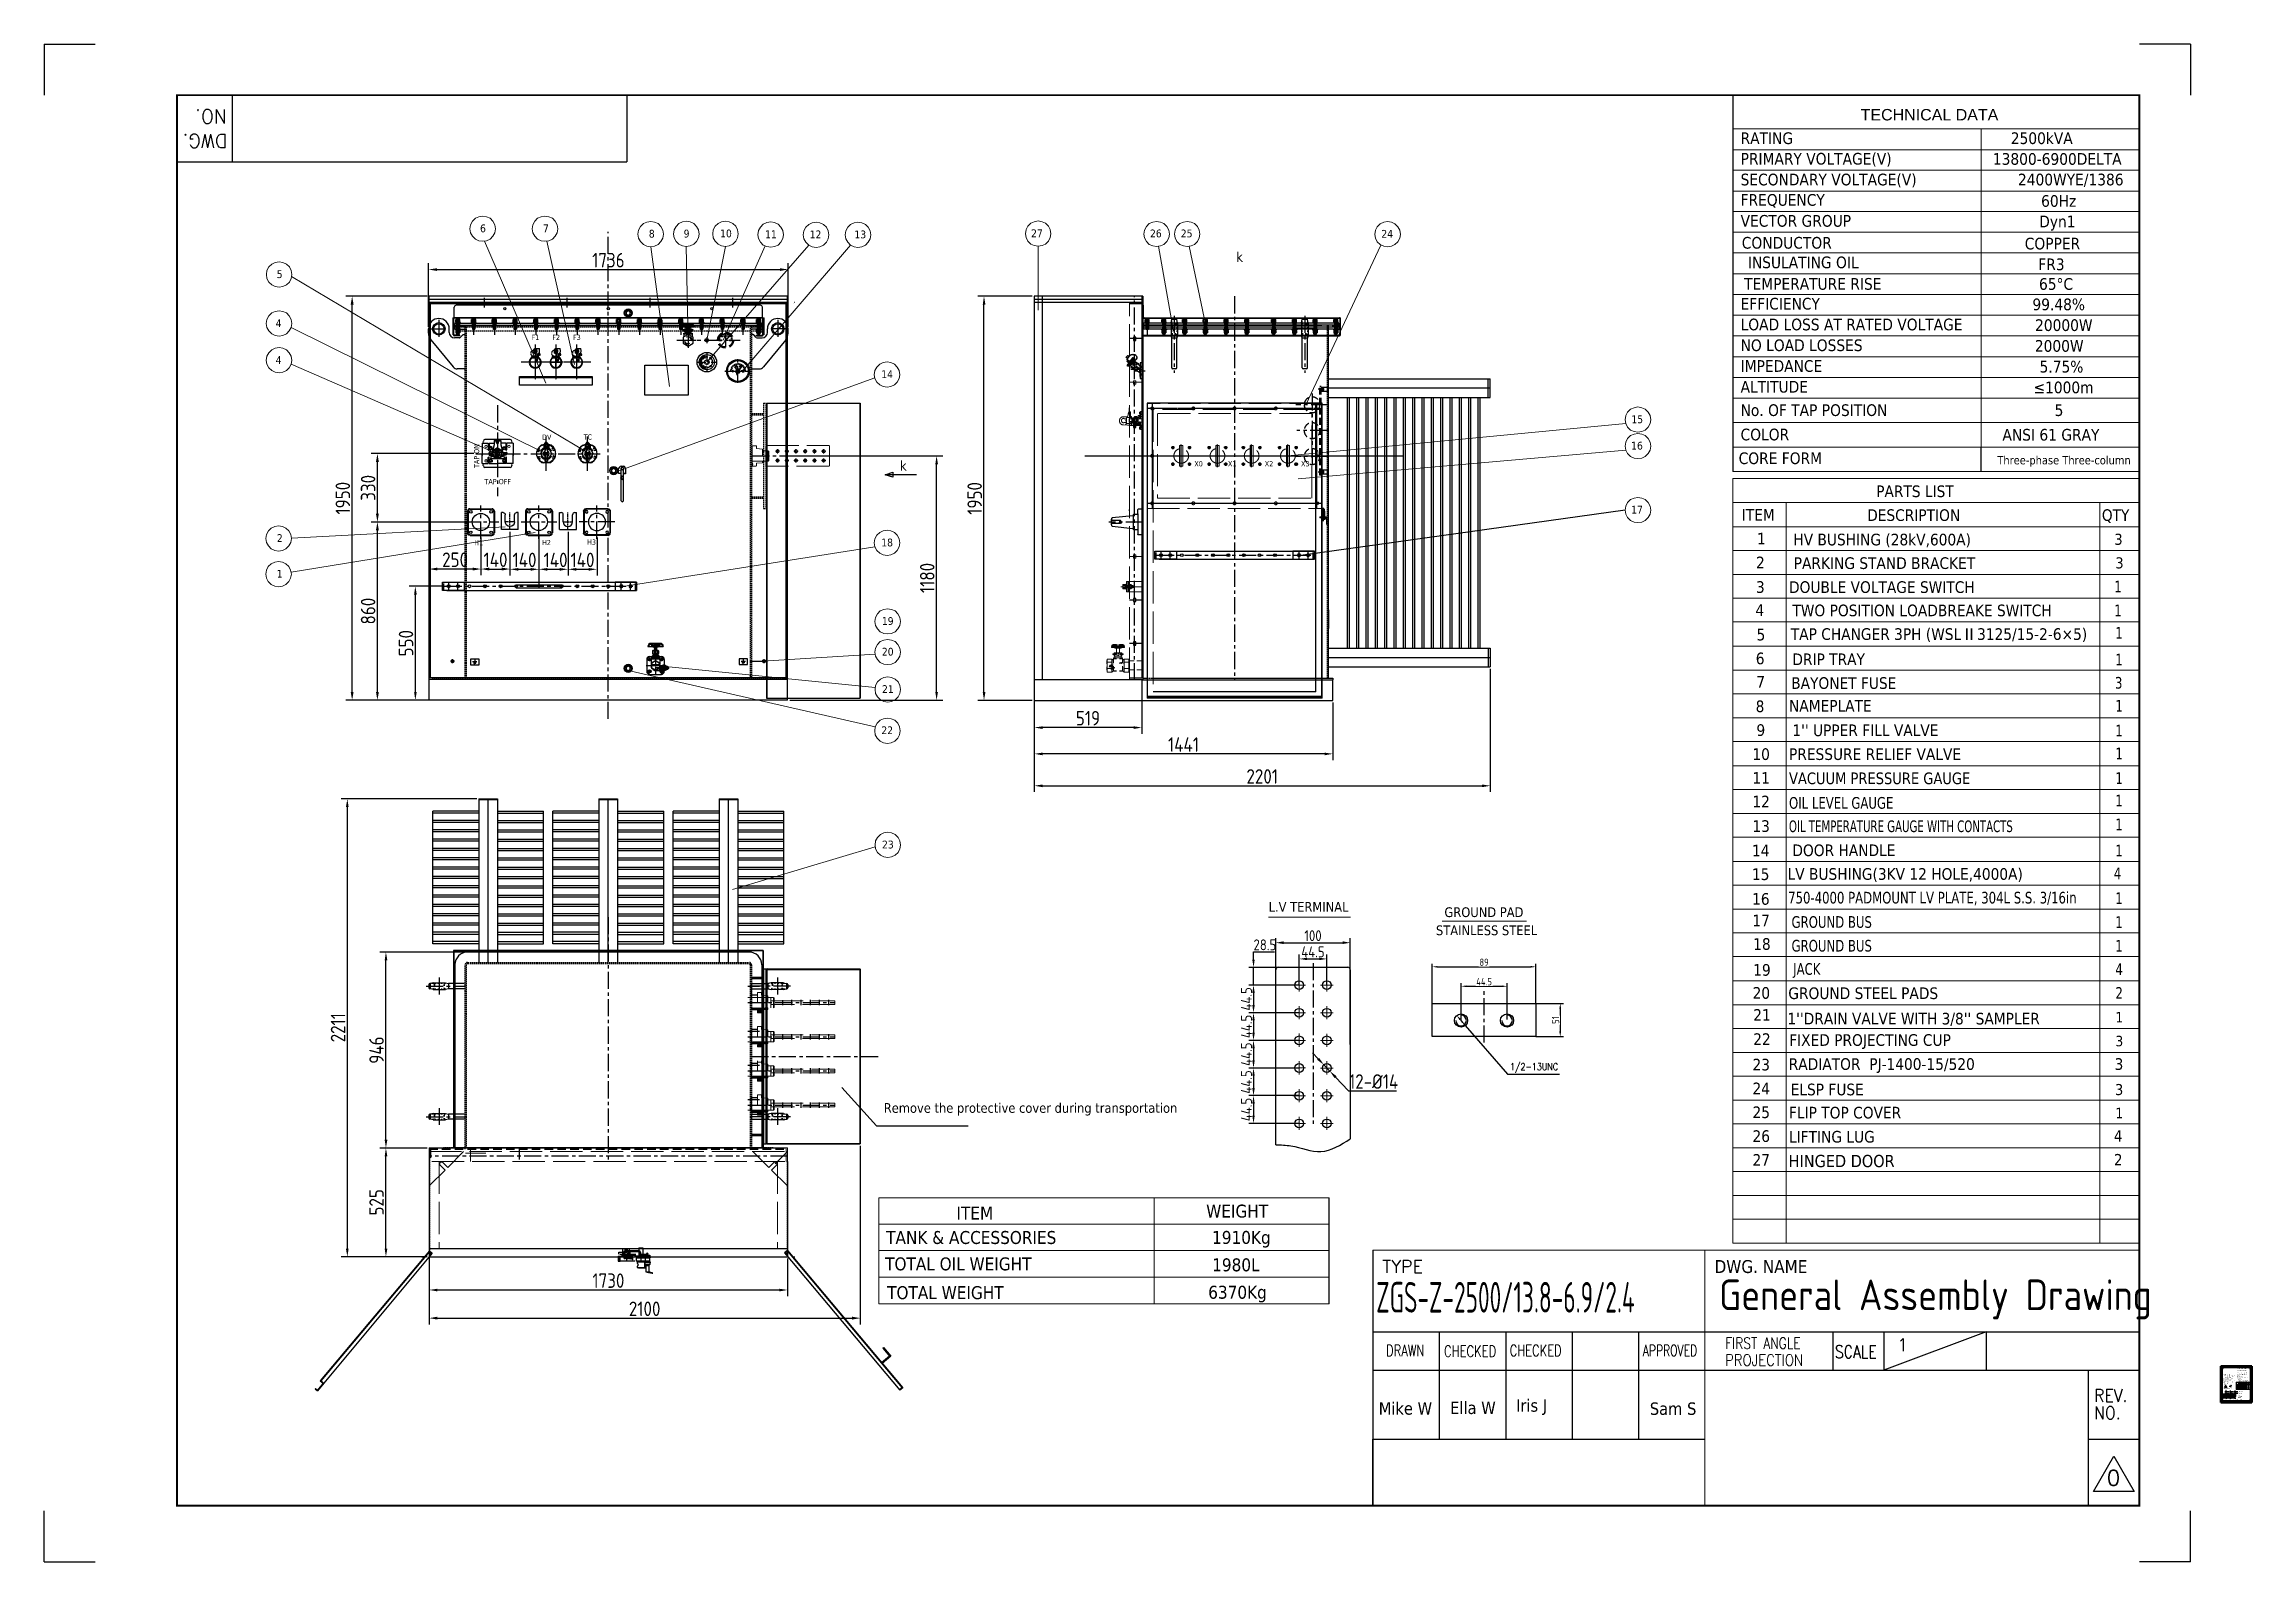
# Model space of a CAD drawing. Header units: millimetres. Extents: x 97339 to 122350, y -311274 to -152040.
# Drawn here: x 97339 to 107996, y -159366 to -152040 of the extents above; entities that cross this region are included whole.
import ezdxf
from ezdxf.enums import TextEntityAlignment as Align

# ---------------------------------------------------------------- set-up
doc = ezdxf.new("R2010")
doc.units = ezdxf.units.MM
doc.header["$LTSCALE"] = 13
for name, pattern in [('ACAD_ISO02W100', [15, 12, -3]), ('ACAD_ISO03W100', [1.18, 0.47, -0.71]), ('ACAD_ISO04W100', [30, 24, -3, 0, -3]), ('ACISOTGB', [9, 4, -1, 1, -1, 1, -1]), ('CENTER', [50.8, 31.75, -6.35, 6.35, -6.35]), ('CENTER2', [1.125, 0.75, -0.125, 0.125, -0.125]), ('CENTERX2', [101.6, 63.5, -12.7, 12.7, -12.7]), ('DASHED', [0.75, 0.5, -0.25]), ('HIDDEN', [9.525, 6.35, -3.175]), ('点画线', [18, 12, -2, 2, -2])]:
    doc.linetypes.add(name, pattern=pattern)
doc.layers.get('0').update_dxf_attribs({"color": 1, "linetype": 'CENTER'})
for name, color, linetype in [('1', 4, 'Continuous'), ('10', 1, 'Continuous'), ('2', 3, 'Continuous'), ('2细线层', 4, 'Continuous'), ('3中心线层', 1, 'CENTER'), ('4', 2, 'HIDDEN'), ('4虚线层', 6, 'DASHED'), ('6文字层', 3, 'Continuous'), ('HYJ1', 6, 'ACAD_ISO04W100'), ('HYJ3', 4, 'Continuous'), ('PDF_几何图形', 7, 'Continuous'), ('中心线', 1, 'CENTER2'), ('器身绝缘0', 4, 'Continuous'), ('粗实线', 4, 'Continuous'), ('细实线', 2, 'Continuous'), ('虚线', 6, 'HIDDEN')]:
    doc.layers.add(name, color=color, linetype=linetype)
for name, color, linetype, lineweight in [('2-0.13', 3, 'Continuous', 13), ('标注、文本', 3, 'Continuous', 25), ('铁心', 3, 'Continuous', 0)]:
    doc.layers.add(name, color=color, linetype=linetype, lineweight=lineweight)
doc.layers.add('paper', color=254, linetype='Continuous', plot=False)
doc.layers.add('中心线层', color=1, linetype='点画线', lineweight=18, true_color=0xff0000)
doc.styles.add('11', font='')
doc.styles.add('Arial_txtstyle_2.50_0_0', font='arial.ttf')
doc.styles.add('Note Text (ANSI)', font='arial.ttf')
doc.styles.add('PDF Arial', font='arial.ttf')
doc.styles.add('PDF FangSong', font='simfang.ttf')
doc.styles.add('ROMANS', font='romans.shx', dxfattribs={"bigfont": 'whgtxt.shx'})
doc.styles.get("Standard").update_dxf_attribs({"font": 'gbenor.shx', "bigfont": 'gbcbig.shx'})
doc.styles.add('Tahoma$001', font='tahoma.ttf', dxfattribs={"height": 2.159784})
doc.styles.add('Tahoma_txtstyle_11000.00_0_011000.0000', font='tahoma.ttf', dxfattribs={"height": 11000})
doc.styles.add('Tahoma_txtstyle_12000.00_0_012000.0000', font='tahoma.ttf', dxfattribs={"height": 12000})
doc.styles.add('Tahoma_txtstyle_28.93_0_0', font='tahoma.ttf')
doc.styles.add('Tahoma_txtstyle_30.40_0_0', font='tahoma.ttf')
doc.styles.add('Tahoma_txtstyle_30.51_0_0', font='tahoma.ttf')
doc.styles.add('宋体', font='Microsoft YaHei.ttf', dxfattribs={"width": 0.6})
doc.styles.get('11').set_extended_font_data('FangSong_GB2312')
doc.dimstyles.new('1-15', dxfattribs={"dimscale": 20, "dimtxt": 3.5, "dimasz": 2, "dimexe": 1.5, "dimexo": 0.5, "dimgap": 0.5, "dimtad": 1, "dimtoh": 1, "dimdec": 1, "dimdsep": 46, "dimtxsty": 'Standard', "dimcen": 2.5, "dimclrd": 3, "dimclre": 3, "dimclrt": 3, "dimadec": 0, "dimazin": 2, "dimtfac": 1, "dimtdec": 1, "dimtmove": 0, "dimatfit": 2, "dimfxl": 1, "dimarcsym": 0})
doc.dimstyles.new('丁晓菲', dxfattribs={"dimscale": 10, "dimtxt": 3.5, "dimasz": 2.5, "dimexe": 1.5, "dimexo": 0, "dimgap": 0.5, "dimtad": 1, "dimtoh": 1, "dimtxsty": 'Standard', "dimcen": 2.5, "dimclrd": 3, "dimclre": 3, "dimclrt": 2, "dimadec": 0, "dimazin": 0, "dimtfac": 1, "dimtmove": 0, "dimatfit": 2, "dimfxl": 1.5, "dimarcsym": 0})
doc.dimstyles.new('郁文书', dxfattribs={"dimscale": 15, "dimtxt": 3.5, "dimasz": 2.5, "dimexe": 1.5, "dimexo": 0, "dimgap": 0.5, "dimtad": 1, "dimtoh": 1, "dimtxsty": 'Standard', "dimcen": 2.5, "dimclrd": 3, "dimclre": 3, "dimclrt": 2, "dimadec": 0, "dimazin": 0, "dimtfac": 1, "dimtmove": 0, "dimatfit": 2, "dimfxl": 1, "dimarcsym": 0})
pattern_1 = [(135, (102049.4103, -165104.8281), (0.56126601, 0.56126601), []), (45, (102049.4103, -165104.8281), (1.68379802, 0.56126601), [1.984375, -1.190625])]

msp = doc.modelspace()

# ---------------------------------------------------------------- texts
at = {"layer": '1', "color": 4, "true_color": 0x00ffff, "width": 0.65}
msp.add_text('ZGS-Z-2500/13.8-6.9/2.4', height=148.005, dxfattribs=at).set_placement((103769.262, -158163.146))
at = {"layer": '1', "color": 4}
msp.add_text('General Assembly Drawing', height=148.005, dxfattribs=at).set_placement((105424.598, -158151.489))
at = {"layer": '2', "style": 'ROMANS'}
for s, p in [('NO.', (98221.934, -152355.84)), ('DWG.', (98224.308, -152473.988))]:
    msp.add_text(s, height=66.6023, rotation=180, dxfattribs=at).set_placement(p)
for s, height, p in [('TYPE', 61.6688, (103799.063, -157972.016)), ('1', 61.669, (106283.729, -158349.215))]:
    msp.add_text(s, height=height, dxfattribs=at).set_placement(p)
at = {"layer": '2'}
for s, height, style, width, p in [('DRAWN', 54.2685, 'ROMANS', 0.75, (103817.169, -158373.621)), ('CHECKED', 54.2685, 'ROMANS', 0.75, (104097.164, -158377.06)), ('CHECKED', 54.2685, 'ROMANS', 0.75, (104413.463, -158373.621)), ('APPROVED', 54.2685, 'ROMANS', 0.7, (105056.431, -158373.621)), ('FIRST ANGLE', 54.2685, 'ROMANS', 0.8, (105453.647, -158338.283)), ('SCALE', 61.6688, 'ROMANS', 0.8, (105983.874, -158382.999)), ('PROJECTION', 54.2685, 'ROMANS', 0.86, (105453.647, -158419.614)), ('REV.', 61.6688, 'ROMANS', 0.9, (107234.394, -158594.049)), ('H1', 2.5, '宋体', 0.76, (107859.29, -158524.503)), ('H2', 2.5, '宋体', 0.76, (107862.223, -158512.743)), ('H3', 2.5, '宋体', 0.76, (107875.209, -158525.061)), ('X1', 2.5, '宋体', 0.76, (107883.546, -158517.97)), ('X0', 2.5, '宋体', 0.76, (107887.745, -158523.059)), ('X2', 2.5, '宋体', 0.76, (107896.381, -158513.607)), ('X3', 2.5, '宋体', 0.76, (107896.625, -158525.208)), ('3', 2.556, '11', 0.55, (107922.124, -158523.559)), ('4', 2.556, '11', 0.55, (107922.14, -158527.677)), ('2   ', 2.5558, '11', 0.55, (107922.14, -158519.115)), ('5', 2.556, '11', 0.55, (107922.236, -158532.315)), ('Tapping ', 2.5558, '11', 0.55, (107922.452, -158503.368)), ('1      ', 2.5558, '11', 0.55, (107922.56, -158515.026)), ('Range', 2.5558, '11', 0.55, (107923.164, -158507.539)), ('4-5', 2.5558, '11', 0.55, (107925.545, -158523.271)), ('5-6', 2.5558, '11', 0.55, (107925.667, -158527.474)), ('6-7', 2.5558, '11', 0.55, (107925.71, -158532.048)), ('3-4', 2.5558, '11', 0.55, (107925.774, -158518.949)), ('2-3', 2.5558, '11', 0.55, (107926.069, -158514.696)), ('14490', 2.5558, '11', 0.7, (107931.71, -158514.699)), ('14145', 2.5558, '11', 0.7, (107931.71, -158518.997)), ('13800', 2.5558, '11', 0.7, (107931.71, -158523.399)), ('13455', 2.5558, '11', 0.7, (107931.71, -158527.776)), ('13110', 2.5558, '11', 0.7, (107931.71, -158532.123)), ('A-C', 2.5558, '11', 0.7, (107933.074, -158510.187)), ('Voltage (V)', 2.55582, '11', 0.55, (107934.031, -158505.565)), ('H.V', 2.5558, '11', 0.55, (107937.618, -158501.787)), ('A-D/B-C', 2.5558, '11', 0.55, (107940.413, -158510.065)), ('7245', 2.5558, '11', 0.7, (107942.134, -158514.78)), ('7072', 2.5558, '11', 0.7, (107942.134, -158519.079)), ('6900', 2.5558, '11', 0.7, (107942.134, -158523.481)), ('6727', 2.5558, '11', 0.7, (107942.134, -158527.858)), ('6554', 2.5558, '11', 0.7, (107942.134, -158532.205)), ('99.61', 2.5558, '11', 0.7, (107951.695, -158514.627)), ('102.04', 2.5558, '11', 0.7, (107951.695, -158518.925)), ('104.59', 2.5558, '11', 0.7, (107951.695, -158523.327)), ('107.27', 2.5558, '11', 0.7, (107951.695, -158527.705)), ('110.1', 2.5558, '11', 0.7, (107951.695, -158532.051)), ('A-C', 2.5558, '11', 0.7, (107952.858, -158510.187)), ('Current (A)', 2.55582, '11', 0.55, (107956.857, -158505.341)), ('A-D/B-C', 2.5558, '11', 0.55, (107961.179, -158510.174)), ('204.08', 2.5558, '11', 0.7, (107961.648, -158518.994)), ('209.18', 2.5558, '11', 0.7, (107961.648, -158523.396)), ('214.55', 2.5558, '11', 0.7, (107961.648, -158527.774)), ('220.19', 2.5558, '11', 0.7, (107961.648, -158532.12)), ('199.22', 2.5558, '11', 0.7, (107961.648, -158514.696)), ('Voltage', 2.5558, '11', 0.55, (107972.472, -158505.526)), ('2400', 2.5558, '11', 0.7, (107973.116, -158523.278)), (' (V)', 2.5558, '11', 0.55, (107973.439, -158509.755)), ('L.V', 2.5558, '11', 0.55, (107975.031, -158501.739)), ('601.41', 2.5558, '11', 0.7, (107981.435, -158523.391)), ('Current', 2.5558, '11', 0.55, (107981.703, -158505.656)), (' (A)', 2.5558, '11', 0.55, (107982.385, -158509.655)), ('NO.', 61.6688, 'ROMANS', 0.9, (107234.394, -158678.148))]:
    msp.add_text(s, height=height, dxfattribs=dict(at, style=style, width=width)).set_placement(p)
at = {"layer": '2', "style": 'Arial_txtstyle_2.50_0_0', "width": 0.67}
for s, p in [('D', (107854.229, -158562.462)), ('A', (107854.55, -158554.788)), ('7', (107857.774, -158554.891)), ('7', (107857.915, -158562.213)), ('5', (107859.612, -158554.891)), ('5', (107859.754, -158562.213)), ('3', (107861.427, -158554.891)), ('3', (107861.568, -158562.213)), ('2', (107863.41, -158554.891)), ('2', (107863.552, -158562.213)), ('4', (107865.04, -158554.891)), ('4', (107865.181, -158562.213)), ('6', (107866.94, -158554.891)), ('6', (107867.082, -158562.213)), ('B', (107869.655, -158554.866)), ('C', (107870.275, -158562.152)), ('D', (107876.144, -158562.462)), ('A', (107876.465, -158554.788)), ('7', (107879.684, -158554.891)), ('7', (107879.83, -158562.642)), ('5', (107881.523, -158554.891)), ('5', (107881.669, -158562.642)), ('3', (107883.337, -158554.891)), ('3', (107883.483, -158562.642)), ('2', (107885.321, -158554.891)), ('2', (107885.467, -158562.642)), ('4', (107886.95, -158554.891)), ('4', (107887.096, -158562.642)), ('6', (107888.851, -158554.891)), ('6', (107888.997, -158562.642)), ('B', (107891.57, -158554.866)), ('C', (107892.19, -158562.152)), ('D', (107898.464, -158562.849)), ('A', (107898.785, -158555.174)), ('7', (107902.009, -158555.096)), ('7', (107902.155, -158562.338)), ('5', (107903.847, -158555.096)), ('5', (107903.993, -158562.338)), ('3', (107905.662, -158555.096)), ('3', (107905.808, -158562.338)), ('2', (107907.645, -158555.096)), ('2', (107907.792, -158562.338)), ('4', (107909.275, -158555.096)), ('4', (107909.421, -158562.338)), ('6', (107911.175, -158555.096)), ('6', (107911.322, -158562.338)), ('B', (107913.89, -158555.253)), ('C', (107914.51, -158562.538))]:
    msp.add_text(s, height=2.25, dxfattribs=at).set_placement(p, align=Align.MIDDLE)
at = {"layer": '2', "style": 'Note Text (ANSI)', "width": 0.76}
for s, p in [('H1', (107873.931, -158536.943)), ('H2', (107895.382, -158536.851)), ('H3', (107917.917, -158536.724))]:
    msp.add_text(s, height=2.25, dxfattribs=at).set_placement(p, align=Align.RIGHT)
at = {"layer": '2', "style": 'Note Text (ANSI)'}
for s, p in [('X0', (107855.424, -158580.958)), ('X1', (107871.669, -158580.953)), ('X2', (107893.735, -158580.953)), ('X3', (107915.618, -158580.953))]:
    msp.add_text(s, height=2.25, dxfattribs=at).set_placement(p, align=Align.MIDDLE)
at = {"layer": '2', "color": 4, "style": 'ROMANS'}
msp.add_text('0', height=74.002, dxfattribs=at).set_placement((107296.55, -158997.634))
at = {"layer": '2', "char_height": 2.53278, "attachment_point": 7, "style": 'PDF FangSong'}
for s, insert in [('{\\W0.98542;SWT}', (107929.788, -158549.588)), ('\\W0.992310;BAYONET FUSE', (107929.809, -158544.374)), ('\\W0.985420;ELSP', (107930.181, -158554.539)), ('\\W0.979530;FUSE', (107941.297, -158554.539))]:
    msp.add_mtext(s, dxfattribs=dict(at, insert=insert))
at = {"layer": '2-0.13', "style": '11', "width": 0.76}
for s, height, p in [('2500kVA', 3, (107857.176, -158467.679)), ('STANDARDS CSA C802.1 ', 3, (107857.166, -158462.719)), ('HV  13800x6900V DELTA', 3, (107878.164, -158467.571)), ('TYPE ZGS-2500/13.8x6.9/2.4', 3, (107926.152, -158457.042)), ('CONDUCTOR MATERIAL:COPPER', 3, (107926.152, -158462.332)), ('PRODUCT NO. : 1SLT.711.XXXXXX', 3, (107926.328, -158452.29)), ('PHASE 3', 3, (107926.505, -158467.264)), ('TANK & FITTINGS:       LBS', 3, (107857.1, -158497.147)), ('TYPE OF COLING  KNAN', 3, (107857.166, -158477.588)), ('TYPE OF OIL FR3 NO PCB', 3, (107857.202, -158487.57)), ('CORE & COLL (UNTAKING):    LBS', 3, (107857.169, -158492.529)), ('TOTAL:    LBS', 3, (107857.287, -158507.372)), ('PERCENT IMPEDANCE: 5.75 %%%', 3, (107857.327, -158482.431)), ('LIQUID:   GALS         LBS', 3, (107857.768, -158502.43)), ('VECTOR GRAPH (Dyn1)', 3.5, (107858.529, -158531.355)), ('LV  2400/1386V WYE', 3, (107878.164, -158472.448)), ('TEMPERATURE RISE 65°C/ 65°C', 3, (107926.152, -158476.948)), ('FREQUENY  60Hz', 3, (107926.152, -158472.039)), ('SERIAL NO.:', 3, (107926.4, -158482.303)), ('MANUFACTURER:', 3, (107926.659, -158569.438)), ('H.V. Um/BIL/AC  15/95/34 kV', 3, (107926.652, -158492.033)), ('DATE OF MFG.:', 3, (107926.663, -158487.345)), ('ITEM:', 3, (107926.659, -158563.693)), ('L.V. Um/BIL/AC  2.4/30/10 kV', 3, (107926.721, -158497.014)), ('PART NUMBER:', 3, (107926.659, -158575.683))]:
    msp.add_text(s, height=height, dxfattribs=at).set_placement(p)
at = {"layer": '4', "color": 4, "style": '11', "width": 0.6}
for s, height, p in [('3 PHASE DISTRIBUTION', 4.5, (107925.388, -158436.153)), ('PAD MOUNTED TRANSFORMER', 4.5, (107925.555, -158444.25)), ('WWW.JIEZOUPOER.COM', 7.1563, (107885.687, -158590.417))]:
    msp.add_text(s, height=height, dxfattribs=at).set_placement(p)
at = {"layer": '标注、文本', "style": 'Tahoma$001'}
msp.add_text('TAP ON', height=25, rotation=90, dxfattribs=at).set_placement((99439.488, -154086.273))
for s, p in [('DV', (99742.913, -153949.527)), ('X0', (102891.428, -154078.128)), ('X1', (103053.928, -154078.128)), ('X2', (103231.428, -154078.128)), ('X3', (103406.428, -154078.128)), ('TAP OFF', (99464.919, -154164.288)), ('H1', (99415.404, -154459.018)), ('H2', (99742.469, -154458.523)), ('H3', (99960.124, -154456.313))]:
    msp.add_text(s, height=25, dxfattribs=at).set_placement(p)
at = {"layer": '标注、文本', "color": 4, "ltscale": 35.999316, "true_color": 0x00ffff, "char_height": 60, "attachment_point": 7}
for s, insert, style in [('Mike W', (103781.288, -158656.964), 'Tahoma_txtstyle_12000.00_0_012000.0000'), ('Ella W', (104126.182, -158654.03), 'Tahoma_txtstyle_11000.00_0_011000.0000'), ('Iris J', (104444.4, -158658.009), 'Tahoma_txtstyle_11000.00_0_011000.0000'), ('Sam S', (105090.053, -158658.009), 'Tahoma_txtstyle_11000.00_0_011000.0000')]:
    msp.add_mtext(s, dxfattribs=dict(at, insert=insert, style=style))
at = {"layer": '铁心'}
for s, height, style, p in [('TECHNICAL DATA', 55.22985, 'PDF Arial', (106107.871, -152408.427)), ('RATING', 56.3976, 'Tahoma$001', (105528.188, -152522.327)), ('2500kVA', 56.3976, 'Tahoma$001', (106832.463, -152522.327)), ('PRIMARY VOLTAGE(V)', 56.39759, 'Tahoma$001', (105528.188, -152621.615)), ('13800-6900DELTA', 56.39759, 'Tahoma$001', (106745.944, -152622.56)), ('SECONDARY VOLTAGE(V)', 56.39759, 'Tahoma$001', (105528.188, -152721.848)), ('FREQUENCY', 56.3976, 'Tahoma$001', (105528.188, -152820.189)), ('60Hz', 56.3976, 'Tahoma$001', (106978.835, -152825.283)), ('6', 37.589, 'Tahoma$001', (99443.425, -152948.168)), ('7', 37.589, 'Tahoma$001', (99747.321, -152948.168)), ('VECTOR GROUP', 56.39759, 'Tahoma$001', (105528.188, -152921.368)), ('Dyn1', 56.3976, 'Tahoma$001', (106969.53, -152924.293)), ('8', 37.589, 'Tahoma$001', (100258.131, -152974.057)), ('9', 37.589, 'Tahoma$001', (100426.329, -152973.506)), ('10', 37.5893, 'Tahoma$001', (100602.313, -152972.516)), ('11', 37.5893, 'Tahoma$001', (100819.398, -152976.772)), ('12', 37.5893, 'Tahoma$001', (101034.656, -152977.384)), ('13', 37.5893, 'Tahoma$001', (101250.71, -152977.455)), ('27', 37.5893, 'Tahoma$001', (102103.452, -152971.981)), ('26', 37.5893, 'Tahoma$001', (102677.387, -152972.813)), ('25', 37.5893, 'Tahoma$001', (102825.992, -152972.813)), ('24', 37.5893, 'Tahoma$001', (103794.015, -152974.707)), ('CONDUCTOR', 56.3976, 'Tahoma$001', (105533.994, -153027.296)), ('COPPER', 56.3976, 'Tahoma$001', (106899.881, -153030.983)), ('5', 37.589, 'Tahoma$001', (98461.823, -153169.266)), ('k', 46.957, 'Tahoma$001', (103093.641, -153091.005)), ('FR3', 56.3976, 'Tahoma$001', (106965.324, -153131.216)), ('EFFICIENCY', 56.3976, 'Tahoma$001', (105528.188, -153321.354)), ('99.48%%%', 56.3976, 'Tahoma$001', (106936.999, -153324.554)), ('4', 37.589, 'Tahoma$001', (98456.975, -153406.146)), ('LOAD LOSS AT RATED VOLTAGE', 56.39759, 'Tahoma$001', (105528.188, -153421.587)), ('20000W', 56.3976, 'Tahoma$001', (106949.635, -153424.787)), ('4', 37.589, 'Tahoma$001', (98456.975, -153583.858)), ('NO LOAD LOSSES', 56.39759, 'Tahoma$001', (105528.188, -153521.82)), ('14', 37.5893, 'Tahoma$001', (101380.181, -153652.337)), ('ALTITUDE', 56.3976, 'Tahoma$001', (105528.188, -153722.286)), ('IMPEDANCE', 56.3976, 'Tahoma$001', (105528.188, -153622.053)), ('≤1000m', 56.3976, 'Tahoma$001', (106942.179, -153725.486)), ('5.75%%%', 56.3976, 'Tahoma$001', (106971.411, -153625.253)), ('15', 37.5893, 'Tahoma$001', (105000.931, -153869.845)), ('No. OF TAP POSITION', 56.39759, 'Tahoma$001', (105528.104, -153835.14)), ('5', 56.398, 'Tahoma$001', (107044.193, -153835.14)), ('16', 37.5893, 'Tahoma$001', (104999.921, -153997.157)), ('COLOR', 56.3976, 'Tahoma$001', (105528.104, -153952.747)), ('ANSI 61 GRAY', 56.39759, 'Tahoma$001', (106792.272, -153953.911)), ('k', 46.957, 'Tahoma$001', (101470.421, -154098.318)), ('CORE FORM', 56.3976, 'Tahoma$001', (105518.844, -154067.305)), ('PARTS LIST', 56.2319, 'Tahoma_txtstyle_30.40_0_0', (106182.716, -154226.691)), ('17', 37.5893, 'Tahoma$001', (105000.098, -154306.213)), ('ITEM', 56.2319, 'Tahoma_txtstyle_30.40_0_0', (105533.573, -154340.328)), ('DESCRIPTION', 56.23192, 'Tahoma_txtstyle_30.40_0_0', (106139.187, -154341.76)), ('QTY', 55.9845, 'Tahoma$001', (107272.062, -154341.502)), ('2', 37.589, 'Tahoma$001', (98462.7, -154443.421)), ('1', 56.232, 'Tahoma_txtstyle_30.40_0_0', (105607.102, -154455.397)), ('3', 53.499, 'Tahoma_txtstyle_28.93_0_0', (107332.213, -154457.068)), ('18', 37.5893, 'Tahoma$001', (101380.249, -154464.6)), ('2', 56.232, 'Tahoma_txtstyle_30.40_0_0', (105602.805, -154570.467)), ('PARKING STAND BRACKET', 56.23192, 'Tahoma_txtstyle_30.40_0_0', (105784.759, -154573.579)), ('3', 53.499, 'Tahoma$001', (107336.988, -154570.944)), ('1', 37.589, 'Tahoma$001', (98462.337, -154615.49)), ('3', 56.232, 'Tahoma_txtstyle_30.40_0_0', (105602.328, -154688.878)), ('DOUBLE VOLTAGE SWITCH', 56.23192, 'Tahoma_txtstyle_30.40_0_0', (105761.919, -154689.295)), ('19', 37.5893, 'Tahoma$001', (101383.148, -154843.683)), ('4', 56.232, 'Tahoma_txtstyle_30.40_0_0', (105599.94, -154800.128)), ('TWO POSITION LOADBREAKE SWITCH', 56.23192, 'Tahoma_txtstyle_30.40_0_0', (105778.468, -154801.737)), ('5', 56.232, 'Tahoma_txtstyle_30.40_0_0', (105605.356, -154918.54)), ('TAP CHANGER 3PH (WSLⅡ3125/15-2-6×5)', 56.23192, 'Tahoma_txtstyle_30.40_0_0', (105770.582, -154915.98)), ('20', 37.5893, 'Tahoma$001', (101383.148, -154991.641)), ('6', 56.232, 'Tahoma_txtstyle_30.40_0_0', (105601.462, -155033.609)), ('DRIP TRAY ', 56.2319, 'Tahoma_txtstyle_30.40_0_0', (105778.074, -155037.702)), ('21', 37.5893, 'Tahoma$001', (101383.79, -155172.301)), ('7', 56.232, 'Tahoma_txtstyle_30.40_0_0', (105603.879, -155147.247)), ('BAYONET FUSE', 56.23192, 'Tahoma_txtstyle_30.40_0_0', (105772.492, -155152.353)), ('8', 56.232, 'Tahoma_txtstyle_30.40_0_0', (105600.881, -155264.703)), ('NAMEPLATE', 56.2319, 'Tahoma_txtstyle_30.40_0_0', (105761.919, -155262.077)), ('22', 37.5893, 'Tahoma$001', (101380.539, -155371.022)), ('9', 56.232, 'Tahoma_txtstyle_30.40_0_0', (105604.71, -155379.534)), ("1'' UPPER FILL VALVE", 56.23192, 'Tahoma_txtstyle_30.40_0_0', (105778.074, -155380.523)), ('10', 56.2319, 'Tahoma_txtstyle_30.40_0_0', (105585.139, -155495.558)), ('PRESSURE RELIEF VALVE', 56.23192, 'Tahoma_txtstyle_30.40_0_0', (105761.919, -155495.567)), ('11', 56.2319, 'Tahoma_txtstyle_30.40_0_0', (105585.139, -155610.628)), ('12', 56.2319, 'Tahoma_txtstyle_30.40_0_0', (105585.139, -155724.265)), ('13', 56.2319, 'Tahoma_txtstyle_30.40_0_0', (105585.139, -155842.916)), ('23', 37.5893, 'Tahoma$001', (101383.79, -155922.619)), ('14', 56.2319, 'Tahoma_txtstyle_30.40_0_0', (105582.991, -155961.131)), ('DOOR HANDLE', 56.23192, 'Tahoma_txtstyle_30.40_0_0', (105778.074, -155959.69)), ('15', 56.2319, 'Tahoma_txtstyle_30.40_0_0', (105582.991, -156075.16)), ('LV BUSHING(3KV 12 HOLE,4000A)', 56.23192, 'Tahoma_txtstyle_30.40_0_0', (105754.888, -156073.997)), ('L.V TERMINAL', 46.95689, 'Tahoma$001', (103249.822, -156228.157)), ('GROUND PAD  ', 46.95689, 'Tahoma$001', (104098.591, -156253.792)), ('16', 56.2319, 'Tahoma_txtstyle_30.40_0_0', (105583.775, -156194.541)), ('STAINLESS STEEL ', 46.95689, 'Tahoma$001', (104057.806, -156341.315)), ('17', 56.2319, 'Tahoma_txtstyle_30.40_0_0', (105584.829, -156298.575)), ('18', 56.2319, 'Tahoma_txtstyle_30.40_0_0', (105589.08, -156412.141)), ('19', 56.2319, 'Tahoma_txtstyle_30.40_0_0', (105589.08, -156537.142)), ('20', 56.2319, 'Tahoma_txtstyle_30.40_0_0', (105586.074, -156648.192)), ('GROUND STEEL PADS', 56.23192, 'Tahoma_txtstyle_30.40_0_0', (105758.576, -156649.596)), ('21', 56.2319, 'Tahoma_txtstyle_30.40_0_0', (105589.08, -156754.672)), ("1''DRAIN VALVE WITH 3/8'' SAMPLER ", 56.23192, 'Tahoma_txtstyle_30.40_0_0', (105754.279, -156772.278)), ('1', 50.452, 'Tahoma$001', (107337.465, -156762.516)), ('22', 56.2319, 'Tahoma_txtstyle_30.40_0_0', (105589.08, -156871.354)), ('FIXED PROJECTING CUP', 56.23192, 'Tahoma_txtstyle_30.40_0_0', (105762.729, -156875.631)), ('3', 50.452, 'Tahoma$001', (107337.465, -156877.586)), ('23', 56.2319, 'Tahoma_txtstyle_30.40_0_0', (105585.58, -156994.189)), ('RADIATOR  PJ-1400-15/520', 56.23192, 'Tahoma_txtstyle_30.40_0_0', (105760.609, -156991.507)), ('3', 56.232, 'Tahoma_txtstyle_30.40_0_0', (107333.609, -156991.678)), ('24', 56.2319, 'Tahoma_txtstyle_30.40_0_0', (105585.58, -157109.258)), ('ELSP FUSE', 56.2319, 'Tahoma_txtstyle_30.40_0_0', (105770.105, -157114.349)), ('3', 53.312, 'Tahoma$001', (107335.381, -157113.218)), ('Remove the protective cover during transportation', 46.95689, 'Tahoma$001', (101392.146, -157198.829)), ('25', 56.2319, 'Tahoma_txtstyle_30.40_0_0', (105585.58, -157224.328)), ('FLIP TOP COVER', 56.23192, 'Tahoma_txtstyle_30.40_0_0', (105761.919, -157226.137)), ('1', 50.795, 'Tahoma$001', (107337.465, -157225.182)), ('26', 56.2319, 'Tahoma_txtstyle_30.40_0_0', (105585.58, -157339.397)), ('LIFTING LUG', 56.23192, 'Tahoma_txtstyle_30.40_0_0', (105761.919, -157342.468)), ('4', 55.191, 'Tahoma$001', (107330.303, -157337.864)), ('27', 56.2319, 'Tahoma_txtstyle_30.40_0_0', (105585.58, -157454.467)), ('2', 55.191, 'Tahoma$001', (107330.303, -157452.933)), ('HINGED DOOR', 59.1915, 'Tahoma_txtstyle_30.40_0_0', (105760.166, -157461.048)), ('ITEM', 62.517, 'Tahoma_txtstyle_30.51_0_0', (101743.159, -157714.037)), ('TANK & ACCESSORIES', 62.51702, 'Tahoma_txtstyle_30.51_0_0', (101403.66, -157831.983)), ('1910Kg', 62.517, 'Tahoma_txtstyle_30.51_0_0', (102977.068, -157831.648)), ('TOTAL OIL WEIGHT', 62.51702, 'Tahoma_txtstyle_30.51_0_0', (101398.789, -157959.292)), ('1980L', 62.517, 'Tahoma_txtstyle_30.51_0_0', (102977.47, -157963.936)), ('DWG. NAME', 62.3068, 'Tahoma_txtstyle_30.40_0_0', (105402.451, -157972.016)), ('TOTAL WEIGHT', 62.51702, 'Tahoma_txtstyle_30.51_0_0', (101408.533, -158098.17)), ('6370Kg', 62.517, 'Tahoma_txtstyle_30.51_0_0', (102958.367, -158096.191))]:
    msp.add_text(s, height=height, dxfattribs=dict(at, style=style)).set_placement(p)
at = {"layer": '铁心', "color": 3, "true_color": 0x00ff00}
for s, height, style, p in [('2400WYE/1386', 56.39759, 'Tahoma$001', (106867.197, -152721.848)), ('2000W', 56.3976, 'Tahoma$001', (106948.68, -153525.02)), ('Three-phase Three-column', 40.3976, 'Tahoma$001', (106767.466, -154068.584)), (' HV BUSHING (28kV,600A)', 56.23192, 'Tahoma_txtstyle_30.40_0_0', (105761.919, -154459.633))]:
    msp.add_text(s, height=height, dxfattribs=dict(at, style=style)).set_placement(p)
at = {"layer": '铁心', "style": 'Tahoma$001'}
for s, p in [('INSULATING OIL', (105830.468, -153093.612)), ('TEMPERATURE RISE ', (105887.262, -153197.451))]:
    msp.add_text(s, height=56.39759, dxfattribs=at).set_placement(p, align=Align.MIDDLE)
msp.add_text('65%%DC', height=56.3976, dxfattribs=at).set_placement((106968.685, -153197.851), align=Align.MIDDLE_LEFT)
at = {"layer": '铁心', "style": 'Tahoma_txtstyle_30.40_0_0'}
for s, height, width, p in [('1', 56.232, 0.85, (107332.213, -154686.73)), ('1', 56.232, 0.85, (107332.213, -154801.799)), ('1', 56.232, 0.85, (107336.86, -154910.149)), ('1', 56.232, 0.85, (107336.787, -155039.132)), ('3', 56.232, 0.85, (107335.381, -155151.221)), ('1', 56.232, 0.85, (107337.465, -155262.077)), ('1', 56.232, 0.85, (107336.787, -155381.953)), ('1', 56.232, 0.85, (107337.465, -155492.455)), ('VACUUM PRESSURE GAUGE ', 56.23192, 0.95, (105761.919, -155612.299)), ('1', 56.232, 0.85, (107337.465, -155611.344)), ('OIL LEVEL GAUGE ', 56.23192, 0.85, (105761.919, -155730.763)), ('1', 56.232, 0.85, (107336.563, -155719.654)), ('OIL TEMPERATURE GAUGE WITH CONTACTS ', 56.23192, 0.74, (105761.508, -155843.622)), ('1', 56.232, 0.85, (107336.563, -155834.723)), ('1', 56.232, 0.85, (107336.787, -155961.12)), ('4', 56.232, 0.85, (107329.614, -156071.145)), ('750-4000 PADMOUNT LV PLATE, 304L S.S. 3/16in', 56.23192, 0.85, (105757.73, -156188.356)), ('1', 56.232, 0.85, (107336.787, -156191.259)), (' GROUND BUS ', 56.23192, 0.85, (105756.302, -156305.813)), ('1', 56.232, 0.85, (107336.787, -156306.329)), (' GROUND BUS ', 56.23192, 0.85, (105756.302, -156420.405)), ('1', 56.232, 0.85, (107336.787, -156420.921)), ('JACK', 56.2319, 0.85, (105782.106, -156532.557)), ('4', 56.232, 0.85, (107337.465, -156533.571)), ('2', 56.232, 0.85, (107337.465, -156648.163))]:
    msp.add_text(s, height=height, dxfattribs=dict(at, width=width)).set_placement(p)
at = {"layer": '铁心', "insert": (102948.657, -157642.041), "char_height": 62.517, "width": 740.25289, "attachment_point": 1, "style": 'Tahoma_txtstyle_30.51_0_0'}
msp.add_mtext('WEIGHT', dxfattribs=at)

# ---------------------------------------------------------------- blocks, each defined once
blk = doc.blocks.new('257561')
at = {"layer": '标注、文本'}
for p, q in [((851.7, 2214.1), (862.1, 2214.1)), ((853.4, 2212.2), (856.9, 2212.2)), ((854.7, 2210.2), (856.9, 2210.2)), ((856.9, 2219.1), (856.9, 2214.1)), ((860.3, 2212.2), (856.9, 2212.2)), ((859, 2210.2), (856.9, 2210.2))]:
    blk.add_line(p, q, dxfattribs=at)
blk = doc.blocks.new('0.020')
at = {"layer": '中心线', "ltscale": 2}
for p, q in [((13589, 16536), (13634, 16536)), ((13611, 16499), (13611, 16581))]:
    blk.add_line(p, q, dxfattribs=at)
at = {"layer": '粗实线', "lineweight": 30}
for p, q in [((13571, 16499), (13571, 16581)), ((13571, 16581), (13579, 16581)), ((13589, 16536), (13589, 16571)), ((13634, 16536), (13634, 16571)), ((13644, 16581), (13652, 16581)), ((13652, 16499), (13652, 16581)), ((13571, 16499), (13652, 16499))]:
    blk.add_line(p, q, dxfattribs=at)
for centre, radius, start, end in [((13579, 16571), 10, 0, 90), ((13611, 16536), 22.5, 180, 0), ((13644, 16571), 10, 90, 180)]:
    blk.add_arc(centre, radius, start, end, dxfattribs=at)
blk = doc.blocks.new('A$C577535B1')
for p, q in [((67, 124), (67, 44)), ((67, 124), (67, 45)), ((167, 124), (167, 44)), ((167, 124), (167, 44)), ((267, 124), (267, 44)), ((267, 124), (267, 45))]:
    blk.add_line(p, q)
at = {"layer": '3中心线层', "ltscale": 0.02}
for p, q in [((67, 169), (67, 0)), ((67, 169), (67, 0)), ((167, 169), (167, 0)), ((267, 169), (267, 0)), ((335, 84), (0, 84))]:
    blk.add_line(p, q, dxfattribs=at)
at = {"layer": '粗实线', "lineweight": 30}
for centre, radius, start, end in [((67, 84), 28.5, 8.0481, 171.9519), ((167, 84), 28.5, 8.0481, 171.9519), ((267, 84), 28.5, 8.0481, 171.9519), ((39, 84), 4, 274.0241, 85.9759), ((67, 84), 28.5, 188.0481, 351.9519), ((96, 84), 4, 94.0241, 265.9759), ((139, 84), 4, 274.0241, 85.9759), ((167, 84), 28.5, 188.0481, 351.9519), ((196, 84), 4, 94.0241, 265.9759), ((239, 84), 4, 274.0241, 85.9759), ((267, 84), 28.5, 188.0481, 351.9519), ((296, 84), 4, 94.0241, 265.9759)]:
    blk.add_arc(centre, radius, start, end, dxfattribs=at)
blk = doc.blocks.new('A$C3B6F3E66')
at = {"layer": '1', "color": 1, "linetype": 'CENTERX2', "lineweight": -3, "ltscale": 0.1}
for p, q in [((86, 0), (86, 161)), ((0, 81), (172, 81))]:
    blk.add_line(p, q, dxfattribs=at)
at = {"layer": 'PDF_几何图形'}
for p, q in [((22, 133), (22, 28)), ((24, 133), (24, 29)), ((34, 145), (139, 145)), ((34, 143), (138, 143)), ((148, 133), (148, 29)), ((151, 133), (151, 28)), ((34, 19), (138, 19)), ((34, 16), (139, 16))]:
    blk.add_line(p, q, dxfattribs=at)
for centre, radius in [((37, 130), 6.35), ((86, 81), 41.3), ((136, 130), 6.35), ((37, 31), 6.35), ((136, 31), 6.35)]:
    blk.add_circle(centre, radius, dxfattribs=at)
for points in [[(32, 145), (27, 145), (22, 140), (22, 134)], [(33, 143), (28, 142), (25, 139), (24, 134)], [(151, 134), (150, 140), (146, 145), (140, 145)], [(148, 134), (147, 139), (144, 142), (140, 143)], [(32, 16), (27, 17), (22, 21), (22, 27)], [(33, 19), (28, 19), (25, 23), (24, 27)], [(138, 19), (143, 19), (147, 23), (148, 27)], [(139, 16), (145, 16), (150, 21), (151, 27)]]:
    blk.add_open_spline(points, degree=3, dxfattribs=at)
blk = doc.blocks.new('A$C0AD52951')
at = {"layer": '粗实线'}
h = blk.add_hatch(color=256, dxfattribs=at)
h.dxf.hatch_style = 2
h.paths.add_polyline_path([(2.2, 41.7), (1.1, 41.7), (2.2, 41.7), (3.3, 40.6), (3.3, 39.5), (4.4, 39.5), (4.4, 38.4), (5.5, 38.4), (5.5, 37.3), (6.6, 39.5), (5.5, 39.5), (4.4, 38.4), (4.4, 39.5), (4.4, 40.6), (3.3, 40.6), (3.3, 41.7)])
h = blk.add_hatch(color=256, dxfattribs=at)
h.dxf.hatch_style = 2
h.paths.add_polyline_path([(1.1, 41.7), (1.1, 40.6), (1.1, 39.5), (2.2, 39.5), (2.2, 40.6), (1.1, 40.6), (1.1, 41.7), (2.2, 41.7)])
h = blk.add_hatch(color=256, dxfattribs=at)
h.dxf.hatch_style = 2
h.paths.add_polyline_path([(6.6, 11), (7.7, 11), (11, 13.2), (11, 14.3)])
for points in [[(24.1, 62.5), (14.3, 59.3), (6.6, 52.7), (1.1, 43.9), (0, 38.4)], [(0, 21.9), (2.2, 15.4), (8.8, 7.7), (16.5, 1.1), (23, 0)], [(27.4, 51.6), (19.8, 48.3), (14.3, 42.8), (13.2, 39.5)], [(13.2, 23), (14.3, 19.8), (19.8, 14.3), (27.4, 11)], [(27.4, 48.3), (18.7, 43.9), (14.3, 36.2), (14.3, 26.3), (18.7, 18.7), (27.4, 13.2), (35.1, 13.2), (35.1, 4.4), (27.4, 4.4), (27.4, 13.2)], [(15.4, 24.1), (19.8, 17.6), (28.5, 14.3)], [(45, 40.6), (43.9, 42.8), (36.2, 47.2), (26.3, 47.2), (18.7, 42.8), (17.6, 40.6)], [(27.4, 40.6), (23, 36.2), (20.8, 30.7), (23, 25.2), (27.4, 21.9)], [(35.1, 51.6), (39.5, 57.1), (38.4, 62.5), (34, 66.9), (28.5, 66.9), (24.1, 62.5), (23, 57.1), (27.4, 51.6)], [(23, 59.3), (23, 47.2)], [(25.2, 64.7), (30.7, 71.3), (37.3, 64.7)], [(27.4, 35.1), (25.2, 30.7), (27.4, 26.3)], [(27.4, 35.1), (27.4, 51.6), (35.1, 51.6), (35.1, 35.1)], [(35.1, 26.3), (35.1, 13.2), (27.4, 13.2), (27.4, 26.3)], [(34, 14.3), (32.9, 15.4), (30.7, 16.5), (29.6, 15.4), (28.5, 14.3)], [(34, 14.3), (32.9, 15.4), (30.7, 16.5), (29.6, 15.4), (28.5, 14.3)], [(34, 14.3), (42.8, 17.6), (47.2, 24.1)], [(49.4, 39.5), (48.3, 42.8), (42.8, 48.3), (35.1, 51.6)], [(35.1, 13.2), (43.9, 18.7), (48.3, 26.3), (48.3, 36.2), (43.9, 43.9), (35.1, 48.3)], [(35.1, 21.9), (39.5, 25.2), (41.7, 30.7), (39.5, 36.2), (35.1, 40.6)], [(35.1, 26.3), (37.3, 30.7), (35.1, 35.1)], [(35.1, 11), (42.8, 14.3), (48.3, 19.8), (49.4, 23)], [(62.5, 38.4), (61.4, 43.9), (56, 52.7), (48.3, 59.3), (38.4, 62.5)], [(39.5, 59.3), (39.5, 47.2)], [(39.5, 0), (46.1, 1.1), (53.8, 7.7), (60.4, 15.4), (62.5, 21.9)], [(54.9, 50.5), (50.5, 47.2)], [(54.9, 50.5), (51.6, 50.5), (52.7, 48.3)], [(60.4, 19.8), (60.4, 20.8), (59.3, 23), (59.3, 21.9), (59.3, 20.8), (58.2, 20.8), (57.1, 20.8), (56, 20.8), (56, 21.9), (56, 23), (56, 24.1), (57.1, 24.1)]]:
    blk.add_lwpolyline(points, dxfattribs=at)
for points in [[(2.2, 41.7), (1.1, 41.7), (2.2, 41.7), (3.3, 40.6), (3.3, 39.5), (4.4, 39.5), (4.4, 38.4), (5.5, 38.4), (5.5, 37.3), (6.6, 39.5), (5.5, 39.5), (4.4, 38.4), (4.4, 39.5), (4.4, 40.6), (3.3, 40.6), (3.3, 41.7)], [(1.1, 41.7), (1.1, 40.6), (1.1, 39.5), (2.2, 39.5), (2.2, 40.6), (1.1, 40.6), (1.1, 41.7), (2.2, 41.7)], [(9.9, 45), (8.8, 47.2), (6.6, 48.3), (4.4, 47.2), (3.3, 45), (4.4, 42.8), (6.6, 41.7), (8.8, 42.8)], [(9.9, 16.5), (8.8, 19.8), (6.6, 19.8), (4.4, 19.8), (3.3, 16.5), (4.4, 14.3), (6.6, 13.2), (8.8, 14.3)], [(6.6, 11), (7.7, 11), (11, 13.2), (11, 14.3)], [(7.7, 11), (8.8, 11)], [(37.3, 59.3), (36.2, 63.6), (30.7, 65.8), (26.3, 63.6), (24.1, 59.3), (26.3, 54.9), (30.7, 52.7), (36.2, 54.9)], [(34, 59.3), (34, 61.4), (30.7, 62.5), (28.5, 61.4), (27.4, 59.3), (28.5, 57.1), (30.7, 56), (34, 57.1)], [(35.1, 30.7), (34, 34), (30.7, 35.1), (28.5, 34), (27.4, 30.7), (28.5, 28.5), (30.7, 27.4), (34, 28.5)], [(59.3, 45), (58.2, 47.2), (56, 48.3), (53.8, 47.2), (52.7, 45), (53.8, 42.8), (56, 41.7), (58.2, 42.8)], [(59.3, 16.5), (58.2, 19.8), (56, 19.8), (53.8, 19.8), (52.7, 16.5), (53.8, 14.3), (56, 13.2), (58.2, 14.3)]]:
    blk.add_lwpolyline(points, close=True, dxfattribs=at)
for points in [[(11, 32.9), (11, 32.9), (13.2, 32.9), (13.2, 32.9)], [(13.2, 29.6), (13.2, 29.6), (11, 29.6), (11, 29.6)], [(17.6, 41.7), (17.6, 41.7), (13.2, 32.9), (13.2, 32.9)], [(13.2, 29.6), (13.2, 29.6), (17.6, 19.8), (17.6, 19.8)], [(17.6, 41.7), (17.6, 41.7), (15.4, 43.9), (15.4, 43.9)], [(15.4, 17.6), (15.4, 17.6), (17.6, 19.8), (17.6, 19.8)], [(17.6, 47.2), (17.6, 47.2), (19.8, 45), (19.8, 45)], [(19.8, 17.6), (19.8, 17.6), (17.6, 15.4), (17.6, 15.4)], [(27.4, 48.3), (27.4, 48.3), (19.8, 45), (19.8, 45)], [(19.8, 17.6), (19.8, 17.6), (27.4, 13.2), (27.4, 13.2)], [(42.8, 45), (42.8, 45), (35.1, 48.3), (35.1, 48.3)], [(35.1, 13.2), (35.1, 13.2), (42.8, 17.6), (42.8, 17.6)], [(42.8, 45), (42.8, 45), (43.9, 47.2), (43.9, 47.2)], [(43.9, 15.4), (43.9, 15.4), (42.8, 17.6), (42.8, 17.6)], [(47.2, 43.9), (47.2, 43.9), (45, 41.7), (45, 41.7)], [(49.4, 32.9), (49.4, 32.9), (45, 41.7), (45, 41.7)], [(45, 19.8), (45, 19.8), (49.4, 29.6), (49.4, 29.6)], [(45, 19.8), (45, 19.8), (47.2, 17.6), (47.2, 17.6)], [(49.4, 32.9), (49.4, 32.9), (51.6, 32.9), (51.6, 32.9)], [(51.6, 29.6), (51.6, 29.6), (49.4, 29.6), (49.4, 29.6)]]:
    blk.add_open_spline(points, degree=3, dxfattribs=at)
blk = doc.blocks.new('A$C104F2B00')
at = {"layer": '标注、文本'}
blk.add_circle((45, 45), 45, dxfattribs=at)
at = {"layer": '标注、文本', "xscale": 1.4175, "yscale": 1.4175, "zscale": 1.4175}
blk.add_blockref('A$C0AD52951', (1, 1), dxfattribs=at)
at = {"layer": '标注、文本', "style": 'Tahoma$001'}
blk.add_text('TC', height=25, dxfattribs=at).set_placement((26, 113))
blk = doc.blocks.new('A$C5D6D1F02')
at = {"layer": '标注、文本'}
for p, q in [((103, 26), (148, 26)), ((126, 0), (126, 51))]:
    blk.add_line(p, q, dxfattribs=at)
at = {"layer": '粗实线', "lineweight": 30}
for points in [[(17, 50), (11, 47), (3, 39), (0, 30)], [(0, 22), (2, 23), (3, 26), (2, 29), (0, 30)], [(0, 22), (3, 13), (11, 5), (17, 2)], [(16, 83), (13, 81), (10, 80), (7, 77), (5, 75), (4, 71)], [(16, 83), (13, 81), (10, 80), (7, 77), (5, 75), (4, 71)], [(4, 68), (4, 66), (5, 63), (7, 60), (10, 58), (13, 55), (16, 54), (20, 53), (25, 53), (29, 53)], [(4, 68), (4, 66), (5, 63), (7, 60), (10, 58), (13, 55), (16, 54), (20, 53), (25, 53), (29, 53)], [(12, 48), (7, 48), (13, 57)], [(7, 48), (7, 45), (9, 45), (9, 48)], [(9, 48), (13, 55)], [(12, 58), (13, 57), (17, 55), (20, 54), (25, 53), (29, 53)], [(12, 58), (13, 57), (17, 55), (20, 54), (25, 53), (29, 53)], [(26, 91), (20, 89), (17, 85), (15, 80)], [(15, 81), (15, 80)], [(26, 87), (19, 85), (17, 80)], [(17, 74), (20, 70), (26, 69)], [(19, 74), (17, 74), (17, 69)], [(18, 1), (26, 0), (33, 1)], [(26, 91), (26, 87)], [(26, 70), (31, 71), (35, 76), (35, 82), (31, 86), (26, 87)], [(29, 64), (29, 67), (26, 70)], [(26, 69), (26, 70)], [(26, 69), (29, 64)], [(33, 32), (29, 32), (29, 64)], [(37, 32), (37, 64), (29, 64)], [(51, 30), (48, 39), (41, 47), (33, 50)], [(33, 2), (41, 5), (48, 13), (51, 22)], [(37, 57), (41, 59), (43, 61), (45, 63), (46, 66), (46, 68), (46, 71)], [(37, 57), (41, 59), (43, 61), (45, 63), (46, 66), (46, 68), (46, 71)], [(46, 69), (45, 69), (37, 64)], [(37, 55), (41, 58), (43, 59), (44, 62), (46, 64), (46, 66), (46, 68)], [(37, 55), (41, 58), (43, 59), (44, 62), (46, 64), (46, 66), (46, 68)], [(46, 60), (42, 60)], [(44, 48), (44, 45), (43, 45), (43, 48)], [(46, 69), (47, 80), (46, 91)], [(50, 61), (46, 71)], [(46, 69), (46, 60), (49, 60), (50, 60), (50, 61)], [(51, 30), (49, 29), (48, 26), (49, 23), (51, 22)], [(117, 50), (111, 47), (103, 39), (100, 30)], [(100, 22), (102, 23), (103, 26), (102, 29), (100, 30)], [(100, 22), (103, 13), (111, 5), (117, 2)], [(116, 83), (113, 81), (110, 80), (108, 77), (106, 75), (105, 71)], [(116, 83), (113, 81), (110, 80), (108, 77), (106, 75), (105, 71)], [(105, 68), (105, 66), (106, 63), (108, 60), (110, 58), (113, 55), (116, 54), (121, 53), (125, 53), (129, 53)], [(105, 68), (105, 66), (106, 63), (108, 60), (110, 58), (113, 55), (116, 54), (121, 53), (125, 53), (129, 53)], [(112, 48), (108, 48), (113, 57)], [(108, 48), (108, 45), (109, 45), (109, 48)], [(109, 48), (113, 55)], [(112, 58), (113, 57), (117, 55), (121, 54), (125, 53), (129, 53)], [(112, 58), (113, 57), (117, 55), (121, 54), (125, 53), (129, 53)], [(126, 91), (121, 89), (117, 85), (115, 80)], [(116, 81), (116, 80)], [(126, 87), (119, 85), (117, 80)], [(117, 74), (121, 70), (126, 69)], [(119, 74), (117, 74), (117, 69)], [(118, 1), (126, 0), (133, 1)], [(126, 91), (126, 87)], [(126, 70), (131, 71), (135, 76), (135, 82), (131, 86), (126, 87)], [(129, 64), (129, 67), (126, 70)], [(126, 69), (126, 70)], [(126, 69), (129, 64)], [(133, 32), (129, 32), (129, 64)], [(138, 32), (138, 64), (129, 64)], [(151, 30), (148, 39), (141, 47), (133, 50)], [(133, 2), (141, 5), (148, 13), (151, 22)], [(138, 57), (141, 59), (143, 61), (145, 63), (146, 66), (147, 68), (146, 71)], [(138, 57), (141, 59), (143, 61), (145, 63), (146, 66), (147, 68), (146, 71)], [(146, 69), (145, 69), (138, 64)], [(138, 55), (141, 58), (143, 59), (144, 62), (146, 64), (146, 66), (147, 68)], [(138, 55), (141, 58), (143, 59), (144, 62), (146, 64), (146, 66), (147, 68)], [(146, 60), (142, 60)], [(144, 48), (144, 45), (143, 45), (143, 48)], [(146, 69), (147, 80), (146, 91)], [(146, 69), (146, 60), (149, 60), (150, 60), (150, 61), (146, 71)], [(151, 30), (149, 29), (148, 26), (149, 23), (151, 22)], [(218, 50), (211, 47), (204, 39), (201, 30)], [(201, 22), (203, 23), (204, 26), (203, 29), (201, 30)], [(201, 22), (204, 13), (211, 5), (218, 2)], [(217, 83), (213, 81), (210, 80), (208, 77), (206, 75), (205, 71)], [(217, 83), (213, 81), (210, 80), (208, 77), (206, 75), (205, 71)], [(205, 68), (205, 66), (206, 63), (208, 60), (210, 58), (213, 55), (217, 54), (221, 53), (225, 53), (229, 53)], [(205, 68), (205, 66), (206, 63), (208, 60), (210, 58), (213, 55), (217, 54), (221, 53), (225, 53), (229, 53)], [(212, 48), (208, 48), (213, 57)], [(208, 48), (208, 45), (209, 45), (209, 48)], [(209, 48), (213, 55)], [(212, 58), (214, 57), (218, 55), (221, 54), (225, 53), (229, 53)], [(212, 58), (214, 57), (218, 55), (221, 54), (225, 53), (229, 53)], [(226, 91), (221, 89), (218, 85), (217, 80)], [(217, 81), (217, 80)], [(226, 87), (220, 85), (218, 80)], [(218, 74), (221, 70), (226, 69)], [(220, 74), (218, 74), (218, 69)], [(219, 1), (226, 0), (234, 1)], [(226, 91), (226, 87)], [(226, 70), (231, 71), (236, 76), (236, 82), (231, 86), (226, 87)], [(229, 64), (229, 67), (226, 70)], [(226, 69), (226, 70)], [(226, 69), (229, 64)], [(234, 32), (229, 32), (229, 64)], [(238, 32), (238, 64), (229, 64)], [(252, 30), (249, 39), (241, 47), (234, 50)], [(234, 2), (241, 5), (249, 13), (252, 22)], [(238, 57), (241, 59), (243, 61), (245, 63), (246, 66), (247, 68), (246, 71)], [(238, 57), (241, 59), (243, 61), (245, 63), (246, 66), (247, 68), (246, 71)], [(246, 69), (245, 69), (238, 64)], [(238, 55), (241, 58), (243, 59), (244, 62), (246, 64), (246, 66), (247, 68)], [(238, 55), (241, 58), (243, 59), (244, 62), (246, 64), (246, 66), (247, 68)], [(246, 60), (242, 60)], [(244, 48), (244, 45), (243, 45), (243, 48)], [(246, 69), (247, 80), (246, 91)], [(246, 69), (246, 60), (250, 60), (251, 60), (251, 61), (246, 71)], [(252, 30), (250, 29), (249, 26), (250, 23), (252, 22)]]:
    blk.add_lwpolyline(points, dxfattribs=at)
for points in [[(26, 86), (25, 86), (23, 85), (22, 85), (21, 84), (20, 84), (20, 83), (20, 82), (19, 81), (19, 80), (20, 79), (20, 78), (21, 77), (22, 76), (23, 76), (25, 76), (26, 76), (27, 76), (28, 76), (29, 77), (30, 77), (30, 78), (31, 79), (31, 80), (31, 81), (31, 82), (30, 83), (30, 84), (29, 84), (29, 85), (28, 85), (27, 86)], [(38, 48), (38, 49)], [(126, 86), (125, 86), (124, 85), (123, 85), (122, 84), (121, 84), (121, 83), (121, 82), (119, 81), (119, 80), (121, 79), (121, 78), (122, 77), (123, 76), (124, 76), (125, 76), (126, 76), (127, 76), (128, 76), (129, 77), (130, 77), (130, 78), (131, 79), (131, 80), (131, 81), (131, 82), (130, 83), (130, 84), (129, 84), (129, 85), (128, 85), (127, 86)], [(139, 48), (139, 49)], [(226, 86), (225, 86), (224, 85), (223, 85), (222, 84), (221, 84), (221, 83), (221, 82), (220, 81), (221, 80), (221, 79), (221, 78), (222, 77), (223, 76), (224, 76), (225, 76), (226, 76), (227, 76), (228, 76), (229, 77), (230, 77), (230, 78), (231, 79), (231, 80), (231, 81), (231, 82), (231, 83), (230, 84), (229, 84), (229, 85), (228, 85), (227, 86)], [(239, 48), (239, 49)]]:
    blk.add_lwpolyline(points, close=True, dxfattribs=at)
for points in [[(12, 48), (12, 48), (12, 57), (12, 57)], [(13, 48), (13, 48), (26, 48), (26, 48)], [(16, 48), (16, 48), (13, 48), (13, 48)], [(13, 47), (13, 47), (38, 47), (38, 47)], [(15, 80), (15, 80), (17, 80), (17, 80)], [(16, 48), (16, 48), (16, 53), (16, 53)], [(26, 69), (26, 69), (17, 69), (17, 69)], [(18, 48), (18, 48), (18, 54), (18, 54)], [(18, 51), (18, 51), (29, 50), (29, 50)], [(18, 51), (18, 51), (29, 51), (29, 51)], [(19, 80), (19, 80), (19, 74), (19, 74)], [(19, 74), (19, 74), (26, 70), (26, 70)], [(25, 48), (25, 48), (42, 48), (42, 48)], [(26, 91), (26, 91), (46, 91), (46, 91)], [(26, 71), (26, 71), (26, 70), (26, 70)], [(26, 48), (26, 48), (26, 49), (26, 49)], [(38, 48), (38, 48), (26, 48), (26, 48)], [(29, 57), (29, 57), (37, 57), (37, 57)], [(29, 39), (29, 39), (37, 39), (37, 39)], [(29, 32), (29, 32), (37, 32), (37, 32)], [(37, 64), (37, 64), (37, 65), (37, 65)], [(43, 48), (43, 48), (37, 55), (37, 55)], [(38, 48), (38, 48), (38, 57), (38, 57)], [(44, 48), (44, 48), (38, 57), (38, 57)], [(112, 48), (112, 48), (112, 57), (112, 57)], [(113, 48), (113, 48), (126, 48), (126, 48)], [(116, 48), (116, 48), (113, 48), (113, 48)], [(113, 47), (113, 47), (139, 47), (139, 47)], [(115, 80), (115, 80), (117, 80), (117, 80)], [(116, 48), (116, 48), (116, 53), (116, 53)], [(126, 69), (126, 69), (117, 69), (117, 69)], [(118, 48), (118, 48), (118, 54), (118, 54)], [(118, 51), (118, 51), (129, 50), (129, 50)], [(118, 51), (118, 51), (129, 51), (129, 51)], [(119, 74), (119, 74), (126, 70), (126, 70)], [(121, 80), (121, 80), (121, 74), (121, 74)], [(125, 48), (125, 48), (142, 48), (142, 48)], [(126, 91), (126, 91), (146, 91), (146, 91)], [(126, 71), (126, 71), (126, 70), (126, 70)], [(126, 48), (126, 48), (126, 49), (126, 49)], [(139, 48), (139, 48), (126, 48), (126, 48)], [(129, 57), (129, 57), (138, 57), (138, 57)], [(129, 39), (129, 39), (138, 39), (138, 39)], [(129, 32), (129, 32), (138, 32), (138, 32)], [(138, 64), (138, 64), (138, 65), (138, 65)], [(143, 48), (143, 48), (138, 55), (138, 55)], [(139, 48), (139, 48), (139, 57), (139, 57)], [(144, 48), (144, 48), (139, 57), (139, 57)], [(212, 48), (212, 48), (212, 57), (212, 57)], [(213, 48), (213, 48), (226, 48), (226, 48)], [(217, 48), (217, 48), (213, 48), (213, 48)], [(213, 47), (213, 47), (239, 47), (239, 47)], [(217, 80), (217, 80), (218, 80), (218, 80)], [(217, 48), (217, 48), (217, 53), (217, 53)], [(226, 69), (226, 69), (218, 69), (218, 69)], [(219, 48), (219, 48), (219, 54), (219, 54)], [(219, 51), (219, 51), (229, 50), (229, 50)], [(219, 51), (219, 51), (229, 51), (229, 51)], [(220, 74), (220, 74), (226, 70), (226, 70)], [(221, 80), (221, 80), (221, 74), (221, 74)], [(225, 48), (225, 48), (242, 48), (242, 48)], [(226, 91), (226, 91), (246, 91), (246, 91)], [(226, 71), (226, 71), (226, 70), (226, 70)], [(226, 48), (226, 48), (226, 49), (226, 49)], [(239, 48), (239, 48), (226, 48), (226, 48)], [(229, 57), (229, 57), (238, 57), (238, 57)], [(229, 39), (229, 39), (238, 39), (238, 39)], [(229, 32), (229, 32), (238, 32), (238, 32)], [(238, 64), (238, 64), (238, 65), (238, 65)], [(243, 48), (243, 48), (238, 55), (238, 55)], [(239, 48), (239, 48), (239, 57), (239, 57)], [(244, 48), (244, 48), (239, 57), (239, 57)]]:
    blk.add_open_spline(points, degree=3, dxfattribs=at)
blk = doc.blocks.new('A$C47B94D02')
at = {"layer": '标注、文本'}
blk.add_blockref('A$C5D6D1F02', (0, 0), dxfattribs=at)
at = {"layer": '标注、文本', "style": 'Tahoma$001'}
for s, p in [('F1', (8, 133)), ('F2', (108, 133)), ('F3', (208, 133))]:
    blk.add_text(s, height=25, dxfattribs=at).set_placement(p)
blk = doc.blocks.new('A$C62CB6CE0')
at = {"layer": 'PDF_几何图形'}
for p, q in [((22, 119), (54, 119)), ((22, 119), (22, 90)), ((33, 115), (33, 104)), ((33, 112), (34, 111)), ((44, 111), (33, 111)), ((34, 111), (33, 111)), ((33, 111), (34, 111)), ((44, 111), (33, 110)), ((34, 111), (33, 110)), ((33, 109), (34, 108)), ((43, 112), (34, 111)), ((43, 111), (34, 111)), ((43, 110), (34, 110)), ((43, 109), (34, 109)), ((43, 109), (34, 108)), ((43, 108), (34, 107)), ((43, 107), (34, 106)), ((43, 111), (44, 111)), ((44, 111), (43, 111)), ((44, 111), (43, 110)), ((44, 110), (43, 109)), ((44, 109), (43, 109)), ((44, 108), (43, 108)), ((44, 107), (43, 107)), ((45, 109), (45, 105)), ((45, 109), (49, 109)), ((49, 109), (99, 109)), ((54, 119), (54, 90)), ((101, 122), (101, 109)), ((101, 122), (119, 122)), ((119, 122), (119, 87)), ((0, 82), (27, 82)), ((0, 82), (0, 58)), ((2, 80), (27, 80)), ((2, 80), (2, 55)), ((4, 101), (33, 101)), ((4, 58), (4, 77)), ((23, 58), (4, 58)), ((7, 80), (7, 55)), ((66, 90), (9, 90)), ((9, 78), (20, 78)), ((9, 78), (9, 58)), ((16, 85), (57, 85)), ((60, 58), (19, 58)), ((20, 80), (20, 78)), ((24, 92), (65, 92)), ((65, 90), (24, 90)), ((24, 87), (65, 87)), ((27, 104), (27, 85)), ((33, 104), (27, 104)), ((27, 80), (50, 80)), ((27, 80), (27, 78)), ((27, 78), (50, 78)), ((28, 78), (28, 73)), ((33, 101), (34, 101)), ((33, 99), (33, 80)), ((43, 106), (34, 105)), ((43, 105), (34, 104)), ((43, 104), (34, 104)), ((43, 103), (34, 103)), ((43, 102), (34, 102)), ((43, 101), (34, 101)), ((43, 101), (34, 101)), ((43, 101), (34, 101)), ((43, 101), (34, 100)), ((43, 99), (34, 99)), ((38, 78), (38, 73)), ((40, 58), (38, 58)), ((81, 58), (40, 58)), ((44, 106), (43, 106)), ((44, 105), (43, 105)), ((44, 104), (43, 104)), ((44, 104), (43, 103)), ((44, 103), (43, 102)), ((44, 102), (43, 101)), ((44, 101), (43, 101)), ((44, 100), (43, 99)), ((43, 82), (70, 82)), ((43, 80), (68, 80)), ((43, 71), (47, 71)), ((50, 104), (44, 104)), ((44, 99), (44, 80)), ((49, 105), (45, 105)), ((45, 92), (86, 92)), ((86, 90), (45, 90)), ((45, 87), (86, 87)), ((48, 72), (47, 71)), ((49, 105), (99, 105)), ((49, 78), (49, 73)), ((50, 104), (50, 85)), ((50, 80), (50, 78)), ((51, 72), (62, 72)), ((51, 72), (51, 69)), ((64, 69), (51, 69)), ((55, 104), (55, 87)), ((55, 104), (57, 104)), ((57, 104), (57, 87)), ((62, 85), (62, 72)), ((62, 85), (62, 72)), ((72, 85), (62, 85)), ((62, 69), (64, 69)), ((62, 69), (64, 69)), ((64, 69), (62, 69)), ((64, 87), (64, 69)), ((64, 87), (64, 69)), ((66, 90), (66, 87)), ((68, 80), (68, 64)), ((68, 64), (70, 64)), ((70, 82), (70, 64)), ((81, 82), (81, 77)), ((81, 82), (81, 77)), ((81, 82), (81, 82)), ((131, 82), (81, 82)), ((81, 77), (81, 77)), ((131, 77), (81, 77)), ((130, 72), (87, 72)), ((87, 72), (87, 58)), ((130, 58), (87, 58)), ((92, 55), (92, 46)), ((92, 55), (127, 55)), ((92, 46), (93, 46)), ((92, 34), (92, 28)), ((93, 34), (92, 34)), ((92, 28), (127, 28)), ((138, 58), (97, 58)), ((101, 104), (101, 82)), ((102, 92), (143, 92)), ((143, 90), (102, 90)), ((102, 87), (143, 87)), ((104, 100), (104, 91)), ((104, 77), (104, 72)), ((104, 58), (104, 55)), ((108, 100), (108, 91)), ((110, 80), (110, 55)), ((116, 77), (116, 72)), ((116, 58), (116, 55)), ((127, 55), (127, 28)), ((129, 47), (127, 47)), ((128, 77), (128, 74)), ((128, 74), (155, 74)), ((128, 55), (128, 50)), ((141, 55), (128, 55)), ((141, 50), (128, 50)), ((129, 42), (153, 42)), ((130, 74), (130, 58)), ((141, 58), (130, 58)), ((131, 82), (131, 77)), ((131, 82), (132, 82)), ((132, 77), (131, 77)), ((132, 82), (132, 77)), ((152, 82), (132, 82)), ((152, 77), (132, 77)), ((132, 58), (132, 55)), ((134, 37), (141, 37)), ((134, 29), (134, 7)), ((136, 84), (136, 78)), ((152, 58), (141, 58)), ((155, 55), (141, 55)), ((155, 50), (141, 50)), ((141, 37), (149, 37)), ((146, 84), (146, 78)), ((149, 29), (149, 7)), ((150, 58), (150, 55)), ((152, 82), (152, 77)), ((152, 74), (152, 58)), ((153, 49), (153, 42)), ((153, 42), (153, 42)), ((154, 87), (154, 82)), ((154, 77), (155, 77)), ((155, 77), (155, 74)), ((155, 55), (155, 50))]:
    blk.add_line(p, q, dxfattribs=at)
for points in [[(33, 115), (44, 115), (44, 104)], [(33, 112), (43, 112), (44, 111)], [(43, 110), (44, 110), (33, 109)], [(33, 110), (34, 110), (33, 109)], [(43, 109), (44, 109), (33, 109)], [(33, 109), (34, 109), (33, 109)], [(43, 109), (44, 108), (33, 108)], [(43, 109), (34, 108), (33, 108)], [(43, 108), (44, 107), (33, 107)], [(33, 108), (34, 107), (33, 107)], [(43, 107), (44, 106), (33, 106)], [(33, 107), (34, 106), (33, 106)], [(108, 100), (100, 109), (99, 109)], [(4, 92), (4, 101), (4, 101)], [(28, 73), (29, 73), (29, 73), (29, 73), (30, 72), (30, 72), (31, 72), (31, 72), (32, 71), (33, 71)], [(28, 73), (28, 73), (29, 73), (29, 72), (29, 72), (29, 72), (29, 72)], [(29, 72), (30, 71), (33, 71)], [(43, 106), (44, 105), (33, 105)], [(33, 106), (34, 105), (33, 105)], [(43, 105), (44, 104), (33, 104)], [(33, 105), (34, 104), (33, 104)], [(43, 104), (44, 104), (33, 103)], [(33, 104), (34, 104), (33, 103)], [(43, 103), (44, 103), (33, 102)], [(33, 103), (34, 103), (33, 102)], [(43, 102), (44, 102), (33, 101)], [(33, 102), (34, 102), (33, 101)], [(43, 101), (44, 101), (33, 101)], [(43, 101), (34, 101), (33, 101)], [(43, 101), (44, 100), (33, 99)], [(33, 101), (34, 100), (33, 99)], [(43, 99), (44, 99), (33, 99)], [(33, 99), (34, 99), (33, 99)], [(43, 71), (33, 71), (35, 71), (35, 72), (36, 72), (36, 72), (37, 72), (37, 73), (38, 73), (38, 73), (38, 73)], [(38, 73), (39, 73), (40, 72), (40, 72), (41, 72), (42, 72), (42, 71), (43, 71)], [(40, 94), (40, 58), (41, 57)], [(43, 71), (45, 71), (45, 72), (46, 72), (47, 72), (47, 72), (48, 73), (48, 73), (48, 73), (49, 73)], [(48, 72), (48, 72), (48, 72), (48, 73), (48, 73), (48, 73), (49, 73)], [(93, 46), (94, 46), (95, 45), (96, 43), (97, 40), (96, 37), (95, 35), (94, 34), (93, 34)], [(98, 28), (98, 25), (134, 25)], [(104, 100), (104, 101), (103, 102), (103, 102), (103, 103), (102, 104), (102, 104), (102, 104), (101, 104), (100, 105), (99, 105)], [(104, 91), (112, 82), (113, 82)], [(108, 91), (108, 90), (109, 89), (109, 88), (109, 88), (110, 87), (111, 87), (111, 87), (112, 87), (113, 87), (154, 87)], [(131, 50), (130, 50), (130, 49), (129, 49), (129, 42), (130, 42), (130, 42), (134, 37), (134, 29)], [(134, 7), (148, 6), (149, 7)], [(153, 42), (149, 37), (149, 29)], [(152, 82), (154, 82), (154, 77), (152, 77)], [(153, 49), (153, 50), (152, 50)]]:
    blk.add_lwpolyline(points, dxfattribs=at)
blk.add_lwpolyline([(26, 85), (51, 85), (51, 82), (26, 82)], close=True, dxfattribs=at)
for points in [[(108, 101), (106, 107), (106, 108), (100, 109)], [(104, 90), (105, 86), (108, 83), (112, 82)], [(134, 6), (172, -2), (181, -2), (148, 6)], [(140, 96), (138, 96), (137, 94), (137, 92)], [(137, 92), (137, 90), (138, 88), (140, 88)], [(145, 92), (145, 94), (143, 96), (140, 96)], [(140, 88), (143, 88), (145, 90), (145, 92)]]:
    blk.add_open_spline(points, degree=3, dxfattribs=at)
blk = doc.blocks.new('A$C3970166B')
at = {"layer": '标注、文本', "color": 4, "lineweight": 30}
for points in [[(20.3, 13.5), (18.6, 16.9), (16.1, 19.5), (12.7, 20.3), (9.3, 19.5), (6.8, 16.9), (5.1, 13.5), (6.8, 9.3), (9.3, 6.8), (12.7, 5.9), (16.1, 6.8), (18.6, 9.3)], [(19.5, 16.9), (12.7, 20.3), (5.9, 16.9), (5.9, 9.3), (12.7, 5.9), (19.5, 9.3)]]:
    blk.add_lwpolyline(points, close=True, dxfattribs=at)
for major_axis, ratio in [((0, 13.1), 0.967742), ((-11, 0), 0.961538)]:
    blk.add_ellipse((12.7, 13.1), major_axis=major_axis, ratio=ratio, start_param=0, end_param=6.283185, dxfattribs=at)
blk = doc.blocks.new('A$C33D96195')
at = {"layer": '标注、文本', "color": 4, "lineweight": 30}
for points in [[(30, 151), (28, 156), (24, 160), (19, 161), (14, 160), (10, 156), (8, 151), (10, 144), (14, 141), (19, 139), (24, 141), (28, 144)], [(29, 156), (19, 161), (9, 156), (9, 144), (19, 139), (29, 144)], [(67, 116), (66, 121), (60, 123), (55, 121), (52, 116), (55, 109), (60, 108), (66, 109)], [(66, 116), (63, 119), (60, 121), (56, 119), (55, 116), (56, 112), (60, 109), (63, 112)]]:
    blk.add_lwpolyline(points, close=True, dxfattribs=at)
for points in [[(55, 171), (50, 170), (46, 166), (43, 161)], [(53, 137), (43, 137), (43, 161)], [(67, 6), (67, 161), (65, 165), (60, 168), (56, 165), (53, 161), (56, 156), (60, 154), (65, 156), (67, 161)], [(53, 161), (53, 6)], [(55, 171), (66, 171)], [(76, 161), (75, 166), (71, 170), (66, 171)], [(76, 161), (76, 137), (66, 137), (76, 137), (76, 135), (66, 135)], [(53, 6), (56, 3), (60, 0), (65, 3), (67, 6)]]:
    blk.add_lwpolyline(points, dxfattribs=at)
for major_axis, ratio in [((0, 19.7), 0.967742), ((-16.5, 0), 0.961538)]:
    blk.add_ellipse((19, 150), major_axis=major_axis, ratio=ratio, start_param=0, end_param=6.283185, dxfattribs=at)
at = {"layer": '标注、文本', "xscale": 1.5, "yscale": 1.5, "zscale": 1.5}
blk.add_blockref('A$C3970166B', (0, 131), dxfattribs=at)
blk = doc.blocks.new('A$C2C6D2C8C')
at = {"color": 0, "linetype": 'ByBlock'}
for p, q in [((0, 118), (30, 118)), ((0, 118), (0, 58)), ((6, 128), (6, 128)), ((135, 136), (14, 136)), ((20, 118), (26, 118)), ((30, 118), (30, 118)), ((30, 118), (30, 85)), ((34, 118), (59, 118)), ((34, 118), (34, 85)), ((59, 109), (41, 42)), ((59, 131), (59, 109)), ((90, 131), (59, 131)), ((59, 131), (90, 131)), ((59, 129), (90, 129)), ((70, 119), (70, 125)), ((79, 119), (79, 125)), ((90, 131), (90, 109)), ((114, 118), (90, 118)), ((90, 109), (108, 42)), ((114, 118), (114, 85)), ((150, 118), (118, 118)), ((119, 118), (118, 118)), ((118, 118), (118, 85)), ((144, 118), (132, 118)), ((143, 128), (143, 128)), ((150, 118), (150, 58)), ((0, 19), (0, 68)), ((0, 19), (19, 19)), ((6, 8), (6, 9)), ((75, 0), (14, 0)), ((19, 19), (30, 19)), ((30, 19), (30, 49)), ((34, 19), (34, 49)), ((34, 19), (74, 19)), ((108, 42), (41, 42)), ((135, 0), (61, 0)), ((114, 19), (75, 19)), ((114, 19), (114, 49)), ((118, 19), (118, 49)), ((143, 19), (118, 19)), ((150, 19), (132, 19)), ((143, 9), (143, 8)), ((143, 8), (143, 9)), ((150, 19), (150, 68))]:
    blk.add_line(p, q, dxfattribs=at)
at = {"lineweight": 15}
for p, q in [((6, 128), (6, 118)), ((143, 128), (143, 118)), ((6, 8), (6, 19)), ((42, 78), (42, 71)), ((143, 9), (143, 19))]:
    blk.add_line(p, q, dxfattribs=at)
at = {"color": 0, "linetype": 'ByBlock', "lineweight": 18}
for p, q in [((34, 67), (41, 71)), ((41, 63), (34, 67)), ((42, 71), (38, 71)), ((42, 62), (38, 62)), ((41, 71), (41, 63)), ((42, 71), (55, 71)), ((42, 62), (55, 62)), ((42, 62), (42, 56)), ((42, 56), (42, 62)), ((70, 75), (65, 70)), ((65, 64), (70, 58)), ((70, 75), (68, 74)), ((70, 58), (68, 60)), ((70, 86), (70, 75)), ((70, 58), (70, 47)), ((79, 75), (71, 69)), ((79, 58), (71, 65)), ((79, 86), (79, 75)), ((79, 58), (79, 47))]:
    blk.add_line(p, q, dxfattribs=at)
at = {"color": 0, "linetype": 'ByBlock'}
for points in [[(48, 97), (41, 101), (34, 97), (34, 89), (41, 85), (48, 89)], [(48, 28), (41, 24), (34, 28), (34, 36), (41, 40), (48, 36)], [(100, 97), (107, 101), (114, 97), (114, 89), (107, 85), (100, 89)], [(100, 28), (107, 24), (114, 28), (114, 36), (107, 40), (100, 36)]]:
    blk.add_lwpolyline(points, close=True, dxfattribs=at)
at = {"lineweight": 15}
for centre in [(19, 102), (130, 102), (19, 32)]:
    blk.add_circle(centre, 6, dxfattribs=at)
at = {"color": 0, "linetype": 'ByBlock'}
for centre, radius in [((41, 93), 6.76), ((41, 32), 6.76), ((41, 93), 4.75), ((41, 32), 4.75), ((107, 93), 6.76), ((107, 32), 6.76), ((107, 93), 4.75), ((107, 32), 4.75)]:
    blk.add_circle(centre, radius, dxfattribs=at)
at = {"color": 0, "linetype": 'ByBlock', "lineweight": 18}
for radius in [20, 3.5]:
    blk.add_circle((74, 67), radius, dxfattribs=at)
at = {"color": 0, "linetype": 'ByBlock'}
for centre, radius, start, end in [((14, 128), 7.94, 90, 180), ((74, 125), 4.46, 0, 180), ((74, 119), 4.46, 180, 0), ((135, 128), 7.94, 0, 90), ((14, 8), 7.94, 180, 270), ((32, 85), 1.91, 181.2996, 358.7004), ((32, 49), 1.91, 1.2996, 178.7004), ((116, 85), 1.91, 181.2996, 358.7004), ((116, 49), 1.91, 1.2996, 178.7004), ((135, 8), 7.94, 270, 0)]:
    blk.add_arc(centre, radius, start, end, dxfattribs=at)
at = {"color": 0, "linetype": 'ByBlock', "lineweight": 18}
for centre, radius, start, end in [((42, 67), 11, 90, 270), ((38, 67), 4.5, 90, 270), ((74, 67), 12, 112.0243, 247.9757), ((69, 67), 5, 138.5763, 221.4237), ((74, 67), 3, 130.3645, 229.6355), ((74, 67), 5.5, 279.2709, 80.7291), ((74, 67), 12, 292.0243, 67.9757)]:
    blk.add_arc(centre, radius, start, end, dxfattribs=at)
at = {"layer": '粗实线', "lineweight": 30}
for points in [[(74, 67), (74, 95), (51, 81)], [(98, 54), (74, 40), (51, 54), (51, 81)], [(68, 89), (59, 84), (52, 73), (52, 62), (57, 51), (63, 48)], [(57, 73), (54, 72), (52, 67), (54, 64), (57, 62)], [(96, 73), (91, 84), (81, 90), (68, 90), (57, 84), (54, 79)], [(54, 56), (57, 51), (68, 45), (81, 45), (91, 51), (96, 62)], [(87, 73), (82, 78), (77, 81), (71, 81), (65, 78), (62, 73)], [(62, 62), (65, 58), (71, 54), (77, 54), (82, 58), (87, 62)], [(82, 73), (77, 76), (71, 76), (65, 73)], [(65, 62), (71, 59), (77, 59), (82, 62)], [(68, 89), (70, 86), (74, 84), (77, 86), (79, 89)], [(74, 95), (98, 81), (98, 73)], [(85, 48), (90, 51), (96, 62), (96, 73), (90, 84), (79, 89)], [(98, 62), (98, 54)], [(116, 62), (120, 64), (121, 67), (120, 72), (116, 73)]]:
    blk.add_lwpolyline(points, dxfattribs=at)
blk.add_lwpolyline([(77, 67), (76, 70), (74, 72), (71, 70), (70, 67), (71, 65), (74, 64), (76, 65)], close=True, dxfattribs=at)
for points in [[(57, 73), (57, 73), (65, 73), (65, 73)], [(57, 62), (57, 62), (65, 62), (65, 62)], [(82, 73), (82, 73), (116, 73), (116, 73)], [(82, 62), (82, 62), (116, 62), (116, 62)]]:
    blk.add_open_spline(points, degree=3, dxfattribs=at)
blk = doc.blocks.new('A$C27D37FBA')
at = {"layer": '1', "color": 1, "linetype": 'CENTERX2', "lineweight": -3, "ltscale": 0.1}
for p, q in [((0, 37), (87, 37)), ((43, 74), (43, 0))]:
    blk.add_line(p, q, dxfattribs=at)
at = {"layer": '粗实线', "lineweight": 30}
for points in [[(22, 114), (19, 113), (16, 110)], [(22, 113), (19, 111), (16, 110)], [(22, 111), (20, 110), (19, 108)], [(22, 110), (20, 110), (19, 108)], [(34, 114), (31, 114), (26, 111), (25, 107)], [(31, 111), (30, 110), (28, 107)], [(31, 110), (30, 110), (28, 107)], [(34, 107), (34, 110), (33, 111)], [(34, 107), (33, 110)], [(37, 107), (36, 113), (34, 114)], [(34, 110), (34, 111)], [(49, 107), (51, 113), (51, 114)], [(54, 111), (52, 111), (52, 110), (52, 107)], [(54, 110), (52, 110)], [(62, 107), (59, 111), (54, 114)], [(59, 107), (57, 110), (54, 111)], [(59, 107), (57, 110), (54, 110)], [(71, 110), (68, 113), (65, 114)], [(69, 110), (68, 111), (65, 113)], [(68, 108), (66, 110), (65, 111)], [(68, 108), (66, 110), (65, 110)], [(72, 103), (72, 100), (14, 100), (14, 103)], [(62, 103), (72, 103), (72, 100), (14, 100), (14, 103), (25, 103)], [(25, 37), (28, 28), (34, 20), (43, 19), (45, 19)], [(26, 88), (26, 92), (60, 92), (60, 88)], [(60, 84), (60, 77), (26, 77), (26, 84)], [(26, 37), (28, 28), (34, 22), (43, 20), (51, 22)], [(28, 100), (28, 107), (28, 103)], [(28, 103), (59, 103)], [(60, 37), (57, 45), (51, 51), (43, 54), (34, 51)], [(60, 34), (62, 37), (59, 46), (52, 52), (43, 55)], [(59, 100), (59, 107), (59, 103)], [(60, 37), (60, 39)]]:
    blk.add_lwpolyline(points, dxfattribs=at)
for points in [[(19, 51), (19, 23), (43, 8), (68, 23), (68, 51), (43, 65)], [(66, 88), (66, 86), (20, 86), (20, 88)], [(66, 86), (66, 84), (20, 84), (20, 86)], [(63, 71), (63, 66), (23, 66), (23, 71)], [(55, 100), (55, 97), (30, 97), (30, 100)], [(55, 77), (55, 71), (30, 71), (30, 77)], [(49, 97), (49, 92), (37, 92), (37, 97)]]:
    blk.add_lwpolyline(points, close=True, dxfattribs=at)
for points in [[(14, 103), (14, 103), (16, 110), (16, 110)], [(14, 103), (14, 103), (16, 110), (16, 110)], [(16, 103), (16, 103), (19, 108), (19, 108)], [(17, 103), (17, 103), (19, 108), (19, 108)], [(20, 117), (20, 117), (68, 117), (68, 117)], [(22, 114), (22, 114), (65, 114), (65, 114)], [(22, 113), (22, 113), (28, 113), (28, 113)], [(22, 111), (22, 111), (26, 111), (26, 111)], [(22, 110), (22, 110), (26, 110), (26, 110)], [(31, 111), (31, 111), (33, 111), (33, 111)], [(31, 110), (31, 110), (33, 110), (33, 110)], [(40, 114), (40, 114), (40, 100), (40, 100)], [(46, 114), (46, 114), (46, 100), (46, 100)], [(54, 114), (54, 114), (51, 114), (51, 114)], [(51, 113), (51, 113), (51, 114), (51, 114)], [(52, 110), (52, 110), (51, 107), (51, 107)], [(54, 111), (54, 111), (54, 113), (54, 113)], [(54, 110), (54, 110), (54, 111), (54, 111)], [(65, 113), (65, 113), (57, 113), (57, 113)], [(65, 111), (65, 111), (60, 111), (60, 111)], [(65, 110), (65, 110), (60, 110), (60, 110)], [(69, 103), (69, 103), (68, 108), (68, 108)], [(69, 103), (69, 103), (68, 108), (68, 108)], [(72, 103), (72, 103), (69, 110), (69, 110)], [(72, 103), (72, 103), (71, 110), (71, 110)], [(25, 103), (25, 103), (17, 103), (17, 103)], [(19, 107), (19, 107), (25, 107), (25, 107)], [(23, 66), (23, 66), (23, 54), (23, 54)], [(25, 107), (25, 107), (25, 100), (25, 100)], [(25, 103), (25, 103), (28, 103), (28, 103)], [(28, 107), (28, 107), (59, 107), (59, 107)], [(59, 103), (59, 103), (28, 103), (28, 103)], [(30, 92), (30, 92), (30, 88), (30, 88)], [(30, 84), (30, 84), (30, 77), (30, 77)], [(34, 71), (34, 71), (34, 66), (34, 66)], [(36, 71), (36, 71), (36, 66), (36, 66)], [(40, 92), (40, 92), (40, 88), (40, 88)], [(40, 84), (40, 84), (40, 77), (40, 77)], [(45, 92), (45, 92), (45, 88), (45, 88)], [(45, 84), (45, 84), (45, 77), (45, 77)], [(51, 71), (51, 71), (51, 66), (51, 66)], [(52, 71), (52, 71), (52, 66), (52, 66)], [(57, 92), (57, 92), (57, 88), (57, 88)], [(57, 84), (57, 84), (57, 77), (57, 77)], [(62, 107), (62, 107), (68, 107), (68, 107)], [(68, 107), (68, 107), (62, 107), (62, 107)], [(62, 107), (62, 107), (62, 100), (62, 100)], [(72, 103), (72, 103), (62, 103), (62, 103)], [(62, 103), (62, 103), (69, 103), (69, 103)], [(63, 66), (63, 66), (63, 54), (63, 54)], [(72, 100), (72, 100), (72, 103), (72, 103)]]:
    blk.add_open_spline(points, degree=3, dxfattribs=at)
blk = doc.blocks.new('A$C611D0E0A')
at = {"layer": '粗实线', "lineweight": 30}
h = blk.add_hatch(color=256, dxfattribs=at)
h.dxf.hatch_style = 2
h.paths.add_polyline_path([(0.38, 1.19), (0.68, 1.19), (0.68, 1.35), (0.38, 1.35)])
h = blk.add_hatch(color=256, dxfattribs=at)
h.dxf.hatch_style = 2
h.paths.add_polyline_path([(0.42, 1.65), (0.47, 1.65), (0.47, 1.61)])
h = blk.add_hatch(color=256, dxfattribs=at)
h.dxf.hatch_style = 2
h.paths.add_polyline_path([(0.59, 1.99), (0.63, 1.99), (0.63, 1.95)])
h = blk.add_hatch(color=256, dxfattribs=at)
h.dxf.hatch_style = 2
h.paths.add_polyline_path([(0.63, 1.86), (0.89, 1.86), (0.89, 1.99), (0.63, 1.99)])
h = blk.add_hatch(color=256, dxfattribs=at)
h.dxf.hatch_style = 2
h.paths.add_polyline_path([(0.93, 2.2), (0.93, 2.16), (0.97, 2.16)])
h = blk.add_hatch(color=256, dxfattribs=at)
h.dxf.hatch_style = 2
h.paths.add_polyline_path([(0.93, 1.9), (1.14, 1.48), (1.27, 1.48)])
h = blk.add_hatch(color=256, dxfattribs=at)
h.dxf.hatch_style = 2
h.paths.add_polyline_path([(1.14, 1.48), (1.19, 1.44), (1.4, 1.44)])
h = blk.add_hatch(color=256, dxfattribs=at)
h.dxf.hatch_style = 2
h.paths.add_polyline_path([(1.14, 1.48), (1.27, 1.48), (1.4, 1.44)])
h = blk.add_hatch(color=256, dxfattribs=at)
h.dxf.hatch_style = 2
h.paths.add_polyline_path([(1.19, 1.35), (1.14, 1.31), (1.44, 1.31)])
h = blk.add_hatch(color=256, dxfattribs=at)
h.dxf.hatch_style = 2
h.paths.add_polyline_path([(1.14, 1.31), (1.19, 1.27), (1.44, 1.27)])
h = blk.add_hatch(color=256, dxfattribs=at)
h.dxf.hatch_style = 2
h.paths.add_polyline_path([(1.14, 1.31), (1.44, 1.31), (1.44, 1.27)])
h = blk.add_hatch(color=256, dxfattribs=at)
h.dxf.hatch_style = 2
h.paths.add_polyline_path([(1.19, 1.9), (1.44, 1.9), (1.44, 2.03), (1.19, 2.03)])
h = blk.add_hatch(color=256, dxfattribs=at)
h.dxf.hatch_style = 2
h.paths.add_polyline_path([(1.19, 1.44), (1.19, 1.4), (1.4, 1.4)])
h = blk.add_hatch(color=256, dxfattribs=at)
h.dxf.hatch_style = 2
h.paths.add_polyline_path([(1.19, 1.44), (1.4, 1.44), (1.4, 1.4)])
h = blk.add_hatch(color=256, dxfattribs=at)
h.dxf.hatch_style = 2
h.paths.add_polyline_path([(1.19, 1.4), (1.19, 1.35), (1.44, 1.35)])
h = blk.add_hatch(color=256, dxfattribs=at)
h.dxf.hatch_style = 2
h.paths.add_polyline_path([(1.19, 1.4), (1.4, 1.4), (1.44, 1.35)])
h = blk.add_hatch(color=256, dxfattribs=at)
h.dxf.hatch_style = 2
h.paths.add_polyline_path([(1.19, 1.35), (1.44, 1.35), (1.44, 1.31)])
h = blk.add_hatch(color=256, dxfattribs=at)
h.dxf.hatch_style = 2
h.paths.add_polyline_path([(1.19, 1.27), (1.23, 1.23), (1.48, 1.23)])
h = blk.add_hatch(color=256, dxfattribs=at)
h.dxf.hatch_style = 2
h.paths.add_polyline_path([(1.19, 1.27), (1.44, 1.27), (1.48, 1.23)])
h = blk.add_hatch(color=256, dxfattribs=at)
h.dxf.hatch_style = 2
h.paths.add_polyline_path([(1.23, 1.23), (1.31, 1.19), (1.48, 1.19)])
h = blk.add_hatch(color=256, dxfattribs=at)
h.dxf.hatch_style = 2
h.paths.add_polyline_path([(1.23, 1.23), (1.48, 1.23), (1.48, 1.19)])
h = blk.add_hatch(color=256, dxfattribs=at)
h.dxf.hatch_style = 2
h.paths.add_polyline_path([(1.31, 1.19), (1.35, 1.1), (1.57, 1.1)])
h = blk.add_hatch(color=256, dxfattribs=at)
h.dxf.hatch_style = 2
h.paths.add_polyline_path([(1.31, 1.19), (1.48, 1.19), (1.57, 1.1)])
h = blk.add_hatch(color=256, dxfattribs=at)
h.dxf.hatch_style = 2
h.paths.add_polyline_path([(1.35, 1.1), (1.57, 1.1), (1.4, 0.97)])
h = blk.add_hatch(color=256, dxfattribs=at)
h.dxf.hatch_style = 2
h.paths.add_polyline_path([(1.69, 2.2), (1.65, 2.16), (1.69, 2.16)])
h = blk.add_hatch(color=256, dxfattribs=at)
h.dxf.hatch_style = 2
h.paths.add_polyline_path([(1.74, 1.86), (1.95, 1.86), (1.95, 1.99), (1.74, 1.99)])
h = blk.add_hatch(color=256, dxfattribs=at)
h.dxf.hatch_style = 2
h.paths.add_polyline_path([(1.99, 1.99), (1.95, 1.95), (1.99, 1.95)])
h = blk.add_hatch(color=256, dxfattribs=at)
h.dxf.hatch_style = 2
h.paths.add_polyline_path([(1.95, 1.19), (2.2, 1.19), (2.2, 1.35), (1.95, 1.35)])
h = blk.add_hatch(color=256, dxfattribs=at)
h.dxf.hatch_style = 2
h.paths.add_polyline_path([(1.99, 1.99), (2.03, 1.99), (1.99, 1.95)])
h = blk.add_hatch(color=256, dxfattribs=at)
h.dxf.hatch_style = 2
h.paths.add_polyline_path([(2.16, 1.65), (2.2, 1.65), (2.16, 1.61)])
for points in [[(0, 1.31), (0.08, 0.93), (0.25, 0.55), (0.55, 0.25), (0.68, 0.21)], [(0.08, 1.31), (0.17, 0.85), (0.42, 0.47), (0.72, 0.3)], [(0.17, 1.31), (0.25, 0.89), (0.51, 0.51), (0.76, 0.38)], [(1.31, 2.62), (0.89, 2.54), (0.55, 2.37), (0.25, 2.07), (0.21, 1.95)], [(1.31, 2.54), (0.85, 2.46), (0.42, 2.2), (0.25, 1.9)], [(1.31, 2.46), (0.89, 2.37), (0.51, 2.12), (0.34, 1.86)], [(1.31, 0.21), (1.74, 0.3), (2.12, 0.51), (2.24, 0.76)], [(1.31, 0.08), (1.78, 0.17), (2.16, 0.47), (2.33, 0.72)], [(1.31, 0), (1.69, 0.08), (2.07, 0.25), (2.37, 0.55), (2.41, 0.68)], [(2.41, 1.31), (2.33, 1.74), (2.12, 2.12), (1.86, 2.29)], [(2.54, 1.31), (2.46, 1.78), (2.16, 2.2), (1.9, 2.37)], [(2.62, 1.31), (2.54, 1.74), (2.37, 2.07), (2.07, 2.37), (1.95, 2.41)], [(2.54, 1.31), (2.54, 1.35)], [(2.62, 1.31), (2.62, 1.35)]]:
    blk.add_lwpolyline(points, dxfattribs=at)
for points in [[(0.34, 1.27), (0.38, 1.27)], [(0.38, 1.65), (0.47, 1.61), (0.47, 1.65), (0.42, 1.65)], [(0.38, 1.19), (0.68, 1.19), (0.68, 1.35), (0.38, 1.35)], [(0.59, 1.99), (0.63, 1.95)], [(0.63, 1.86), (0.89, 1.86), (0.89, 1.99), (0.63, 1.99)], [(0.93, 2.2), (0.97, 2.16), (0.93, 2.16)], [(1.19, 1.9), (1.44, 1.9), (1.44, 2.03), (1.19, 2.03)], [(1.4, 2.33), (1.23, 2.33)], [(1.31, 2.24), (1.31, 2.2), (1.31, 2.16), (1.35, 2.16), (1.35, 2.2), (1.35, 2.24)], [(1.69, 2.2), (1.69, 2.16), (1.65, 2.16)], [(1.69, 2.2), (1.65, 2.16), (1.69, 2.16)], [(1.74, 1.86), (1.95, 1.86), (1.95, 1.99), (1.74, 1.99)], [(2.03, 1.99), (1.99, 1.95), (1.95, 1.95), (1.99, 1.99)], [(1.99, 1.99), (1.95, 1.95), (1.99, 1.95), (2.03, 1.99)], [(1.95, 1.19), (2.2, 1.19), (2.2, 1.35), (1.95, 1.35)], [(2.2, 1.65), (2.16, 1.61), (2.16, 1.65)], [(2.2, 1.65), (2.16, 1.61), (2.16, 1.65)], [(2.29, 1.27), (2.2, 1.27)], [(2.29, 1.27), (2.2, 1.27)]]:
    blk.add_lwpolyline(points, close=True, dxfattribs=at)
for points in [[(0.17, 1.27), (0.17, 1.27), (0.34, 1.27), (0.34, 1.27)], [(0.21, 1.48), (0.21, 1.48), (0.34, 1.48), (0.34, 1.48)], [(0.25, 1.69), (0.25, 1.69), (0.38, 1.65), (0.38, 1.65)], [(0.34, 1.9), (0.34, 1.9), (0.47, 1.82), (0.47, 1.82)], [(0.51, 2.07), (0.51, 2.07), (0.59, 1.99), (0.59, 1.99)], [(0.68, 2.24), (0.68, 2.24), (0.76, 2.12), (0.76, 2.12)], [(0.85, 2.37), (0.85, 2.37), (0.93, 2.2), (0.93, 2.2)], [(1.1, 2.41), (1.1, 2.41), (1.1, 2.24), (1.1, 2.24)], [(1.31, 2.46), (1.31, 2.46), (1.31, 2.29), (1.31, 2.29)], [(1.52, 2.41), (1.52, 2.41), (1.48, 2.24), (1.48, 2.24)], [(1.74, 2.37), (1.74, 2.37), (1.69, 2.2), (1.69, 2.2)], [(1.95, 2.24), (1.95, 2.24), (1.86, 2.12), (1.86, 2.12)], [(2.12, 2.07), (2.12, 2.07), (1.99, 1.99), (1.99, 1.99)], [(2.24, 1.9), (2.24, 1.9), (2.12, 1.82), (2.12, 1.82)], [(2.37, 1.69), (2.37, 1.69), (2.2, 1.65), (2.2, 1.65)], [(2.41, 1.48), (2.41, 1.48), (2.24, 1.48), (2.24, 1.48)], [(2.41, 1.27), (2.41, 1.27), (2.29, 1.27), (2.29, 1.27)], [(2.41, 1.31), (2.41, 1.31), (2.41, 1.35), (2.41, 1.35)]]:
    blk.add_open_spline(points, degree=3, dxfattribs=at)
blk = doc.blocks.new('fgffg')
blk.add_hatch(color=256).paths.add_polyline_path([(26283, -83547, -0.054749), (26293, -83543), (26286, -83524, 0.757864), (26286, -83652), (26293, -83632, -0.054749), (26283, -83629), (26278, -83644, -0.201943), (26246, -83609), (26261, -83605, -0.054749), (26258, -83595), (26243, -83599, -0.342707), (26278, -83532)])
for p, q in [((26258, -83595), (26243, -83599)), ((26261, -83605), (26246, -83609)), ((26283, -83547), (26278, -83532)), ((26283, -83629), (26278, -83644)), ((26293, -83543), (26286, -83524)), ((26293, -83632), (26286, -83652))]:
    blk.add_line(p, q)
for radius, start, end in [(66.5, 105.6856, 254.3144), (61.5, 114.6661, 190.3339), (61.5, 199.6661, 245.3339), (45.8, 188.7325, 201.2675), (45.8, 103.7325, 116.2675), (45.8, 243.7325, 256.2675)]:
    blk.add_arc((26304, -83588), radius, start, end)
blk = doc.blocks.new('A$C6F763E90')
at = {"layer": '1', "color": 1, "linetype": 'CENTERX2', "lineweight": -3, "ltscale": 0.1}
for p, q in [((0, 91), (181, 91)), ((49, 132), (60, 121)), ((49, 49), (60, 60)), ((91, 181), (91, 0)), ((132, 132), (121, 121)), ((132, 49), (121, 60))]:
    blk.add_line(p, q, dxfattribs=at)
blk.add_circle((91, 91), 50.8, dxfattribs=at)
at = {"layer": '2细线层'}
for centre, radius in [((91, 91), 90.5), ((91, 91), 69.8), ((55, 126), 6.5), ((55, 55), 6.5), ((91, 91), 21.1), ((126, 126), 6.5), ((126, 55), 6.5)]:
    blk.add_circle(centre, radius, dxfattribs=at)
blk.add_blockref('fgffg', (-26213, 83679), dxfattribs=at)
at = {"layer": '2细线层', "style": 'Note Text (ANSI)'}
for s, p in [('+20%%DC', (46, 68)), ('MAX', (64, 121)), ('MIN', (71, 50))]:
    blk.add_text(s, height=10, dxfattribs=at).set_placement(p)
blk = doc.blocks.new('A$C68737E7E')
at = {"layer": '1', "color": 1, "linetype": 'CENTERX2', "lineweight": -3, "ltscale": 0.1}
for p, q in [((45, 143), (45, 146)), ((45, 146), (45, 140)), ((45, 136), (45, 142)), ((45, 142), (45, 142)), ((45, 139), (45, 139)), ((45, 138), (45, 133)), ((45, 135), (45, 135)), ((45, 129), (45, 134)), ((45, 132), (45, 132)), ((45, 131), (45, 127)), ((45, 131), (45, 126)), ((45, 128), (45, 128)), ((45, 126), (45, 126)), ((45, 125), (45, 119)), ((45, 119), (45, 119)), ((45, 118), (45, 114)), ((45, 112), (45, 117)), ((45, 113), (45, 110)), ((45, 111), (45, 112)), ((45, 105), (45, 111)), ((45, 110), (45, 110)), ((45, 109), (45, 103)), ((0, 45), (5, 45)), ((5, 45), (5, 45)), ((6, 45), (12, 45)), ((9, 74), (12, 74)), ((9, 17), (12, 17)), ((12, 45), (12, 45)), ((13, 74), (13, 74)), ((13, 74), (19, 74)), ((13, 45), (19, 45)), ((13, 17), (13, 17)), ((13, 17), (19, 17)), ((16, 81), (16, 78)), ((16, 77), (16, 77)), ((16, 77), (16, 71)), ((16, 70), (16, 70)), ((16, 69), (16, 66)), ((16, 24), (16, 21)), ((16, 20), (16, 20)), ((16, 20), (16, 14)), ((16, 13), (16, 13)), ((16, 12), (16, 9)), ((20, 74), (20, 74)), ((20, 45), (20, 45)), ((20, 45), (26, 45)), ((20, 17), (20, 17)), ((21, 74), (24, 74)), ((21, 17), (24, 17)), ((27, 45), (27, 45)), ((28, 45), (33, 45)), ((34, 45), (34, 45)), ((35, 45), (40, 45)), ((41, 45), (41, 45)), ((42, 45), (48, 45)), ((45, 99), (45, 104)), ((45, 104), (45, 104)), ((45, 102), (45, 102)), ((45, 102), (45, 96)), ((45, 102), (45, 98)), ((45, 98), (45, 97)), ((45, 97), (45, 91)), ((45, 95), (45, 95)), ((45, 94), (45, 89)), ((45, 90), (45, 90)), ((45, 90), (45, 84)), ((45, 88), (45, 88)), ((45, 87), (45, 82)), ((45, 83), (45, 83)), ((45, 82), (45, 77)), ((45, 81), (45, 81)), ((45, 80), (45, 77)), ((45, 76), (45, 76)), ((45, 75), (45, 70)), ((45, 69), (45, 69)), ((45, 68), (45, 62)), ((45, 62), (45, 62)), ((45, 61), (45, 55)), ((45, 55), (45, 54)), ((45, 54), (45, 48)), ((45, 47), (45, 47)), ((45, 47), (45, 41)), ((45, 40), (45, 40)), ((45, 39), (45, 34)), ((48, 33), (45, 33)), ((45, 33), (45, 33)), ((45, 32), (45, 27)), ((45, 26), (45, 26)), ((45, 25), (45, 19)), ((45, 19), (45, 19)), ((45, 18), (45, 12)), ((45, 11), (45, 11)), ((45, 11), (45, 5)), ((45, 4), (45, 4)), ((45, 3), (45, 0)), ((48, 45), (48, 45)), ((49, 45), (55, 45)), ((49, 33), (49, 33)), ((56, 33), (50, 33)), ((55, 45), (56, 45)), ((56, 45), (62, 45)), ((56, 33), (56, 33)), ((63, 33), (57, 33)), ((63, 45), (63, 45)), ((63, 45), (69, 45)), ((63, 33), (63, 33)), ((70, 33), (64, 33)), ((66, 74), (69, 74)), ((66, 17), (69, 17)), ((69, 45), (74, 45)), ((70, 74), (70, 74)), ((70, 74), (76, 74)), ((70, 45), (70, 45)), ((70, 33), (76, 33)), ((70, 17), (70, 17)), ((70, 17), (76, 17)), ((71, 45), (76, 45)), ((77, 33), (71, 33)), ((71, 33), (71, 33)), ((73, 81), (73, 78)), ((73, 77), (73, 77)), ((73, 77), (73, 71)), ((73, 70), (73, 70)), ((73, 69), (73, 66)), ((73, 24), (73, 21)), ((73, 20), (73, 20)), ((73, 20), (73, 14)), ((73, 13), (73, 13)), ((73, 12), (73, 9)), ((77, 74), (77, 74)), ((77, 45), (77, 45)), ((77, 33), (77, 33)), ((77, 17), (77, 17)), ((78, 74), (81, 74)), ((78, 45), (83, 45)), ((82, 33), (78, 33)), ((78, 33), (78, 33)), ((78, 33), (84, 33)), ((78, 17), (81, 17)), ((84, 33), (79, 33)), ((83, 33), (82, 33)), ((89, 33), (83, 33)), ((84, 45), (84, 45)), ((84, 33), (84, 33)), ((85, 45), (89, 45)), ((85, 33), (85, 33)), ((85, 33), (91, 33)), ((89, 33), (86, 33)), ((96, 33), (90, 33)), ((90, 33), (90, 33)), ((92, 33), (92, 33)), ((92, 33), (99, 33)), ((97, 33), (97, 33)), ((103, 33), (98, 33)), ((104, 33), (104, 33)), ((109, 33), (105, 33))]:
    blk.add_line(p, q, dxfattribs=at)
at = {"layer": '标注、文本', "color": 4, "lineweight": 30}
for p, q in [((12, 147), (8, 136)), ((14, 144), (8, 138)), ((8, 136), (28, 136)), ((12, 139), (9, 136)), ((18, 151), (10, 143)), ((15, 147), (11, 136)), ((17, 151), (28, 151)), ((17, 148), (21, 148)), ((21, 151), (19, 148)), ((24, 150), (22, 148)), ((25, 149), (23, 146)), ((23, 147), (25, 137)), ((27, 147), (24, 144)), ((27, 144), (24, 141)), ((28, 142), (25, 138)), ((31, 141), (26, 136)), ((26, 136), (36, 133)), ((27, 146), (27, 143)), ((28, 151), (63, 151)), ((28, 142), (36, 140)), ((34, 141), (29, 136)), ((30, 142), (59, 142)), ((38, 142), (31, 135)), ((32, 117), (57, 117)), ((39, 147), (33, 147)), ((40, 140), (34, 134)), ((35, 142), (40, 142)), ((35, 142), (35, 142)), ((36, 142), (36, 140)), ((39, 137), (36, 133)), ((36, 133), (36, 131)), ((36, 131), (40, 131)), ((39, 133), (37, 131)), ((38, 146), (38, 143)), ((38, 116), (38, 102)), ((40, 142), (39, 141)), ((40, 142), (39, 131)), ((39, 141), (50, 141)), ((49, 146), (40, 146)), ((41, 142), (40, 140)), ((49, 142), (40, 142)), ((42, 148), (41, 147)), ((41, 147), (48, 147)), ((41, 147), (41, 146)), ((41, 146), (41, 143)), ((41, 142), (48, 142)), ((48, 142), (41, 142)), ((41, 142), (41, 131)), ((48, 142), (41, 131)), ((41, 142), (48, 131)), ((42, 148), (47, 148)), ((42, 148), (42, 146)), ((42, 143), (42, 142)), ((43, 151), (45, 151)), ((43, 151), (46, 151)), ((46, 151), (45, 151)), ((47, 148), (48, 147)), ((47, 148), (47, 146)), ((48, 147), (48, 146)), ((48, 146), (48, 143)), ((48, 142), (50, 140)), ((48, 142), (48, 131)), ((54, 142), (49, 142)), ((50, 147), (56, 147)), ((50, 142), (50, 131)), ((51, 142), (50, 140)), ((61, 142), (50, 131)), ((57, 141), (50, 134)), ((53, 140), (50, 137)), ((50, 140), (50, 131)), ((50, 131), (53, 131)), ((50, 128), (50, 117)), ((51, 146), (51, 143)), ((52, 116), (52, 102)), ((61, 142), (53, 140)), ((53, 142), (53, 140)), ((64, 136), (53, 133)), ((64, 136), (53, 133)), ((53, 133), (53, 131)), ((54, 142), (54, 142)), ((65, 143), (57, 135)), ((61, 136), (82, 136)), ((66, 147), (62, 143)), ((62, 146), (62, 143)), ((65, 139), (62, 136)), ((72, 151), (63, 151)), ((67, 151), (63, 147)), ((66, 147), (64, 137)), ((66, 145), (64, 137)), ((70, 151), (68, 148)), ((73, 151), (71, 148)), ((75, 150), (73, 148)), ((77, 148), (74, 145)), ((74, 147), (78, 136)), ((78, 146), (75, 143)), ((79, 143), (76, 141)), ((80, 141), (77, 138)), ((78, 147), (82, 136)), ((81, 138), (78, 136)), ((81, 136), (81, 136)), ((2, 74), (2, 17)), ((16, 88), (73, 88)), ((16, 2), (73, 2)), ((24, 81), (24, 79)), ((24, 81), (65, 81)), ((24, 79), (27, 79)), ((24, 79), (66, 79)), ((24, 79), (24, 77)), ((24, 77), (24, 53)), ((24, 77), (66, 77)), ((24, 55), (24, 35)), ((28, 83), (25, 82)), ((25, 49), (65, 49)), ((43, 68), (26, 58)), ((26, 33), (43, 22)), ((27, 79), (62, 79)), ((28, 83), (62, 83)), ((30, 102), (32, 100)), ((32, 100), (34, 100)), ((32, 93), (57, 93)), ((34, 100), (33, 99)), ((33, 99), (33, 94)), ((33, 99), (56, 99)), ((33, 94), (56, 94)), ((33, 91), (56, 91)), ((34, 100), (34, 100)), ((34, 100), (35, 100)), ((34, 100), (55, 100)), ((35, 100), (35, 100)), ((38, 90), (38, 83)), ((38, 90), (39, 90)), ((39, 90), (39, 83)), ((45, 21), (74, 21)), ((64, 58), (46, 68)), ((50, 90), (50, 83)), ((50, 90), (51, 90)), ((54, 100), (54, 100)), ((54, 100), (55, 100)), ((55, 100), (55, 100)), ((55, 100), (56, 99)), ((55, 100), (57, 100)), ((56, 99), (56, 94)), ((59, 102), (57, 100)), ((62, 83), (65, 82)), ((62, 79), (66, 79)), ((70, 28), (63, 21)), ((68, 28), (65, 25)), ((72, 28), (65, 21)), ((66, 81), (66, 79)), ((66, 79), (66, 77)), ((66, 77), (66, 53)), ((72, 45), (66, 39)), ((70, 45), (66, 41)), ((68, 45), (66, 43)), ((74, 44), (66, 37)), ((68, 37), (66, 35)), ((68, 34), (66, 34)), ((68, 31), (66, 31)), ((67, 31), (66, 30)), ((68, 30), (66, 28)), ((74, 28), (67, 21)), ((68, 38), (83, 38)), ((68, 38), (68, 35)), ((70, 38), (68, 36)), ((69, 38), (68, 37)), ((68, 38), (70, 36)), ((70, 37), (68, 36)), ((68, 37), (69, 35)), ((68, 37), (70, 35)), ((68, 36), (69, 35)), ((68, 35), (68, 31)), ((68, 34), (68, 31)), ((68, 31), (68, 28)), ((69, 31), (68, 29)), ((70, 31), (68, 29)), ((70, 30), (68, 28)), ((68, 30), (70, 28)), ((68, 30), (70, 28)), ((68, 29), (69, 28)), ((68, 28), (83, 28)), ((74, 43), (69, 38)), ((69, 38), (71, 36)), ((69, 38), (71, 37)), ((71, 37), (69, 35)), ((70, 37), (69, 35)), ((69, 31), (71, 29)), ((70, 30), (69, 28)), ((71, 30), (69, 28)), ((69, 30), (70, 28)), ((76, 27), (69, 21)), ((70, 30), (71, 30)), ((71, 29), (70, 28)), ((76, 43), (71, 38)), ((71, 38), (71, 28)), ((71, 38), (75, 37)), ((71, 37), (71, 29)), ((75, 29), (71, 28)), ((74, 23), (71, 21)), ((74, 21), (73, 21)), ((74, 45), (74, 43)), ((74, 43), (84, 43)), ((74, 43), (83, 43)), ((78, 43), (74, 38)), ((75, 43), (74, 43)), ((78, 27), (74, 23)), ((74, 23), (84, 23)), ((74, 23), (74, 21)), ((74, 23), (74, 23)), ((74, 22), (83, 22)), ((75, 39), (84, 39)), ((75, 39), (75, 27)), ((75, 27), (84, 27)), ((76, 23), (75, 22)), ((80, 43), (76, 39)), ((77, 43), (76, 43)), ((76, 39), (76, 38)), ((76, 38), (84, 38)), ((76, 28), (76, 27)), ((76, 28), (84, 28)), ((80, 27), (76, 23)), ((77, 39), (83, 39)), ((77, 39), (77, 27)), ((77, 27), (83, 27)), ((78, 23), (77, 22)), ((79, 43), (78, 43)), ((79, 39), (78, 38)), ((79, 28), (78, 27)), ((82, 27), (78, 23)), ((79, 44), (79, 22)), ((79, 44), (80, 43)), ((83, 43), (79, 39)), ((80, 23), (79, 22)), ((80, 23), (79, 22)), ((79, 22), (79, 21)), ((79, 22), (81, 20)), ((79, 21), (80, 20)), ((91, 46), (80, 46)), ((80, 45), (82, 43)), ((80, 43), (84, 43)), ((80, 43), (80, 23)), ((80, 43), (80, 43)), ((81, 43), (80, 43)), ((81, 39), (80, 38)), ((81, 28), (80, 27)), ((84, 27), (80, 23)), ((80, 23), (84, 23)), ((80, 23), (81, 22)), ((80, 22), (84, 22)), ((91, 20), (80, 20)), ((81, 46), (84, 43)), ((84, 42), (81, 39)), ((81, 22), (84, 20)), ((82, 43), (82, 43)), ((83, 39), (82, 38)), ((83, 28), (82, 27)), ((84, 25), (82, 23)), ((82, 23), (82, 22)), ((83, 43), (84, 42)), ((83, 43), (83, 43)), ((84, 40), (83, 39)), ((84, 39), (83, 38)), ((83, 39), (84, 38)), ((83, 39), (83, 27)), ((83, 38), (83, 28)), ((83, 28), (84, 27)), ((84, 28), (83, 27)), ((83, 23), (83, 22)), ((84, 23), (83, 22)), ((83, 22), (86, 20)), ((84, 46), (85, 44)), ((86, 44), (84, 42)), ((85, 44), (84, 43)), ((85, 44), (84, 43)), ((84, 44), (86, 42)), ((84, 44), (84, 22)), ((84, 44), (86, 44)), ((86, 43), (84, 42)), ((84, 43), (85, 42)), ((84, 43), (85, 42)), ((84, 43), (85, 42)), ((84, 43), (84, 43)), ((84, 42), (84, 39)), ((84, 39), (84, 27)), ((84, 38), (87, 38)), ((84, 38), (84, 28)), ((84, 28), (87, 28)), ((84, 27), (84, 23)), ((85, 24), (84, 23)), ((85, 24), (84, 23)), ((86, 24), (84, 22)), ((84, 24), (86, 22)), ((86, 23), (84, 22)), ((84, 23), (85, 22)), ((84, 23), (85, 22)), ((84, 22), (85, 22)), ((84, 22), (86, 22)), ((85, 44), (86, 42)), ((85, 44), (86, 43)), ((86, 43), (85, 42)), ((86, 43), (85, 42)), ((85, 24), (86, 23)), ((85, 24), (86, 23)), ((85, 24), (86, 22)), ((86, 23), (85, 22)), ((86, 23), (85, 22)), ((86, 46), (90, 42)), ((86, 44), (86, 22)), ((86, 43), (88, 42)), ((95, 42), (86, 42)), ((95, 24), (86, 24)), ((86, 24), (90, 20)), ((86, 22), (88, 20)), ((87, 74), (87, 46)), ((88, 42), (87, 40)), ((87, 40), (87, 25)), ((87, 25), (88, 24)), ((87, 20), (87, 17)), ((88, 46), (92, 42)), ((92, 42), (88, 42)), ((92, 37), (88, 37)), ((88, 24), (91, 21)), ((90, 46), (91, 44)), ((90, 24), (92, 22)), ((91, 46), (91, 46)), ((91, 46), (91, 44)), ((91, 44), (91, 43)), ((96, 43), (91, 43)), ((91, 22), (91, 22)), ((96, 22), (91, 22)), ((91, 22), (91, 20)), ((91, 20), (91, 20)), ((92, 43), (94, 42)), ((92, 42), (93, 40)), ((92, 24), (94, 22)), ((93, 40), (93, 25)), ((95, 36), (93, 36)), ((95, 30), (93, 30)), ((94, 43), (96, 41)), ((95, 42), (95, 38)), ((95, 42), (95, 24)), ((95, 41), (98, 38)), ((95, 39), (96, 38)), ((102, 38), (95, 38)), ((96, 37), (95, 36)), ((95, 36), (95, 30)), ((95, 36), (98, 36)), ((95, 30), (96, 29)), ((95, 30), (98, 30)), ((102, 28), (95, 28)), ((95, 28), (97, 26)), ((95, 26), (96, 24)), ((95, 24), (96, 22)), ((96, 43), (96, 43)), ((96, 43), (96, 40)), ((96, 40), (97, 40)), ((96, 37), (98, 37)), ((96, 29), (98, 29)), ((97, 26), (96, 26)), ((96, 26), (96, 23)), ((96, 23), (96, 22)), ((103, 40), (97, 40)), ((97, 28), (99, 26)), ((103, 26), (97, 26)), ((98, 40), (100, 38)), ((98, 37), (98, 36)), ((98, 36), (98, 30)), ((98, 30), (98, 29)), ((99, 28), (101, 26)), ((100, 40), (104, 36)), ((101, 28), (103, 26)), ((102, 40), (104, 39)), ((102, 38), (102, 28)), ((102, 36), (105, 33)), ((102, 34), (103, 33)), ((102, 32), (104, 30)), ((102, 30), (104, 28)), ((103, 40), (104, 39)), ((103, 33), (105, 31)), ((104, 27), (103, 26)), ((104, 39), (104, 35)), ((106, 35), (104, 35)), ((106, 31), (104, 31)), ((104, 31), (104, 27)), ((105, 35), (107, 33)), ((105, 33), (107, 31)), ((106, 37), (108, 33)), ((106, 37), (106, 37)), ((106, 37), (106, 35)), ((106, 36), (107, 35)), ((108, 32), (106, 29)), ((106, 31), (106, 29)), ((106, 30), (106, 29)), ((106, 29), (106, 29)), ((107, 33), (108, 32)), ((108, 33), (108, 32))]:
    blk.add_line(p, q, dxfattribs=at)
for points in [[(80, 141), (79, 142), (79, 143), (78, 146), (78, 147), (77, 148), (75, 150), (73, 151), (17, 151), (15, 151), (14, 150), (12, 149), (12, 147), (10, 143), (10, 142), (8, 138), (8, 136), (28, 136), (29, 136), (34, 134), (36, 133), (36, 133), (36, 131), (50, 131), (53, 131), (53, 133), (57, 135), (61, 136), (82, 136), (81, 136), (81, 138), (80, 141)], [(17, 151), (12, 147), (12, 147)], [(17, 148), (15, 147), (15, 147)], [(27, 146), (21, 151), (21, 151)], [(23, 147), (21, 148), (21, 148)], [(56, 99), (55, 100), (55, 100), (57, 100), (58, 101), (59, 102), (59, 116), (58, 116), (57, 117), (32, 117), (31, 116), (30, 116), (30, 102), (31, 101), (32, 100), (34, 100), (34, 100), (34, 100), (33, 99), (33, 94), (33, 94), (33, 93), (32, 93), (28, 90), (28, 83), (24, 81), (24, 79), (66, 79), (65, 82), (62, 83), (62, 90), (57, 93), (57, 93), (56, 93), (56, 94), (56, 94), (56, 99)], [(25, 137), (25, 136), (26, 136)], [(31, 148), (27, 151), (26, 151)], [(27, 143), (28, 142), (28, 142)], [(32, 117), (30, 116), (30, 102)], [(38, 116), (31, 116), (30, 116)], [(31, 148), (33, 147), (33, 147)], [(41, 146), (38, 146), (38, 146)], [(38, 143), (41, 143), (41, 143)], [(52, 116), (38, 116), (38, 116)], [(39, 147), (41, 149), (41, 149)], [(39, 127), (49, 128), (50, 128)], [(39, 127), (39, 117), (50, 117)], [(40, 142), (49, 142), (50, 141)], [(40, 140), (40, 131), (50, 131)], [(43, 151), (41, 149), (41, 149)], [(48, 146), (42, 146), (41, 146)], [(41, 143), (48, 143), (48, 143)], [(48, 149), (46, 151), (46, 151)], [(48, 149), (50, 147), (50, 147)], [(51, 146), (48, 146), (48, 146)], [(48, 143), (51, 143), (51, 143)], [(59, 116), (52, 116), (52, 116)], [(56, 147), (58, 148), (58, 148)], [(57, 117), (59, 116), (59, 102)], [(63, 151), (58, 148), (58, 148)], [(61, 142), (62, 143), (62, 143)], [(68, 151), (62, 146), (62, 146)], [(64, 136), (64, 137), (64, 137)], [(74, 147), (72, 148), (72, 148), (68, 148), (66, 147), (66, 147)], [(78, 147), (72, 151), (72, 151)], [(16, 88), (2, 74), (2, 74)], [(2, 17), (16, 2), (16, 2)], [(25, 82), (24, 81), (24, 81)], [(26, 58), (24, 56), (24, 55)], [(24, 52), (24, 53), (24, 53)], [(24, 52), (24, 37), (24, 37)], [(24, 35), (26, 33), (26, 33)], [(27, 32), (42, 21), (43, 21)], [(32, 93), (28, 90), (28, 83)], [(38, 90), (28, 90), (28, 90)], [(30, 102), (37, 101), (38, 102), (52, 102), (52, 102), (59, 101), (59, 102)], [(32, 93), (33, 94), (33, 94)], [(50, 90), (39, 90), (39, 90)], [(46, 68), (43, 68), (43, 68)], [(46, 68), (43, 68), (43, 68)], [(43, 22), (46, 22), (46, 22)], [(43, 21), (46, 21), (47, 21)], [(46, 22), (64, 33), (65, 35), (65, 35), (65, 55)], [(62, 90), (51, 90), (51, 90), (51, 83)], [(56, 94), (57, 93), (57, 93)], [(57, 93), (62, 90), (62, 83)], [(67, 46), (63, 22), (62, 21)], [(65, 55), (64, 58), (64, 58)], [(66, 81), (65, 82), (65, 82)], [(66, 53), (66, 52), (66, 52)], [(66, 48), (66, 52), (66, 52)], [(66, 48), (69, 45), (69, 45)], [(67, 21), (74, 9), (74, 9), (79, 22), (78, 22)], [(68, 34), (68, 35), (68, 35)], [(68, 31), (68, 31), (68, 31)], [(87, 74), (73, 88), (73, 88)], [(73, 2), (87, 17), (87, 17)], [(77, 39), (75, 37), (75, 29), (77, 27)], [(80, 46), (79, 45), (79, 44)], [(79, 44), (80, 43), (84, 43)], [(88, 41), (88, 37), (88, 37)], [(88, 37), (88, 29), (88, 29)], [(93, 25), (92, 28), (92, 29), (88, 29)], [(88, 29), (88, 25), (88, 25)], [(93, 25), (92, 24), (88, 24)], [(92, 37), (93, 41), (93, 41)], [(92, 29), (92, 37), (92, 37)]]:
    blk.add_lwpolyline(points, dxfattribs=at)
for centre, radius in [((16, 74), 7.56), ((16, 17), 7.56), ((45, 45), 20.4), ((73, 74), 7.56), ((69, 37), 1.31), ((69, 29), 1.31), ((85, 43), 0.926), ((85, 23), 0.926)]:
    blk.add_circle(centre, radius, dxfattribs=at)
for points in [[(17, 151), (15, 151), (13, 149), (12, 147)], [(17, 148), (16, 148), (16, 148), (15, 147)], [(72, 151), (54, 151), (35, 151), (17, 151)], [(27, 146), (26, 149), (24, 151), (21, 151)], [(23, 147), (23, 148), (22, 148), (21, 148)], [(25, 137), (25, 137), (25, 137), (25, 136)], [(31, 148), (30, 150), (28, 151), (27, 151)], [(27, 143), (28, 142), (28, 142), (28, 142)], [(31, 148), (32, 148), (32, 147), (33, 147)], [(37, 116), (35, 117), (33, 117), (31, 116)], [(37, 131), (42, 131), (46, 131), (50, 131)], [(41, 146), (40, 146), (39, 146), (38, 146)], [(38, 143), (39, 142), (40, 142), (41, 143)], [(52, 116), (47, 117), (42, 117), (38, 116)], [(39, 147), (40, 147), (41, 148), (41, 149)], [(40, 128), (44, 130), (45, 128), (49, 128)], [(43, 151), (42, 151), (41, 150), (41, 149)], [(48, 146), (46, 146), (44, 146), (42, 146)], [(42, 143), (44, 142), (46, 142), (48, 143)], [(48, 149), (48, 150), (47, 151), (46, 151)], [(48, 149), (48, 148), (49, 147), (50, 147)], [(51, 146), (50, 146), (49, 146), (48, 146)], [(48, 143), (49, 142), (50, 142), (51, 143)], [(59, 116), (57, 117), (54, 117), (52, 116)], [(56, 147), (57, 147), (57, 148), (58, 148)], [(62, 151), (61, 151), (59, 150), (58, 148)], [(61, 142), (61, 142), (62, 142), (62, 143)], [(68, 151), (65, 151), (63, 149), (62, 146)], [(64, 136), (64, 137), (64, 137), (64, 137)], [(68, 148), (67, 148), (66, 148), (66, 147)], [(77, 147), (77, 149), (75, 151), (72, 151)], [(74, 147), (73, 148), (73, 148), (72, 148)], [(16, 88), (8, 88), (2, 82), (2, 74)], [(2, 17), (2, 9), (8, 3), (16, 2)], [(24, 52), (22, 47), (23, 42), (24, 37)], [(25, 82), (24, 82), (24, 82), (24, 81)], [(25, 82), (24, 82), (24, 82), (24, 81)], [(26, 58), (25, 57), (25, 56), (24, 56)], [(24, 52), (24, 52), (24, 53), (24, 53)], [(24, 35), (25, 34), (25, 33), (26, 33)], [(27, 32), (30, 26), (36, 22), (42, 21)], [(38, 90), (35, 92), (31, 92), (28, 90)], [(31, 101), (33, 100), (35, 100), (37, 101)], [(32, 93), (33, 93), (33, 94), (33, 94)], [(38, 102), (42, 100), (47, 100), (52, 102)], [(50, 90), (47, 92), (43, 92), (39, 90)], [(46, 68), (45, 68), (44, 68), (43, 68)], [(46, 68), (45, 68), (44, 68), (43, 68)], [(43, 22), (44, 22), (45, 22), (46, 22)], [(43, 21), (44, 20), (45, 20), (46, 21)], [(61, 90), (58, 92), (54, 92), (51, 90)], [(52, 101), (54, 100), (57, 100), (59, 101)], [(56, 94), (56, 94), (56, 93), (57, 93)], [(66, 43), (65, 34), (69, 31), (63, 22)], [(65, 56), (65, 56), (64, 57), (64, 58)], [(64, 33), (64, 33), (65, 34), (65, 35)], [(66, 20), (64, 15), (68, 9), (74, 9)], [(66, 81), (66, 82), (65, 82), (65, 82)], [(66, 81), (66, 82), (65, 82), (65, 82)], [(66, 53), (66, 53), (66, 52), (66, 52)], [(66, 48), (66, 49), (66, 50), (66, 52)], [(67, 48), (67, 46), (68, 45), (69, 45)], [(68, 34), (68, 34), (68, 35), (68, 35)], [(68, 31), (68, 31), (68, 31), (68, 31)], [(87, 74), (87, 82), (81, 88), (73, 88)], [(73, 2), (81, 3), (87, 9), (87, 17)], [(75, 9), (81, 10), (83, 18), (79, 22)], [(88, 41), (87, 40), (87, 39), (88, 37)], [(88, 37), (87, 34), (87, 31), (88, 29)], [(88, 28), (87, 27), (87, 26), (88, 25)], [(92, 37), (93, 38), (93, 40), (93, 41)], [(92, 29), (93, 31), (93, 35), (92, 37)], [(93, 25), (93, 26), (93, 27), (92, 28)]]:
    blk.add_open_spline(points, degree=3, dxfattribs=at)
blk = doc.blocks.new('*D523')
at = {"layer": 'Defpoints', "color": 0, "transparency": 16777216}
for p in [(98826, -153257), (99198, -153257), (99198, -155207)]:
    blk.add_point(p, dxfattribs=at)
at = {"layer": '标注、文本', "color": 3, "lineweight": -2, "transparency": 16777216}
for p, q in [((99188, -153257), (98796, -153257)), ((98826, -155167), (98826, -153297)), ((99188, -155207), (98796, -155207))]:
    blk.add_line(p, q, dxfattribs=at)
at = {"layer": '标注、文本', "color": 3, "transparency": 16777216}
for points in [[(98819, -153297), (98833, -153297), (98826, -153257)], [(98819, -155167), (98833, -155167), (98826, -155207)]]:
    blk.add_solid(points, dxfattribs=at)
at = {"layer": '标注、文本', "color": 3, "transparency": 16777216, "insert": (98781, -154232), "char_height": 70, "attachment_point": 5, "rotation": 90}
blk.add_mtext('1950', dxfattribs=at)
blk = doc.blocks.new('*D524')
at = {"layer": 'Defpoints', "color": 0, "transparency": 16777216}
for p in [(100931, -153128), (99195, -153415), (100931, -153415)]:
    blk.add_point(p, dxfattribs=at)
at = {"layer": '标注、文本', "color": 3, "lineweight": -2, "transparency": 16777216}
for p, q in [((99195, -153405), (99195, -153098)), ((99235, -153128), (100891, -153128)), ((100931, -153405), (100931, -153098))]:
    blk.add_line(p, q, dxfattribs=at)
at = {"layer": '标注、文本', "color": 3, "transparency": 16777216}
for points in [[(99235, -153122), (99235, -153135), (99195, -153128)], [(100891, -153122), (100891, -153135), (100931, -153128)]]:
    blk.add_solid(points, dxfattribs=at)
at = {"layer": '标注、文本', "color": 3, "transparency": 16777216, "insert": (100063, -153083), "char_height": 70, "attachment_point": 5}
blk.add_mtext('1736', dxfattribs=at)
blk = doc.blocks.new('*D525')
at = {"layer": 'Defpoints', "color": 0, "transparency": 16777216}
for p in [(98948, -154347), (99361, -154347), (99198, -155207)]:
    blk.add_point(p, dxfattribs=at)
at = {"layer": '标注、文本', "color": 3, "lineweight": -2, "transparency": 16777216}
for p, q in [((99351, -154347), (98918, -154347)), ((98948, -155167), (98948, -154387)), ((99188, -155207), (98918, -155207))]:
    blk.add_line(p, q, dxfattribs=at)
at = {"layer": '标注、文本', "color": 3, "transparency": 16777216}
for points in [[(98941, -154387), (98955, -154387), (98948, -154347)], [(98941, -155167), (98955, -155167), (98948, -155207)]]:
    blk.add_solid(points, dxfattribs=at)
at = {"layer": '标注、文本', "color": 3, "transparency": 16777216, "insert": (98903, -154777), "char_height": 70, "attachment_point": 5, "rotation": 90}
blk.add_mtext('860', dxfattribs=at)
blk = doc.blocks.new('*D526')
at = {"layer": 'Defpoints', "color": 0, "transparency": 16777216}
for p in [(98948, -154017), (99424, -154017), (99448, -154347)]:
    blk.add_point(p, dxfattribs=at)
at = {"layer": '标注、文本', "color": 3, "lineweight": -2, "transparency": 16777216}
for p, q in [((99414, -154017), (98918, -154017)), ((98948, -154307), (98948, -154057)), ((99438, -154347), (98918, -154347))]:
    blk.add_line(p, q, dxfattribs=at)
at = {"layer": '标注、文本', "color": 3, "transparency": 16777216}
for points in [[(98941, -154057), (98955, -154057), (98948, -154017)], [(98941, -154307), (98955, -154307), (98948, -154347)]]:
    blk.add_solid(points, dxfattribs=at)
at = {"layer": '标注、文本', "color": 3, "transparency": 16777216, "insert": (98903, -154182), "char_height": 70, "attachment_point": 5, "rotation": 90}
blk.add_mtext('330', dxfattribs=at)
blk = doc.blocks.new('*D527')
at = {"layer": 'Defpoints', "color": 0, "transparency": 16777216}
for p in [(99198, -154448), (99448, -154428), (99198, -154574)]:
    blk.add_point(p, dxfattribs=at)
at = {"layer": '标注、文本', "color": 3, "lineweight": -2, "transparency": 16777216}
for p, q in [((99198, -154458), (99198, -154604)), ((99448, -154438), (99448, -154604)), ((99408, -154574), (99238, -154574))]:
    blk.add_line(p, q, dxfattribs=at)
at = {"layer": '标注、文本', "color": 3, "transparency": 16777216}
for points in [[(99238, -154567), (99238, -154581), (99198, -154574)], [(99408, -154567), (99408, -154581), (99448, -154574)]]:
    blk.add_solid(points, dxfattribs=at)
at = {"layer": '标注、文本', "color": 3, "transparency": 16777216, "insert": (99323, -154529), "char_height": 70, "attachment_point": 5}
blk.add_mtext('250', dxfattribs=at)
blk = doc.blocks.new('*D528')
at = {"layer": 'Defpoints', "color": 0, "transparency": 16777216}
for p in [(99448, -154412), (99588, -154384), (99588, -154574)]:
    blk.add_point(p, dxfattribs=at)
at = {"layer": '标注、文本', "color": 3, "lineweight": -2, "transparency": 16777216}
for p, q in [((99588, -154394), (99588, -154604)), ((99448, -154422), (99448, -154604)), ((99488, -154574), (99548, -154574))]:
    blk.add_line(p, q, dxfattribs=at)
at = {"layer": '标注、文本', "color": 3, "transparency": 16777216}
for points in [[(99488, -154567), (99488, -154581), (99448, -154574)], [(99548, -154567), (99548, -154581), (99588, -154574)]]:
    blk.add_solid(points, dxfattribs=at)
at = {"layer": '标注、文本', "color": 3, "transparency": 16777216, "insert": (99518, -154529), "char_height": 70, "attachment_point": 5}
blk.add_mtext('140', dxfattribs=at)
blk = doc.blocks.new('*D529')
at = {"layer": 'Defpoints', "color": 0, "transparency": 16777216}
for p in [(99588, -154384), (99728, -154412), (99728, -154575)]:
    blk.add_point(p, dxfattribs=at)
at = {"layer": '标注、文本', "color": 3, "lineweight": -2, "transparency": 16777216}
for p, q in [((99588, -154394), (99588, -154605)), ((99728, -154422), (99728, -154605)), ((99628, -154575), (99688, -154575))]:
    blk.add_line(p, q, dxfattribs=at)
at = {"layer": '标注、文本', "color": 3, "transparency": 16777216}
for points in [[(99628, -154569), (99628, -154582), (99588, -154575)], [(99688, -154569), (99688, -154582), (99728, -154575)]]:
    blk.add_solid(points, dxfattribs=at)
at = {"layer": '标注、文本', "color": 3, "transparency": 16777216, "insert": (99658, -154530), "char_height": 70, "attachment_point": 5}
blk.add_mtext('140', dxfattribs=at)
blk = doc.blocks.new('*D530')
at = {"layer": 'Defpoints', "color": 0, "transparency": 16777216}
for p in [(99728, -154412), (99868, -154384), (99868, -154575)]:
    blk.add_point(p, dxfattribs=at)
at = {"layer": '标注、文本', "color": 3, "lineweight": -2, "transparency": 16777216}
for p, q in [((99868, -154394), (99868, -154605)), ((99728, -154422), (99728, -154605)), ((99768, -154575), (99828, -154575))]:
    blk.add_line(p, q, dxfattribs=at)
at = {"layer": '标注、文本', "color": 3, "transparency": 16777216}
for points in [[(99768, -154569), (99768, -154582), (99728, -154575)], [(99828, -154569), (99828, -154582), (99868, -154575)]]:
    blk.add_solid(points, dxfattribs=at)
at = {"layer": '标注、文本', "color": 3, "transparency": 16777216, "insert": (99808, -154530), "char_height": 70, "attachment_point": 5}
blk.add_mtext('140', dxfattribs=at)
blk = doc.blocks.new('*D531')
at = {"layer": 'Defpoints', "color": 0, "transparency": 16777216}
for p in [(99868, -154384), (100008, -154412), (100008, -154575)]:
    blk.add_point(p, dxfattribs=at)
at = {"layer": '标注、文本', "color": 3, "lineweight": -2, "transparency": 16777216}
for p, q in [((99868, -154394), (99868, -154605)), ((100008, -154422), (100008, -154605)), ((99908, -154575), (99968, -154575))]:
    blk.add_line(p, q, dxfattribs=at)
at = {"layer": '标注、文本', "color": 3, "transparency": 16777216}
for points in [[(99908, -154569), (99908, -154582), (99868, -154575)], [(99968, -154569), (99968, -154582), (100008, -154575)]]:
    blk.add_solid(points, dxfattribs=at)
at = {"layer": '标注、文本', "color": 3, "transparency": 16777216, "insert": (99938, -154530), "char_height": 70, "attachment_point": 5}
blk.add_mtext('140', dxfattribs=at)
blk = doc.blocks.new('*D532')
at = {"layer": 'Defpoints', "color": 0, "transparency": 16777216}
for p in [(99198, -157894), (100928, -157892), (100928, -158054)]:
    blk.add_point(p, dxfattribs=at)
at = {"layer": '标注、文本', "color": 3, "lineweight": -2, "transparency": 16777216}
for p, q in [((99198, -157904), (99198, -158084)), ((100928, -157902), (100928, -158084)), ((99238, -158054), (100888, -158054))]:
    blk.add_line(p, q, dxfattribs=at)
at = {"layer": '标注、文本', "color": 3, "transparency": 16777216}
for points in [[(99238, -158048), (99238, -158061), (99198, -158054)], [(100888, -158048), (100888, -158061), (100928, -158054)]]:
    blk.add_solid(points, dxfattribs=at)
at = {"layer": '标注、文本', "color": 3, "transparency": 16777216, "insert": (100063, -158009), "char_height": 70, "attachment_point": 5}
blk.add_mtext('1730', dxfattribs=at)
blk = doc.blocks.new('*D519')
at = {"layer": 'Defpoints', "color": 0, "transparency": 16777216}
for p in [(98989, -157369), (99198, -157369), (99198, -157894)]:
    blk.add_point(p, dxfattribs=at)
at = {"layer": '标注、文本', "color": 3, "lineweight": -2, "transparency": 16777216}
for p, q in [((99188, -157369), (98959, -157369)), ((98989, -157854), (98989, -157409)), ((99188, -157894), (98959, -157894))]:
    blk.add_line(p, q, dxfattribs=at)
at = {"layer": '标注、文本', "color": 3, "transparency": 16777216}
for points in [[(98983, -157409), (98996, -157409), (98989, -157369)], [(98983, -157854), (98996, -157854), (98989, -157894)]]:
    blk.add_solid(points, dxfattribs=at)
at = {"layer": '标注、文本', "color": 3, "transparency": 16777216, "insert": (98944, -157631), "char_height": 70, "attachment_point": 5, "rotation": 90}
blk.add_mtext('525', dxfattribs=at)
blk = doc.blocks.new('*D520')
at = {"layer": 'Defpoints', "color": 0, "transparency": 16777216}
for p in [(98989, -156423), (99384, -156423), (99198, -157369)]:
    blk.add_point(p, dxfattribs=at)
at = {"layer": '标注、文本', "color": 3, "lineweight": -2, "transparency": 16777216}
for p, q in [((99374, -156423), (98959, -156423)), ((98989, -157329), (98989, -156463)), ((99188, -157369), (98959, -157369))]:
    blk.add_line(p, q, dxfattribs=at)
at = {"layer": '标注、文本', "color": 3, "transparency": 16777216}
for points in [[(98983, -156463), (98996, -156463), (98989, -156423)], [(98983, -157329), (98996, -157329), (98989, -157369)]]:
    blk.add_solid(points, dxfattribs=at)
at = {"layer": '标注、文本', "color": 3, "transparency": 16777216, "insert": (98944, -156896), "char_height": 70, "attachment_point": 5, "rotation": 90}
blk.add_mtext('946', dxfattribs=at)
blk = doc.blocks.new('*D521')
at = {"layer": 'Defpoints', "color": 0, "transparency": 16777216}
for p in [(98803, -155683), (99438, -155683), (99198, -157894)]:
    blk.add_point(p, dxfattribs=at)
at = {"layer": '标注、文本', "color": 3, "lineweight": -2, "transparency": 16777216}
for p, q in [((99428, -155683), (98773, -155683)), ((98803, -157854), (98803, -155723)), ((99188, -157894), (98773, -157894))]:
    blk.add_line(p, q, dxfattribs=at)
at = {"layer": '标注、文本', "color": 3, "transparency": 16777216}
for points in [[(98796, -155723), (98809, -155723), (98803, -155683)], [(98796, -157854), (98809, -157854), (98803, -157894)]]:
    blk.add_solid(points, dxfattribs=at)
at = {"layer": '标注、文本', "color": 3, "transparency": 16777216, "insert": (98758, -156788), "char_height": 70, "attachment_point": 5, "rotation": 90}
blk.add_mtext('2211', dxfattribs=at)
blk = doc.blocks.new('*D510')
at = {"layer": '1', "color": 3, "lineweight": -2, "transparency": 16777216}
for p, q in [((103284, -156896), (103284, -156355)), ((103322, -156378), (103607, -156378)), ((103644, -156869), (103644, -156355))]:
    blk.add_line(p, q, dxfattribs=at)
at = {"layer": '1', "color": 3, "transparency": 16777216}
for points in [[(103322, -156371), (103322, -156384), (103284, -156378)], [(103607, -156371), (103607, -156384), (103644, -156378)]]:
    blk.add_solid(points, dxfattribs=at)
at = {"layer": 'Defpoints', "color": 0, "transparency": 16777216}
for p in [(103644, -156378), (103284, -156896), (103644, -156869)]:
    blk.add_point(p, dxfattribs=at)
at = {"layer": '1', "color": 2, "transparency": 16777216, "insert": (103464, -156344), "char_height": 52.5, "attachment_point": 5}
blk.add_mtext('100', dxfattribs=at)
blk = doc.blocks.new('*D511')
at = {"layer": '1', "color": 3, "lineweight": -2, "transparency": 16777216}
for p, q in [((103177, -156459), (103177, -156422)), ((103177, -156422), (103279, -156422)), ((103464, -156497), (103154, -156497)), ((103177, -156582), (103177, -156497)), ((103398, -156582), (103154, -156582)), ((103177, -156620), (103177, -156657))]:
    blk.add_line(p, q, dxfattribs=at)
at = {"layer": '1', "color": 3, "transparency": 16777216}
for points in [[(103171, -156459), (103183, -156459), (103177, -156497)], [(103171, -156620), (103183, -156620), (103177, -156582)]]:
    blk.add_solid(points, dxfattribs=at)
at = {"layer": 'Defpoints', "color": 0, "transparency": 16777216}
for p in [(103177, -156497), (103464, -156497), (103398, -156582)]:
    blk.add_point(p, dxfattribs=at)
at = {"layer": '1', "color": 2, "transparency": 16777216, "insert": (103232, -156388), "char_height": 52.5, "attachment_point": 5}
blk.add_mtext('28.5', dxfattribs=at)
blk = doc.blocks.new('*D512')
at = {"layer": '1', "color": 3, "lineweight": -2, "transparency": 16777216}
for p, q in [((103398, -156582), (103398, -156434)), ((103531, -156582), (103531, -156434)), ((103435, -156456), (103494, -156456))]:
    blk.add_line(p, q, dxfattribs=at)
at = {"layer": '1', "color": 3, "transparency": 16777216}
for points in [[(103435, -156450), (103435, -156462), (103398, -156456)], [(103494, -156450), (103494, -156462), (103531, -156456)]]:
    blk.add_solid(points, dxfattribs=at)
at = {"layer": 'Defpoints', "color": 0, "transparency": 16777216}
for p in [(103531, -156456), (103398, -156582), (103531, -156582)]:
    blk.add_point(p, dxfattribs=at)
at = {"layer": '1', "color": 2, "transparency": 16777216, "insert": (103464, -156422), "char_height": 52.5, "attachment_point": 5}
blk.add_mtext('44.5', dxfattribs=at)
blk = doc.blocks.new('*D513')
at = {"layer": '1', "color": 3, "lineweight": -2, "transparency": 16777216}
for p, q in [((103398, -156582), (103154, -156582)), ((103177, -156620), (103177, -156678)), ((103398, -156716), (103154, -156716))]:
    blk.add_line(p, q, dxfattribs=at)
at = {"layer": '1', "color": 3, "transparency": 16777216}
for points in [[(103171, -156620), (103183, -156620), (103177, -156582)], [(103171, -156678), (103183, -156678), (103177, -156716)]]:
    blk.add_solid(points, dxfattribs=at)
at = {"layer": 'Defpoints', "color": 0, "transparency": 16777216}
for p in [(103398, -156582), (103177, -156716), (103398, -156716)]:
    blk.add_point(p, dxfattribs=at)
at = {"layer": '1', "color": 2, "transparency": 16777216, "insert": (103143, -156649), "char_height": 52.5, "attachment_point": 5, "rotation": 90}
blk.add_mtext('44.5', dxfattribs=at)
blk = doc.blocks.new('*D514')
at = {"layer": '1', "color": 3, "lineweight": -2, "transparency": 16777216}
for p, q in [((103398, -156716), (103154, -156716)), ((103177, -156753), (103177, -156812)), ((103398, -156849), (103154, -156849))]:
    blk.add_line(p, q, dxfattribs=at)
at = {"layer": '1', "color": 3, "transparency": 16777216}
for points in [[(103171, -156753), (103183, -156753), (103177, -156716)], [(103171, -156812), (103183, -156812), (103177, -156849)]]:
    blk.add_solid(points, dxfattribs=at)
at = {"layer": 'Defpoints', "color": 0, "transparency": 16777216}
for p in [(103398, -156716), (103177, -156849), (103398, -156849)]:
    blk.add_point(p, dxfattribs=at)
at = {"layer": '1', "color": 2, "transparency": 16777216, "insert": (103143, -156782), "char_height": 52.5, "attachment_point": 5, "rotation": 90}
blk.add_mtext('44.5', dxfattribs=at)
blk = doc.blocks.new('*D515')
at = {"layer": '1', "color": 3, "lineweight": -2, "transparency": 16777216}
for p, q in [((103398, -156849), (103154, -156849)), ((103177, -156887), (103177, -156945)), ((103398, -156983), (103154, -156983))]:
    blk.add_line(p, q, dxfattribs=at)
at = {"layer": '1', "color": 3, "transparency": 16777216}
for points in [[(103171, -156887), (103183, -156887), (103177, -156849)], [(103171, -156945), (103183, -156945), (103177, -156983)]]:
    blk.add_solid(points, dxfattribs=at)
at = {"layer": 'Defpoints', "color": 0, "transparency": 16777216}
for p in [(103398, -156849), (103177, -156983), (103398, -156983)]:
    blk.add_point(p, dxfattribs=at)
at = {"layer": '1', "color": 2, "transparency": 16777216, "insert": (103143, -156916), "char_height": 52.5, "attachment_point": 5, "rotation": 90}
blk.add_mtext('44.5', dxfattribs=at)
blk = doc.blocks.new('*D516')
at = {"layer": 'Defpoints', "color": 0, "transparency": 16777216}
for p in [(104540, -156671), (104540, -156831), (104658, -156831)]:
    blk.add_point(p, dxfattribs=at)
at = {"layer": '标注、文本', "color": 3, "lineweight": -2, "transparency": 16777216}
for p, q in [((104540, -156671), (104673, -156671)), ((104658, -156696), (104658, -156806)), ((104540, -156831), (104673, -156831))]:
    blk.add_line(p, q, dxfattribs=at)
at = {"layer": '标注、文本', "color": 3, "transparency": 16777216}
for points in [[(104653, -156696), (104662, -156696), (104658, -156671)], [(104653, -156806), (104662, -156806), (104658, -156831)]]:
    blk.add_solid(points, dxfattribs=at)
at = {"layer": '标注、文本', "color": 2, "transparency": 16777216, "insert": (104635, -156751), "char_height": 35, "attachment_point": 5, "rotation": 90, "bg_fill": 3, "box_fill_scale": 1.1, "bg_fill_color": 256, "bg_fill_true_color": 13158600, "bg_fill_transparency": 0}
blk.add_mtext('51', dxfattribs=at)
blk = doc.blocks.new('*D522')
at = {"layer": 'Defpoints', "color": 0, "transparency": 16777216}
for p in [(104158, -156729), (104199, -156777)]:
    blk.add_point(p, dxfattribs=at)
at = {"layer": '标注、文本', "color": 3, "lineweight": -2, "transparency": 16777216}
for p, q in [((104174, -156748), (104183, -156758)), ((104199, -156777), (104403, -157013)), ((104403, -157013), (104654, -157013))]:
    blk.add_line(p, q, dxfattribs=at)
at = {"layer": '标注、文本', "color": 3, "transparency": 16777216}
for points in [[(104177, -156745), (104171, -156751), (104158, -156729)], [(104186, -156756), (104180, -156761), (104199, -156777)]]:
    blk.add_solid(points, dxfattribs=at)
at = {"layer": '标注、文本', "color": 2, "transparency": 16777216, "insert": (104531, -156982), "char_height": 35, "attachment_point": 5, "bg_fill": 3, "box_fill_scale": 1.1, "bg_fill_color": 256, "bg_fill_true_color": 13158600, "bg_fill_transparency": 0}
blk.add_mtext('{\\Fromans,gbcbig|c134;\\W0.8;1/2-13UNC}', dxfattribs=at)
blk = doc.blocks.new('*D517')
at = {"layer": 'Defpoints', "color": 0, "transparency": 16777216}
for p in [(104401, -156588), (104179, -156748), (104401, -156748)]:
    blk.add_point(p, dxfattribs=at)
at = {"layer": '标注、文本', "color": 3, "lineweight": -2, "transparency": 16777216}
for p, q in [((104179, -156748), (104179, -156573)), ((104204, -156588), (104376, -156588)), ((104401, -156748), (104401, -156573))]:
    blk.add_line(p, q, dxfattribs=at)
at = {"layer": '标注、文本', "color": 3, "transparency": 16777216}
for points in [[(104204, -156584), (104204, -156592), (104179, -156588)], [(104376, -156584), (104376, -156592), (104401, -156588)]]:
    blk.add_solid(points, dxfattribs=at)
at = {"layer": '标注、文本', "color": 2, "transparency": 16777216, "insert": (104290, -156566), "char_height": 35, "attachment_point": 5, "bg_fill": 3, "box_fill_scale": 1.1, "bg_fill_color": 256, "bg_fill_true_color": 13158600, "bg_fill_transparency": 0}
blk.add_mtext('44.5', dxfattribs=at)
blk = doc.blocks.new('*D518')
at = {"layer": 'Defpoints', "color": 0, "transparency": 16777216}
for p in [(104540, -156494), (104040, -156671), (104540, -156671)]:
    blk.add_point(p, dxfattribs=at)
at = {"layer": '标注、文本', "color": 3, "lineweight": -2, "transparency": 16777216}
for p, q in [((104040, -156671), (104040, -156479)), ((104065, -156494), (104515, -156494)), ((104540, -156671), (104540, -156479))]:
    blk.add_line(p, q, dxfattribs=at)
at = {"layer": '标注、文本', "color": 3, "transparency": 16777216}
for points in [[(104065, -156490), (104065, -156498), (104040, -156494)], [(104515, -156490), (104515, -156498), (104540, -156494)]]:
    blk.add_solid(points, dxfattribs=at)
at = {"layer": '标注、文本', "color": 2, "transparency": 16777216, "insert": (104290, -156472), "char_height": 35, "attachment_point": 5, "bg_fill": 3, "box_fill_scale": 1.1, "bg_fill_color": 256, "bg_fill_true_color": 13158600, "bg_fill_transparency": 0}
blk.add_mtext('89', dxfattribs=at)
blk = doc.blocks.new('*D533')
at = {"layer": 'Defpoints', "color": 0, "transparency": 16777216}
for p in [(103517, -156967), (103546, -156998)]:
    blk.add_point(p, dxfattribs=at)
at = {"layer": '标注、文本', "color": 3, "lineweight": -2, "transparency": 16777216}
for p, q in [((103489, -156938), (103462, -156909)), ((103517, -156967), (103546, -156998)), ((103573, -157027), (103636, -157093)), ((103636, -157093), (103868, -157093))]:
    blk.add_line(p, q, dxfattribs=at)
at = {"layer": '标注、文本', "color": 3, "transparency": 16777216}
for points in [[(103494, -156934), (103484, -156943), (103517, -156967)], [(103578, -157022), (103568, -157031), (103546, -156998)]]:
    blk.add_solid(points, dxfattribs=at)
at = {"layer": '标注、文本', "color": 3, "transparency": 16777216, "insert": (103757, -157048), "char_height": 70, "attachment_point": 5}
blk.add_mtext('12-%%C14', dxfattribs=at)
blk = doc.blocks.new('A$C08576B93')
at = {"layer": '1', "color": 1, "linetype": 'CENTERX2', "lineweight": -3, "ltscale": 0.1}
for p, q in [((30, 0), (30, 40)), ((74, 0), (74, 40))]:
    blk.add_line(p, q, dxfattribs=at)
at = {"layer": '4虚线层', "ltscale": 5}
blk.add_line((6, 0), (6, 40), dxfattribs=at)
at = {"layer": '粗实线', "lineweight": 30}
for p, q in [((0, 40), (104, 40)), ((0, 0), (0, 40)), ((104, 0), (0, 0)), ((104, 40), (104, 0))]:
    blk.add_line(p, q, dxfattribs=at)
for centre in [(30, 20), (74, 20)]:
    blk.add_circle(centre, 7.15, dxfattribs=at)
blk = doc.blocks.new('*D534')
at = {"layer": 'Defpoints', "color": 0, "transparency": 16777216}
for p in [(99269, -154657), (99131, -155207), (99269, -155207)]:
    blk.add_point(p, dxfattribs=at)
at = {"layer": '标注、文本', "color": 3, "lineweight": -2, "transparency": 16777216}
for p, q in [((99259, -154657), (99101, -154657)), ((99131, -154697), (99131, -155167)), ((99259, -155207), (99101, -155207))]:
    blk.add_line(p, q, dxfattribs=at)
at = {"layer": '标注、文本', "color": 3, "transparency": 16777216}
for points in [[(99125, -154697), (99138, -154697), (99131, -154657)], [(99125, -155167), (99138, -155167), (99131, -155207)]]:
    blk.add_solid(points, dxfattribs=at)
at = {"layer": '标注、文本', "color": 3, "transparency": 16777216, "insert": (99086, -154932), "char_height": 70, "attachment_point": 5, "rotation": 90}
blk.add_mtext('550', dxfattribs=at)
blk = doc.blocks.new('角钢')
at = {"layer": '3中心线层'}
blk.add_line((212594, 11126), (212594, 11190), dxfattribs=at)
at = {"layer": '4虚线层', "ltscale": 5}
for p, q in [((212612, 11146), (212576, 11146)), ((212579, 11110), (212576, 11110)), ((212579, 11110), (212579, 11142)), ((212579, 11142), (212612, 11142)), ((212585, 11142), (212585, 11136)), ((212588, 11142), (212588, 11182)), ((212588, 11182), (212599, 11182)), ((212589, 11147), (212589, 11182)), ((212589, 11142), (212589, 11136)), ((212600, 11135), (212594, 11135)), ((212598, 11147), (212598, 11182)), ((212598, 11142), (212598, 11136)), ((212599, 11142), (212599, 11182)), ((212603, 11142), (212603, 11136)), ((212612, 11146), (212612, 11142))]:
    blk.add_line(p, q, dxfattribs=at)
at = {"layer": '4虚线层'}
blk.add_line((212594, 11135), (212587, 11135), dxfattribs=at)
blk.add_arc((212587, 11138), 3.01, 221.6088, 318.3912, dxfattribs=at)
at = {"layer": '4虚线层', "ltscale": 5}
for centre, radius, start, end in [((212594, 11146), 10.5, 244.676, 295.324), ((212600, 11138), 3.01, 221.6088, 318.3912)]:
    blk.add_arc(centre, radius, start, end, dxfattribs=at)
blk = doc.blocks.new('A$C200A7939')
at = {"layer": '粗实线', "lineweight": 30}
for p, q in [((54, 116), (54, 116)), ((74, 110), (73, 111)), ((76, 109), (75, 109)), ((77, 107), (76, 108)), ((78, 105), (76, 108)), ((81, 101), (76, 107)), ((77, 108), (79, 105)), ((77, 107), (77, 108)), ((77, 107), (82, 101)), ((77, 107), (82, 101)), ((91, 102), (85, 109)), ((25, 37), (0, 37)), ((69, 44), (10, 44)), ((16, 77), (16, 2)), ((16, 75), (23, 75)), ((23, 59), (16, 59)), ((16, 57), (23, 57)), ((16, 53), (23, 53)), ((23, 21), (16, 21)), ((16, 18), (23, 18)), ((16, 16), (23, 16)), ((23, 0), (16, 0)), ((23, 75), (23, 59)), ((23, 64), (25, 64)), ((23, 57), (23, 59)), ((23, 53), (23, 57)), ((23, 53), (23, 21)), ((23, 43), (25, 43)), ((25, 31), (23, 31)), ((23, 18), (23, 21)), ((23, 16), (23, 18)), ((23, 16), (23, 0)), ((23, 9), (25, 9)), ((30, 66), (25, 62)), ((25, 64), (25, 43)), ((40, 57), (25, 46)), ((25, 42), (41, 54)), ((25, 26), (47, 43)), ((25, 31), (25, 43)), ((25, 31), (25, 9)), ((30, 70), (33, 72)), ((30, 66), (30, 70)), ((30, 66), (35, 70)), ((35, 70), (33, 72)), ((51, 82), (35, 70)), ((37, 71), (48, 79)), ((39, 71), (37, 70)), ((37, 70), (38, 71)), ((37, 71), (37, 70)), ((37, 70), (37, 70)), ((37, 70), (41, 65)), ((38, 71), (47, 78)), ((38, 71), (39, 71)), ((38, 71), (38, 71)), ((47, 77), (39, 71)), ((39, 71), (42, 66)), ((41, 61), (39, 55)), ((39, 55), (42, 54)), ((41, 70), (48, 75)), ((41, 70), (48, 75)), ((43, 67), (41, 70)), ((41, 65), (42, 66)), ((43, 60), (41, 61)), ((42, 92), (42, 92)), ((42, 66), (43, 67)), ((42, 54), (43, 60)), ((42, 55), (44, 57)), ((43, 58), (44, 57)), ((45, 89), (52, 82)), ((53, 80), (45, 89)), ((49, 79), (47, 77)), ((47, 78), (48, 79)), ((47, 77), (47, 78)), ((47, 78), (47, 78)), ((51, 72), (47, 77)), ((47, 43), (52, 47)), ((48, 41), (47, 43)), ((48, 79), (49, 79)), ((48, 79), (48, 79)), ((54, 44), (48, 41)), ((49, 79), (52, 74)), ((51, 68), (49, 66)), ((49, 66), (53, 61)), ((55, 84), (50, 93)), ((51, 93), (57, 82)), ((51, 93), (53, 91)), ((57, 82), (51, 93)), ((51, 93), (51, 93)), ((53, 91), (51, 93)), ((51, 93), (51, 93)), ((51, 72), (52, 74)), ((55, 62), (51, 68)), ((57, 94), (52, 91)), ((52, 91), (74, 63)), ((52, 82), (55, 84)), ((52, 46), (55, 49)), ((54, 44), (52, 47)), ((53, 61), (55, 62)), ((54, 92), (55, 93)), ((54, 92), (66, 76)), ((54, 79), (57, 82)), ((55, 97), (55, 96)), ((70, 78), (55, 97)), ((69, 77), (55, 96)), ((55, 93), (68, 77)), ((55, 91), (56, 92)), ((55, 49), (59, 52)), ((59, 44), (55, 49)), ((59, 97), (56, 98)), ((56, 81), (63, 73)), ((75, 76), (58, 98)), ((59, 88), (58, 87)), ((58, 52), (60, 54)), ((58, 52), (59, 51)), ((59, 100), (77, 75)), ((59, 44), (60, 44)), ((73, 80), (60, 97)), ((61, 52), (60, 54)), ((61, 53), (64, 56)), ((63, 73), (72, 61)), ((64, 56), (72, 61)), ((68, 50), (64, 56)), ((66, 76), (68, 77)), ((67, 75), (68, 76)), ((67, 75), (79, 59)), ((67, 50), (68, 50)), ((68, 76), (80, 60)), ((83, 59), (69, 77)), ((85, 59), (70, 78)), ((72, 61), (77, 58)), ((85, 63), (73, 80)), ((74, 63), (77, 58)), ((74, 63), (74, 63)), ((75, 64), (77, 65)), ((77, 74), (78, 75)), ((77, 58), (82, 61)), ((79, 105), (78, 105)), ((78, 60), (79, 61)), ((79, 59), (80, 60)), ((80, 104), (82, 101)), ((80, 104), (80, 104)), ((81, 101), (80, 104)), ((80, 76), (80, 76)), ((82, 101), (81, 101)), ((81, 77), (87, 82)), ((82, 101), (82, 101)), ((83, 98), (83, 99)), ((83, 59), (85, 59)), ((91, 101), (84, 97)), ((87, 83), (85, 85)), ((85, 84), (87, 82)), ((85, 59), (85, 63)), ((87, 82), (87, 83))]:
    blk.add_line(p, q, dxfattribs=at)
blk.add_lwpolyline([(38, 52), (50, 52), (50, 36), (38, 36)], close=True, dxfattribs=at)
for centre, radius in [((58, 69), 4.5), ((78, 84), 1.13)]:
    blk.add_circle(centre, radius, dxfattribs=at)
at = {"layer": '粗实线', "lineweight": 30, "extrusion": (0, 0, -1)}
blk.add_circle((-78, 84), 2, dxfattribs=at)
at = {"layer": '粗实线', "lineweight": 30}
for centre, radius, start, end in [((64, 47), 5.5, 138.537, 217), ((59, 45), 0.5, 307, 31.1054), ((64, 47), 5.5, 37, 115.463), ((67, 50), 0.5, 222.8946, 307)]:
    blk.add_arc(centre, radius, start, end, dxfattribs=at)
at = {"layer": '粗实线', "lineweight": 30, "extrusion": (0, 0, -1)}
blk.add_arc((-64, 47), 4.37, 328.8946, 137.1054, dxfattribs=at)
at = {"layer": '粗实线', "lineweight": 30}
for centre, major_axis, ratio, start_param, end_param in [((56, 100), (-14.1, -7.6), 0.99884, 4.363996, 6.551417), ((56, 100), (14.1, 7.6), 0.99884, 1.222403, 3.141558), ((56, 100), (13.7, 7.3), 0.99884, 1.222403, 3.409825), ((58, 90), (-22.9, -12.3), 0.99884, 3.561083, 4.363996), ((58, 90), (22.9, 12.3), 0.99884, 0.41949, 1.222403), ((58, 90), (22.5, 12.1), 0.99884, 0.41949, 1.222403), ((54, 115), (0.072, -0.495), 0.016437, 1.52552, 3.096316), ((58, 90), (18.6, 18.2), 0.998343, 0.13937, 0.871114), ((64, 98), (14.1, 7.6), 0.99884, 0.15263, 0.41949), ((64, 98), (13.7, 7.3), 0.99884, 0.152631, 0.41949), ((73, 110), (-0.306, -0.396), 0.043972, 1.551165, 3.121962), ((73, 110), (-0.612, -0.791), 0.056989, 3.133584, 3.6194), ((64, 98), (11.5, 11.2), 0.998343, 6.155695, 6.422555), ((64, 98), (-14.1, -7.6), 0.99884, 3.294223, 3.561083), ((64, 98), (11.5, 11.2), 0.998343, 6.155695, 6.283216), ((76, 107), (-0.399, -0.301), 0.047588, 1.564147, 3.1339), ((76, 107), (-0.799, -0.601), 0.05708, 3.159746, 3.671896), ((71, 99), (13.7, 10.3), 0.004763, -0.944344, -0.057398), ((71, 99), (14, 10.5), 0.004753, 5.322503, 6.287199), ((45, 89), (0.362, 0.345), 0.046425, 3.128817, 4.699614), ((61, 87), (-11, -5.9), 0.99884, 4.39833, 5.304677), ((61, 87), (10.1, 5.4), 0.99884, 1.309893, 2.118457), ((61, 87), (-0.8, 11.7), 0.999962, 0.172283, 0.96125), ((61, 87), (-0.8, 11.7), 0.999962, 0.481281, 0.96125), ((61, 87), (-8.19, -7.99), 0.998343, 4.602073, 4.979929), ((61, 87), (-0.8, 11.7), 0.999962, 0.188779, 0.405853), ((61, 87), (-8.19, -7.99), 0.998343, 4.191387, 4.291709), ((71, 99), (-13.6, -10.2), 0.004753, 0.026533, 0.373337), ((71, 99), (14, 10.5), 0.004753, 2.946494, 3.582151), ((78, 78), (2.64, 1.42), 0.99884, 4.135252, 4.354564), ((66, 89), (16.3, 8.8), 0.99884, 4.89389, 6.435766), ((78, 78), (-2.15, -2.1), 0.998343, 0.817037, 0.867657), ((66, 89), (-16.7, -9), 0.99884, 1.848722, 3.294173), ((67, 89), (13.6, 13.3), 0.998343, 4.710195, 4.850406), ((81, 101), (-0.399, -0.301), 0.047588, 1.563859, 3.1339), ((81, 100), (-0.799, -0.602), 0.004753, 3.156454, 3.668086), ((77, 91), (-14, -10.5), 0.004753, 3.1467, 4.123831), ((67, 89), (13.6, 13.3), 0.998343, 5.276241, 5.892279)]:
    blk.add_ellipse(centre, major_axis=major_axis, ratio=ratio, start_param=start_param, end_param=end_param, dxfattribs=at)
at = {"layer": '粗实线', "lineweight": 30, "extrusion": (0, 0, -1)}
for centre, major_axis, ratio, start_param, end_param in [((52, 82), (-2.08, 2.19), 0.012676, 3.143075, 4.080568), ((55, 85), (1.38, -2.71), 0.00104, 5.600881, 6.283298), ((77, 105), (-1.39, 0.18), 0.001239, 3.147709, 3.666537), ((79, 103), (-1.06, -0.26), 0.001376, 2.614119, 3.133686), ((66, 90), (11.4, -15.3), 0.998745, 4.706556, 4.859166), ((66, 90), (11.1, -15.4), 0.99877, 4.690072, 5.567381), ((70, 86), (-15.5, -11.4), 0.089062, 2.738165, 2.767688)]:
    blk.add_ellipse(centre, major_axis=major_axis, ratio=ratio, start_param=start_param, end_param=end_param, dxfattribs=at)
at = {"layer": '粗实线', "lineweight": 30}
for points, knots in [([(85, 109), (85, 109), (85, 109), (85, 109), (85, 109), (85, 109), (84, 109), (84, 109), (84, 109), (84, 109), (84, 109)], [0, 0, 0, 0, 0.060474, 0.246886, 0.39669, 0.524783, 0.633814, 0.728275, 0.835523, 1, 1, 1, 1]), ([(51, 93), (51, 93), (51, 93), (51, 93), (51, 93), (51, 93), (50, 93), (50, 93)], [0, 0, 0, 0, 0.25, 0.25, 0.5, 0.5, 1, 1, 1, 1]), ([(53, 80), (53, 80), (53, 80), (53, 81), (52, 81), (52, 81), (52, 81), (52, 81), (52, 82), (52, 82)], [0, 0, 0, 0, 0.25, 0.25, 0.5, 0.5, 0.75, 0.75, 1, 1, 1, 1]), ([(57, 82), (57, 83), (56, 83), (56, 83), (56, 83), (56, 83), (55, 83), (55, 84), (55, 84), (55, 84)], [0, 0, 0, 0, 0.25, 0.25, 0.5, 0.5, 0.75, 0.75, 1, 1, 1, 1]), ([(58, 98), (58, 98), (58, 98), (58, 99), (58, 99), (59, 99), (59, 99), (59, 100)], [0, 0, 0, 0, 0.25, 0.25, 0.5, 0.5, 1, 1, 1, 1]), ([(77, 75), (77, 75), (77, 75), (76, 75), (76, 75), (76, 75)], [0, 0, 0, 0, 0.564466, 0.564466, 1, 1, 1, 1]), ([(78, 75), (78, 75), (78, 75), (79, 75), (79, 75), (79, 75), (79, 75), (79, 76), (80, 76), (80, 76)], [0, 0, 0, 0, 0.25, 0.25, 0.5, 0.5, 0.75, 0.75, 1, 1, 1, 1]), ([(78, 75), (78, 75), (79, 75), (79, 75), (79, 75), (79, 75), (79, 75), (80, 76), (80, 76), (80, 76)], [0, 0, 0, 0, 0.25, 0.25, 0.5, 0.5, 0.75, 0.75, 1, 1, 1, 1]), ([(81, 102), (81, 102), (82, 101), (82, 101), (82, 100), (83, 100), (83, 99), (84, 98), (84, 98), (84, 97)], [0, 0, 0, 0, 0.149275, 0.149275, 0.361956, 0.361956, 0.574638, 0.574638, 1, 1, 1, 1]), ([(84, 97), (84, 97), (84, 97), (84, 97), (84, 97), (84, 97), (84, 97), (84, 97), (84, 97), (84, 97)], [0, 0, 0, 0, 0.25, 0.25, 0.5, 0.5, 0.75, 0.75, 1, 1, 1, 1]), ([(91, 101), (91, 101), (91, 101), (91, 101), (91, 101), (91, 101), (91, 101), (91, 102), (91, 102), (91, 102)], [0, 0, 0, 0, 0.044869, 0.213016, 0.339629, 0.479509, 0.658519, 0.857969, 1, 1, 1, 1])]:
    blk.add_open_spline(points, degree=3, knots=knots, dxfattribs=at)
blk = doc.blocks.new('A$C7A9C35AF')
at = {"layer": '1', "color": 1, "linetype": 'CENTERX2', "lineweight": -3, "ltscale": 0.1}
for p, q in [((0, 340), (156, 340)), ((23, 415), (48, 415)), ((78, 395), (78, 32)), ((4, 215), (152, 215)), ((0, 90), (156, 90)), ((23, 15), (48, 15))]:
    blk.add_line(p, q, dxfattribs=at)
at = {"layer": '4虚线层', "ltscale": 5}
for p, q in [((40, 430), (34, 430)), ((34, 0), (34, 430)), ((40, 0), (40, 430)), ((34, 0), (40, 0))]:
    blk.add_line(p, q, dxfattribs=at)
for points in [[(4, 424), (34, 424), (34, 406), (4, 406)], [(4, 424), (34, 424), (34, 406), (4, 406)], [(21, 419), (34, 419), (34, 411), (21, 411)], [(21, 419), (34, 419), (34, 411), (21, 411)], [(4, 24), (34, 24), (34, 6), (4, 6)], [(4, 24), (34, 24), (34, 6), (4, 6)], [(21, 19), (34, 19), (34, 11), (21, 11)], [(21, 19), (34, 19), (34, 11), (21, 11)]]:
    blk.add_lwpolyline(points, close=True, dxfattribs=at)
for centre in [(78, 340), (78, 215), (78, 90)]:
    blk.add_circle(centre, 38, dxfattribs=at)
blk = doc.blocks.new('*D539')
at = {"layer": 'Defpoints', "color": 0, "transparency": 16777216}
for p in [(102119, -155100), (102638, -155100), (102119, -155339)]:
    blk.add_point(p, dxfattribs=at)
at = {"layer": '标注、文本', "color": 3, "lineweight": -2, "transparency": 16777216}
for p, q in [((102119, -155110), (102119, -155369)), ((102638, -155110), (102638, -155369)), ((102598, -155339), (102159, -155339))]:
    blk.add_line(p, q, dxfattribs=at)
at = {"layer": '标注、文本', "color": 3, "transparency": 16777216}
for points in [[(102159, -155333), (102159, -155346), (102119, -155339)], [(102598, -155333), (102598, -155346), (102638, -155339)]]:
    blk.add_solid(points, dxfattribs=at)
at = {"layer": '标注、文本', "color": 3, "transparency": 16777216, "insert": (102378, -155294), "char_height": 70, "attachment_point": 5}
blk.add_mtext('519', dxfattribs=at)
blk = doc.blocks.new('*D540')
at = {"layer": 'Defpoints', "color": 0, "transparency": 16777216}
for p in [(102119, -155208), (103560, -155208), (102119, -155466)]:
    blk.add_point(p, dxfattribs=at)
at = {"layer": '标注、文本', "color": 3, "lineweight": -2, "transparency": 16777216}
for p, q in [((102119, -155218), (102119, -155496)), ((103560, -155218), (103560, -155496)), ((103520, -155466), (102159, -155466))]:
    blk.add_line(p, q, dxfattribs=at)
at = {"layer": '标注、文本', "color": 3, "transparency": 16777216}
for points in [[(102159, -155460), (102159, -155473), (102119, -155466)], [(103520, -155460), (103520, -155473), (103560, -155466)]]:
    blk.add_solid(points, dxfattribs=at)
at = {"layer": '标注、文本', "color": 3, "transparency": 16777216, "insert": (102839, -155421), "char_height": 70, "attachment_point": 5}
blk.add_mtext('1441', dxfattribs=at)
blk = doc.blocks.new('*D541')
at = {"layer": 'Defpoints', "color": 0, "transparency": 16777216}
for p in [(104320, -155045), (102119, -155208), (104320, -155620)]:
    blk.add_point(p, dxfattribs=at)
at = {"layer": '标注、文本', "color": 3, "lineweight": -2, "transparency": 16777216}
for p, q in [((104320, -155055), (104320, -155650)), ((102119, -155218), (102119, -155650)), ((102159, -155620), (104280, -155620))]:
    blk.add_line(p, q, dxfattribs=at)
at = {"layer": '标注、文本', "color": 3, "transparency": 16777216}
for points in [[(102159, -155614), (102159, -155627), (102119, -155620)], [(104280, -155614), (104280, -155627), (104320, -155620)]]:
    blk.add_solid(points, dxfattribs=at)
at = {"layer": '标注、文本', "color": 3, "transparency": 16777216, "insert": (103219, -155575), "char_height": 70, "attachment_point": 5}
blk.add_mtext('2201', dxfattribs=at)
blk = doc.blocks.new('*D538')
at = {"layer": 'Defpoints', "color": 0, "transparency": 16777216}
for p in [(101876, -153257), (102119, -153257), (102119, -155208)]:
    blk.add_point(p, dxfattribs=at)
at = {"layer": '标注、文本', "color": 3, "lineweight": -2, "transparency": 16777216}
for p, q in [((102109, -153257), (101846, -153257)), ((101876, -155168), (101876, -153297)), ((102109, -155208), (101846, -155208))]:
    blk.add_line(p, q, dxfattribs=at)
at = {"layer": '标注、文本', "color": 3, "transparency": 16777216}
for points in [[(101870, -153297), (101883, -153297), (101876, -153257)], [(101870, -155168), (101883, -155168), (101876, -155208)]]:
    blk.add_solid(points, dxfattribs=at)
at = {"layer": '标注、文本', "color": 3, "transparency": 16777216, "insert": (101831, -154233), "char_height": 70, "attachment_point": 5, "rotation": 90}
blk.add_mtext('1950', dxfattribs=at)
blk = doc.blocks.new('*D542')
at = {"layer": '1', "color": 3, "lineweight": -2, "transparency": 16777216}
for p, q in [((103398, -157116), (103154, -157116)), ((103177, -157154), (103177, -157212)), ((103398, -157250), (103154, -157250))]:
    blk.add_line(p, q, dxfattribs=at)
at = {"layer": '1', "color": 3, "transparency": 16777216}
for points in [[(103171, -157154), (103183, -157154), (103177, -157116)], [(103171, -157212), (103183, -157212), (103177, -157250)]]:
    blk.add_solid(points, dxfattribs=at)
at = {"layer": 'Defpoints', "color": 0, "transparency": 16777216}
for p in [(103398, -157116), (103177, -157250), (103398, -157250)]:
    blk.add_point(p, dxfattribs=at)
at = {"layer": '1', "color": 2, "transparency": 16777216, "insert": (103143, -157183), "char_height": 52.5, "attachment_point": 5, "rotation": 90}
blk.add_mtext('44.5', dxfattribs=at)
blk = doc.blocks.new('*D543')
at = {"layer": '1', "color": 3, "lineweight": -2, "transparency": 16777216}
for p, q in [((103398, -156983), (103154, -156983)), ((103177, -157020), (103177, -157079)), ((103398, -157116), (103154, -157116))]:
    blk.add_line(p, q, dxfattribs=at)
at = {"layer": '1', "color": 3, "transparency": 16777216}
for points in [[(103171, -157020), (103183, -157020), (103177, -156983)], [(103171, -157079), (103183, -157079), (103177, -157116)]]:
    blk.add_solid(points, dxfattribs=at)
at = {"layer": 'Defpoints', "color": 0, "transparency": 16777216}
for p in [(103398, -156983), (103177, -157116), (103398, -157116)]:
    blk.add_point(p, dxfattribs=at)
at = {"layer": '1', "color": 2, "transparency": 16777216, "insert": (103143, -157050), "char_height": 52.5, "attachment_point": 5, "rotation": 90}
blk.add_mtext('44.5', dxfattribs=at)
blk = doc.blocks.new('*D544')
at = {"layer": 'Defpoints', "color": 0, "transparency": 16777216}
for p in [(99198, -157369), (101279, -157349), (101279, -158190)]:
    blk.add_point(p, dxfattribs=at)
at = {"layer": '标注、文本', "color": 3, "lineweight": -2, "transparency": 16777216}
for p, q in [((99198, -157379), (99198, -158220)), ((101279, -157359), (101279, -158220)), ((99238, -158190), (101239, -158190))]:
    blk.add_line(p, q, dxfattribs=at)
at = {"layer": '标注、文本', "color": 3, "transparency": 16777216}
for points in [[(99238, -158183), (99238, -158197), (99198, -158190)], [(101239, -158183), (101239, -158197), (101279, -158190)]]:
    blk.add_solid(points, dxfattribs=at)
at = {"layer": '标注、文本', "color": 3, "transparency": 16777216, "insert": (100238, -158145), "char_height": 70, "attachment_point": 5}
blk.add_mtext('2100', dxfattribs=at)
blk = doc.blocks.new('*D577')
at = {"layer": 'Defpoints', "color": 0, "transparency": 16777216}
for p in [(100928, -154028), (101647, -154028), (100928, -155207)]:
    blk.add_point(p, dxfattribs=at)
at = {"layer": '标注、文本', "color": 3, "lineweight": -2, "transparency": 16777216}
for p, q in [((100938, -154028), (101677, -154028)), ((101647, -155167), (101647, -154068)), ((100938, -155207), (101677, -155207))]:
    blk.add_line(p, q, dxfattribs=at)
at = {"layer": '标注、文本', "color": 3, "transparency": 16777216}
for points in [[(101641, -154068), (101654, -154068), (101647, -154028)], [(101641, -155167), (101654, -155167), (101647, -155207)]]:
    blk.add_solid(points, dxfattribs=at)
at = {"layer": '标注、文本', "color": 3, "transparency": 16777216, "insert": (101602, -154617), "char_height": 70, "attachment_point": 5, "rotation": 90}
blk.add_mtext('1180', dxfattribs=at)

# ---------------------------------------------------------------- dimensions: what is measured, and where the dimension line sits
at = {"layer": '1'}
for base, p1, p2, text, picture, middle in [((103644.33, -156377.54), (103284.33, -156895.858), (103644.33, -156868.535), '100', '*D510', (103464.33, -156377.54)), ((103531.179, -156456.05), (103397.706, -156582.035), (103531.179, -156582.056), '44.5', '*D512', (103464.443, -156456.05))]:
    dim = msp.add_linear_dim(base=base, p1=p1, p2=p2, text=text, dimstyle='郁文书', override={"dimarcsym": 1}, dxfattribs=at)
    dim.commit()
    dim.dimension.update_dxf_attribs({"geometry": picture, "text_midpoint": middle, "dimtype": 160})
for base, p1, p2, angle, text, picture, middle in [((103176.879, -156496.535), (103397.706, -156582.035), (103464.456, -156496.535), 90, '28.5', '*D511', (103231.778, -156421.535)), ((103176.879, -156715.535), (103397.706, -156582.035), (103397.706, -156715.535), 270, '44.5', '*D513', (103176.879, -156648.785)), ((103176.879, -156849.035), (103397.706, -156715.535), (103397.706, -156849.035), 270, '44.5', '*D514', (103176.879, -156782.285)), ((103176.879, -156982.535), (103397.706, -156849.035), (103397.706, -156982.535), 270, '44.5', '*D515', (103176.879, -156915.785)), ((103176.879, -157116.437), (103397.706, -156982.937), (103397.706, -157116.437), 270, '44.5', '*D543', (103176.879, -157049.687)), ((103176.879, -157249.937), (103397.706, -157116.437), (103397.706, -157249.937), 270, '44.5', '*D542', (103176.879, -157183.187))]:
    dim = msp.add_linear_dim(base=base, p1=p1, p2=p2, angle=angle, text=text, dimstyle='郁文书', override={"dimarcsym": 1}, dxfattribs=at)
    dim.commit()
    dim.dimension.update_dxf_attribs({"geometry": picture, "text_midpoint": middle, "dimtype": 160})
at = {"layer": '标注、文本'}
for base, p1, p2, text, picture, middle in [((100930.605, -153128.432), (99194.605, -153414.56), (100930.605, -153414.569), '1736', '*D524', (100062.605, -153083.432)), ((101278.605, -158189.965), (99197.605, -157368.602), (101278.605, -157348.602), '2100', '*D544', (100238.105, -158144.965))]:
    dim = msp.add_linear_dim(base=base, p1=p1, p2=p2, text=text, dimstyle='1-15', dxfattribs=at)
    dim.commit()
    dim.dimension.update_dxf_attribs({"geometry": picture, "text_midpoint": middle})
for base, p1, p2, angle, picture, middle in [((98826.053, -153257.074), (99197.605, -155207.043), (99197.605, -153257.074), 90, '*D523', (98781.053, -154232.059)), ((98948.045, -154017.042), (99447.605, -154347.043), (99423.748, -154017.042), 90, '*D526', (98903.045, -154182.042)), ((98948.045, -154347.043), (99197.605, -155207.043), (99361.412, -154347.043), 90, '*D525', (98903.045, -154777.043)), ((99131.262, -155207.043), (99268.605, -154657.019), (99268.605, -155207.043), 90, '*D534', (99086.262, -154932.031)), ((104319.524, -155620.489), (102118.543, -155208.427), (104319.524, -155045.38), 180, '*D541', (103219.034, -155575.489)), ((102118.543, -155339.203), (102637.543, -155100.427), (102118.543, -155100.427), 180, '*D539', (102378.043, -155294.203)), ((102118.543, -155466.319), (103559.543, -155208.427), (102118.543, -155208.427), 180, '*D540', (102839.043, -155421.319)), ((98802.831, -155682.62), (99197.605, -157893.625), (99437.605, -155682.62), 90, '*D521', (98757.831, -156788.123)), ((98989.272, -156422.602), (99197.605, -157368.602), (99383.605, -156422.602), 90, '*D520', (98944.272, -156895.602)), ((98989.272, -157368.602), (99197.605, -157893.625), (99197.605, -157368.602), 90, '*D519', (98944.272, -157631.114))]:
    dim = msp.add_linear_dim(base=base, p1=p1, p2=p2, angle=angle, dimstyle='1-15', dxfattribs=at)
    dim.commit()
    dim.dimension.update_dxf_attribs({"geometry": picture, "text_midpoint": middle})
for base, p1, p2, text, picture, middle in [((101876.363, -153257.074), (102118.543, -155208.427), (102118.543, -153257.074), '1950', '*D538', (101831.363, -154232.75)), ((101647.396, -154027.645), (100927.605, -155207.043), (100927.537, -154027.645), '1180', '*D577', (101602.396, -154617.344))]:
    dim = msp.add_linear_dim(base=base, p1=p1, p2=p2, angle=90, text=text, dimstyle='1-15', dxfattribs=at)
    dim.commit()
    dim.dimension.update_dxf_attribs({"geometry": picture, "text_midpoint": middle})
for base, p1, p2, picture, middle in [((99587.605, -154573.961), (99447.605, -154411.515), (99587.605, -154383.543), '*D528', (99517.605, -154528.961)), ((99727.605, -154575.353), (99587.605, -154383.543), (99727.605, -154411.515), '*D529', (99657.605, -154530.353)), ((100927.605, -158054.476), (99197.624, -157893.602), (100927.605, -157891.753), '*D532', (100062.615, -158009.476))]:
    dim = msp.add_linear_dim(base=base, p1=p1, p2=p2, dimstyle='1-15', dxfattribs=at)
    dim.commit()
    dim.dimension.update_dxf_attribs({"geometry": picture, "text_midpoint": middle})
for base, p1, p2, picture, middle in [((99867.605, -154575.353), (99727.605, -154411.515), (99867.605, -154383.543), '*D530', (99808.316, -154575.353)), ((100007.605, -154575.353), (99867.605, -154383.543), (100007.605, -154411.515), '*D531', (99937.605, -154575.353)), ((99197.605, -154573.961), (99447.605, -154427.785), (99197.605, -154447.836), '*D527', (99322.605, -154573.961))]:
    dim = msp.add_linear_dim(base=base, p1=p1, p2=p2, dimstyle='1-15', dxfattribs=at)
    dim.commit()
    dim.dimension.update_dxf_attribs({"geometry": picture, "text_midpoint": middle, "dimtype": 160})
dim = msp.add_diameter_dim_2p(p1=(103516.645, -156967.319), p2=(103545.546, -156997.794), text='12-%%C14', dimstyle='1-15', dxfattribs=at)
dim.commit()
dim.dimension.update_dxf_attribs({"geometry": '*D533', "text_midpoint": (103757.104, -157093.46), "dimtype": 163})

# ---------------------------------------------------------------- hatches: boundary and pattern name
at = {"linetype": 'ACAD_ISO02W100', "lineweight": 13}
h = msp.add_hatch(dxfattribs=at)
h.set_pattern_fill('ANSI31', color=2, scale=2, angle=450, style=0)
h.set_pattern_definition([(45, (102049.41, -165104.828), (4.490128, -4.490128), [])])
h.paths.add_polyline_path([(102604.815, -153846.097), (102599.615, -153846.097), (102599.615, -153848.897), (102604.815, -153848.897), (102604.815, -153847.597)])
h = msp.add_hatch(dxfattribs=at)
h.set_pattern_fill('ANSI31', color=2, scale=1.5, angle=450, style=0)
h.set_pattern_definition([(45, (102049.4103, -165104.828), (3.367596, -3.367596), [])])
h.paths.add_polyline_path([(102604.815, -153846.097), (102599.615, -153846.097), (102599.615, -153848.897), (102604.815, -153848.897), (102604.815, -153847.597)])
h = msp.add_hatch(dxfattribs=at)
h.set_pattern_fill('ANSI31', color=2, scale=0.5, angle=450, style=0)
h.set_pattern_definition([(45, (102049.4103, -165104.8281), (1.12253202, -1.12253202), [])])
h.paths.add_polyline_path([(102604.815, -153868.097), (102604.815, -153865.297), (102599.615, -153865.297), (102599.615, -153868.097)])
h = msp.add_hatch(dxfattribs=at)
h.set_pattern_fill('ANSI31', color=2, scale=2, angle=360, style=0)
h.set_pattern_definition([(45, (74243.5575, -165383.168), (-4.490128, 4.490128), [])])
h.paths.add_polyline_path([(102600.615, -153842.097), (102621.615, -153842.097), (102621.615, -153840.597), (102627.115, -153840.597), (102627.115, -153832.097), (102625.615, -153832.097), (102625.615, -153831.097), (102631.615, -153831.097), (102631.615, -153849.097), (102631.051, -153849.097), (102619.349, -153849.097, 0.333333333), (102617.849, -153849.097), (102611.049, -153849.097, 0.333333333), (102609.549, -153849.097), (102608.713, -153849.097), (102607.615, -153849.097), (102607.615, -153846.597), (102606.615, -153845.597), (102600.615, -153845.597)])
h.paths.add_polyline_path([(102607.615, -153865.097), (102609.549, -153865.097, 0.333333333), (102611.049, -153865.097), (102615.749, -153865.097), (102617.849, -153865.097, 0.333333333), (102619.349, -153865.097), (102631.049, -153865.097), (102631.615, -153865.097), (102631.615, -153883.143), (102625.615, -153883.143), (102625.615, -153882.097), (102627.115, -153882.097), (102627.115, -153873.597), (102625.615, -153873.597), (102625.615, -153872.097), (102600.615, -153872.097), (102600.615, -153868.597), (102606.615, -153868.597), (102607.615, -153867.597)])
h = msp.add_hatch(dxfattribs=at)
h.set_pattern_fill('ANSI38', color=2, scale=0.25, angle=360, style=0)
h.set_pattern_definition(pattern_1)
h.paths.add_polyline_path([(102607.615, -153847.597, 1), (102604.815, -153847.597, 1)])
h = msp.add_hatch(dxfattribs=at)
h.set_pattern_fill('ANSI38', color=2, scale=0.25, angle=360, style=0)
h.set_pattern_definition(pattern_1)
h.paths.add_polyline_path([(102607.615, -153866.597, 1), (102604.815, -153866.597, 1)])
h = msp.add_hatch(dxfattribs=at)
h.set_pattern_fill('ANSI31', color=2, angle=270, style=0)
h.set_pattern_definition([(315, (100436.7233, -156382.5034), (2.245064, 2.245064), [])])
edge = h.paths.add_edge_path(flags=0)
edge.add_line((100752.605, -156691.608), (100795.384, -156691.608))
edge.add_line((100795.384, -156691.608), (100832.604, -156691.608))
edge.add_line((100832.604, -156691.608), (100832.604, -156698.673))
edge.add_arc((100831.604, -156698.673), 1, -86.1859252, 0, ccw=False)
edge.add_line((100831.67, -156699.671), (100803.537, -156701.546))
edge.add_arc((100803.604, -156702.544), 1, 93.8140748, 180)
edge.add_line((100802.604, -156702.544), (100802.604, -156714.609))
edge.add_arc((100801.604, -156714.609), 1, 270, 360, ccw=False)
edge.add_line((100801.604, -156715.609), (100783.604, -156715.609))
edge.add_arc((100783.604, -156714.609), 1, 180, 270, ccw=False)
edge.add_line((100782.604, -156714.609), (100782.604, -156712.124))
edge.add_line((100782.604, -156712.124), (100783.541, -156711.21))
edge.add_line((100783.541, -156711.21), (100782.604, -156710.383))
edge.add_line((100782.604, -156710.383), (100782.604, -156708.142))
edge.add_line((100782.604, -156708.142), (100783.541, -156707.228))
edge.add_line((100783.541, -156707.228), (100782.604, -156706.401))
edge.add_line((100782.604, -156706.401), (100782.604, -156705.205))
edge.add_line((100782.604, -156705.205), (100783.541, -156704.291))
edge.add_line((100783.541, -156704.291), (100782.604, -156703.464))
edge.add_line((100782.604, -156703.464), (100782.604, -156702.609))
edge.add_arc((100781.604, -156702.609), 1, 0.0000013, 90)
edge.add_line((100781.604, -156701.609), (100753.606, -156701.609))
edge.add_arc((100753.606, -156700.609), 1, 180.0029103, 270.0029103, ccw=False)
edge.add_line((100752.606, -156700.609), (100752.605, -156691.608))
h = msp.add_hatch(dxfattribs=at)
h.set_pattern_fill('ANSI31', color=2, angle=270, style=0)
h.set_pattern_definition([(315, (100436.7233, -156547.5034), (2.245064, 2.245064), [])])
edge = h.paths.add_edge_path(flags=0)
edge.add_line((100752.605, -156856.608), (100795.384, -156856.608))
edge.add_line((100795.384, -156856.608), (100832.604, -156856.608))
edge.add_line((100832.604, -156856.608), (100832.604, -156863.673))
edge.add_arc((100831.604, -156863.673), 1, -86.1859252, 0, ccw=False)
edge.add_line((100831.67, -156864.671), (100803.537, -156866.546))
edge.add_arc((100803.604, -156867.544), 1, 93.8140748, 180)
edge.add_line((100802.604, -156867.544), (100802.604, -156879.609))
edge.add_arc((100801.604, -156879.609), 1, 270, 360, ccw=False)
edge.add_line((100801.604, -156880.609), (100783.604, -156880.609))
edge.add_arc((100783.604, -156879.609), 1, 180, 270, ccw=False)
edge.add_line((100782.604, -156879.609), (100782.604, -156877.124))
edge.add_line((100782.604, -156877.124), (100783.541, -156876.21))
edge.add_line((100783.541, -156876.21), (100782.604, -156875.383))
edge.add_line((100782.604, -156875.383), (100782.604, -156873.142))
edge.add_line((100782.604, -156873.142), (100783.541, -156872.228))
edge.add_line((100783.541, -156872.228), (100782.604, -156871.401))
edge.add_line((100782.604, -156871.401), (100782.604, -156870.205))
edge.add_line((100782.604, -156870.205), (100783.541, -156869.291))
edge.add_line((100783.541, -156869.291), (100782.604, -156868.464))
edge.add_line((100782.604, -156868.464), (100782.604, -156867.609))
edge.add_arc((100781.604, -156867.609), 1, 0.0000013, 90)
edge.add_line((100781.604, -156866.609), (100753.606, -156866.609))
edge.add_arc((100753.606, -156865.609), 1, 180.0029103, 270.0029103, ccw=False)
edge.add_line((100752.606, -156865.609), (100752.605, -156856.608))
h = msp.add_hatch(dxfattribs=at)
h.set_pattern_fill('ANSI31', color=2, angle=270, style=0)
h.set_pattern_definition([(315, (100436.7233, -156712.5034), (2.245064, 2.245064), [])])
edge = h.paths.add_edge_path(flags=0)
edge.add_line((100752.605, -157021.608), (100795.384, -157021.608))
edge.add_line((100795.384, -157021.608), (100832.604, -157021.608))
edge.add_line((100832.604, -157021.608), (100832.604, -157028.673))
edge.add_arc((100831.604, -157028.673), 1, -86.1859252, 0, ccw=False)
edge.add_line((100831.67, -157029.671), (100803.537, -157031.546))
edge.add_arc((100803.604, -157032.544), 1, 93.8140748, 180)
edge.add_line((100802.604, -157032.544), (100802.604, -157044.609))
edge.add_arc((100801.604, -157044.609), 1, 270, 360, ccw=False)
edge.add_line((100801.604, -157045.609), (100783.604, -157045.609))
edge.add_arc((100783.604, -157044.609), 1, 180, 270, ccw=False)
edge.add_line((100782.604, -157044.609), (100782.604, -157042.124))
edge.add_line((100782.604, -157042.124), (100783.541, -157041.21))
edge.add_line((100783.541, -157041.21), (100782.604, -157040.383))
edge.add_line((100782.604, -157040.383), (100782.604, -157038.142))
edge.add_line((100782.604, -157038.142), (100783.541, -157037.228))
edge.add_line((100783.541, -157037.228), (100782.604, -157036.401))
edge.add_line((100782.604, -157036.401), (100782.604, -157035.205))
edge.add_line((100782.604, -157035.205), (100783.541, -157034.291))
edge.add_line((100783.541, -157034.291), (100782.604, -157033.464))
edge.add_line((100782.604, -157033.464), (100782.604, -157032.609))
edge.add_arc((100781.604, -157032.609), 1, 0.0000013, 90)
edge.add_line((100781.604, -157031.609), (100753.606, -157031.609))
edge.add_arc((100753.606, -157030.609), 1, 180.0029103, 270.0029103, ccw=False)
edge.add_line((100752.606, -157030.609), (100752.605, -157021.608))
h = msp.add_hatch(dxfattribs=at)
h.set_pattern_fill('ANSI31', color=2, angle=270, style=0)
h.set_pattern_definition([(315, (100436.7233, -156877.5034), (2.245064, 2.245064), [])])
edge = h.paths.add_edge_path(flags=0)
edge.add_line((100752.605, -157186.608), (100795.384, -157186.608))
edge.add_line((100795.384, -157186.608), (100832.604, -157186.608))
edge.add_line((100832.604, -157186.608), (100832.604, -157193.673))
edge.add_arc((100831.604, -157193.673), 1, -86.1859252, 0, ccw=False)
edge.add_line((100831.67, -157194.671), (100803.537, -157196.546))
edge.add_arc((100803.604, -157197.544), 1, 93.8140748, 180)
edge.add_line((100802.604, -157197.544), (100802.604, -157209.609))
edge.add_arc((100801.604, -157209.609), 1, 270, 360, ccw=False)
edge.add_line((100801.604, -157210.609), (100783.604, -157210.609))
edge.add_arc((100783.604, -157209.609), 1, 180, 270, ccw=False)
edge.add_line((100782.604, -157209.609), (100782.604, -157207.124))
edge.add_line((100782.604, -157207.124), (100783.541, -157206.21))
edge.add_line((100783.541, -157206.21), (100782.604, -157205.383))
edge.add_line((100782.604, -157205.383), (100782.604, -157203.142))
edge.add_line((100782.604, -157203.142), (100783.541, -157202.228))
edge.add_line((100783.541, -157202.228), (100782.604, -157201.401))
edge.add_line((100782.604, -157201.401), (100782.604, -157200.205))
edge.add_line((100782.604, -157200.205), (100783.541, -157199.291))
edge.add_line((100783.541, -157199.291), (100782.604, -157198.464))
edge.add_line((100782.604, -157198.464), (100782.604, -157197.609))
edge.add_arc((100781.604, -157197.609), 1, 0.0000013, 90)
edge.add_line((100781.604, -157196.609), (100753.606, -157196.609))
edge.add_arc((100753.606, -157195.609), 1, 180.0029103, 270.0029103, ccw=False)
edge.add_line((100752.606, -157195.609), (100752.605, -157186.608))
at = {"layer": '粗实线', "lineweight": 30}
h = msp.add_hatch(color=256, dxfattribs=at)
h.dxf.hatch_style = 2
h.paths.add_polyline_path([(100679.918, -153623.351), (100678.521, -153624.748), (100686.903, -153624.748)])
h = msp.add_hatch(color=256, dxfattribs=at)
h.dxf.hatch_style = 2
h.paths.add_polyline_path([(100678.521, -153624.748), (100686.903, -153624.748), (100684.109, -153628.939)])
h = msp.add_hatch(color=256, dxfattribs=at)
h.dxf.hatch_style = 2
h.paths.add_polyline_path([(100681.315, -153621.954), (100679.918, -153623.351), (100686.903, -153623.351)])
h = msp.add_hatch(color=256, dxfattribs=at)
h.dxf.hatch_style = 2
h.paths.add_polyline_path([(100679.918, -153623.351), (100686.903, -153623.351), (100686.903, -153624.748)])
h = msp.add_hatch(color=256, dxfattribs=at)
h.dxf.hatch_style = 2
h.paths.add_polyline_path([(100684.109, -153619.16), (100681.315, -153621.954), (100691.094, -153621.954)])
h = msp.add_hatch(color=256, dxfattribs=at)
h.dxf.hatch_style = 2
h.paths.add_polyline_path([(100681.315, -153621.954), (100691.094, -153621.954), (100686.903, -153623.351)])
h = msp.add_hatch(color=256, dxfattribs=at)
h.dxf.hatch_style = 2
h.paths.add_polyline_path([(100682.712, -153631.733), (100682.712, -153633.13), (100682.712, -153631.733), (100684.109, -153631.733)])
h = msp.add_hatch(color=256, dxfattribs=at)
h.dxf.hatch_style = 2
h.paths.add_polyline_path([(100685.506, -153613.572), (100684.109, -153614.969), (100692.491, -153614.969)])
h = msp.add_hatch(color=256, dxfattribs=at)
h.dxf.hatch_style = 2
h.paths.add_polyline_path([(100684.109, -153614.969), (100684.109, -153616.366), (100692.491, -153616.366)])
h = msp.add_hatch(color=256, dxfattribs=at)
h.dxf.hatch_style = 2
h.paths.add_polyline_path([(100684.109, -153614.969), (100692.491, -153614.969), (100692.491, -153616.366)])
h = msp.add_hatch(color=256, dxfattribs=at)
h.dxf.hatch_style = 2
h.paths.add_polyline_path([(100684.109, -153616.366), (100684.109, -153619.16), (100692.491, -153619.16)])
h = msp.add_hatch(color=256, dxfattribs=at)
h.dxf.hatch_style = 2
h.paths.add_polyline_path([(100684.109, -153616.366), (100692.491, -153616.366), (100692.491, -153619.16)])
h = msp.add_hatch(color=256, dxfattribs=at)
h.dxf.hatch_style = 2
h.paths.add_polyline_path([(100684.109, -153619.16), (100692.491, -153619.16), (100691.094, -153621.954)])
h = msp.add_hatch(color=256, dxfattribs=at)
h.dxf.hatch_style = 2
h.paths.add_polyline_path([(100685.506, -153630.336), (100685.506, -153631.733), (100684.109, -153631.733), (100684.109, -153633.13), (100684.109, -153634.527), (100684.109, -153635.924), (100684.109, -153637.321), (100684.109, -153638.718), (100685.506, -153638.718), (100686.903, -153638.718), (100685.506, -153638.718), (100684.109, -153637.321), (100684.109, -153635.924), (100684.109, -153634.527), (100684.109, -153633.13), (100684.109, -153631.733), (100685.506, -153631.733), (100686.903, -153631.733)])
h = msp.add_hatch(color=256, dxfattribs=at)
h.dxf.hatch_style = 2
h.paths.add_polyline_path([(100685.506, -153613.572), (100693.888, -153613.572), (100692.491, -153614.969)])
h = msp.add_hatch(color=256, dxfattribs=at)
h.dxf.hatch_style = 2
h.paths.add_polyline_path([(100688.3, -153637.321), (100686.903, -153637.321), (100686.903, -153638.718), (100685.506, -153638.718), (100686.903, -153638.718), (100686.903, -153637.321)])
h = msp.add_hatch(color=256, dxfattribs=at)
h.dxf.hatch_style = 2
h.paths.add_polyline_path([(100688.3, -153631.733), (100686.903, -153631.733), (100686.903, -153633.13), (100686.903, -153634.527), (100688.3, -153634.527)])
h = msp.add_hatch(color=256, dxfattribs=at)
h.dxf.hatch_style = 2
h.paths.add_polyline_path([(100702.27, -153600.999), (100689.697, -153613.572), (100693.888, -153613.572)])

# ---------------------------------------------------------------- linework, layer by layer
at = {"color": 2, "linetype": 'ACAD_ISO02W100', "lineweight": 13}
for p, q in [((102578.543, -155108.427), (102578.543, -153287.074)), ((102643.543, -153671.431), (102578.543, -153671.431)), ((102637.543, -153835.495), (102637.543, -153713.708)), ((102665.043, -153775.631), (102665.043, -155195.043)), ((103506.043, -153775.631), (102665.043, -153775.631)), ((102568.415, -153879.166), (102547.037, -153878.428)), ((102547.75, -153878.44), (102547.75, -153878.452)), ((102552.288, -153866.197), (102563.415, -153866.197)), ((102552.415, -153848.236), (102563.415, -153848.236)), ((102568.415, -153839.166), (102554.566, -153839.645)), ((102563.415, -153855.08), (102560.881, -153855.08)), ((102560.881, -153855.08), (102560.881, -153857.08)), ((102560.881, -153859.08), (102560.881, -153857.08)), ((102563.415, -153859.08), (102560.881, -153859.08)), ((102562.543, -153873.076), (102562.543, -153852.077)), ((102562.543, -153873.076), (102562.543, -153852.077)), ((102563.415, -153846.166), (102563.415, -153853.666)), ((102563.415, -153852.966), (102563.415, -153868.166)), ((102583.115, -153843.166), (102566.415, -153843.166)), ((102583.115, -153871.166), (102566.415, -153871.166)), ((102575.103, -153819.703), (102568.403, -153839.703)), ((102568.415, -153879.166), (102586.115, -153879.166)), ((102574.155, -153819.385), (102571.81, -153826.385)), ((102572.758, -153826.703), (102571.81, -153826.385)), ((102574.167, -153818.849), (102571.822, -153825.849)), ((102572.77, -153826.166), (102571.822, -153825.849)), ((102572.884, -153822.678), (102573.051, -153822.678)), ((102575.103, -153819.703), (102574.155, -153819.385)), ((102575.115, -153819.166), (102574.167, -153818.849)), ((102574.775, -153814.739), (102574.775, -153814.739)), ((102575.103, -153815.003), (102575.103, -153819.703)), ((102575.103, -153815.003), (102583.89, -153815.003)), ((102575.103, -153819.703), (102575.103, -153822.678)), ((102575.103, -153822.678), (102583.89, -153822.678)), ((102576.415, -153849.093), (102591.239, -153849.093)), ((102576.415, -153849.093), (102576.415, -153865.066)), ((102576.415, -153865.066), (102589.031, -153865.058)), ((102577.543, -153827.099), (102577.543, -153795.012)), ((102577.543, -153859.141), (102577.543, -153852.076)), ((102578.476, -153860.138), (102606.609, -153862.014)), ((102583.89, -153815.003), (102583.89, -153843.065)), ((102586.115, -153837.166), (102586.115, -153838.166)), ((102586.115, -153837.166), (102586.115, -153849.093)), ((102588.415, -153837.166), (102586.115, -153837.166)), ((102586.115, -153874.166), (102586.115, -153865.06)), ((102586.115, -153874.166), (102588.415, -153874.166)), ((102588.415, -153879.166), (102586.115, -153879.166)), ((102588.415, -153879.166), (102586.115, -153879.166)), ((102588.415, -153837.166), (102588.415, -153849.097)), ((102588.415, -153864.466), (102588.415, -153862.466)), ((102588.415, -153864.466), (102588.415, -153876.166)), ((102588.415, -153865.059), (102588.415, -153879.166)), ((102591.713, -153845.668), (102588.658, -153867.752)), ((102590.17, -153856.826), (102590.658, -153846.374)), ((102593.712, -153845.624), (102590.657, -153867.818)), ((102591.037, -153865.057), (102592.202, -153865.057)), ((102591.719, -153868.396), (102595.131, -153844.773)), ((102593.235, -153849.093), (102594.507, -153849.093)), ((102597.115, -153844.952), (102593.711, -153868.573)), ((102594.218, -153865.055), (102595.894, -153865.054)), ((102597.115, -153844.593), (102595.695, -153868.393)), ((102596.518, -153849.093), (102597.115, -153849.093)), ((102597.115, -153845.597), (102597.115, -153865.054)), ((102597.115, -153865.054), (102597.115, -153885.46)), ((102600.615, -153845.597), (102599.615, -153845.597)), ((102599.615, -153845.597), (102599.615, -153849.097)), ((102604.815, -153846.097), (102599.615, -153846.097)), ((102604.815, -153848.897), (102599.615, -153848.897)), ((102599.615, -153849.093), (102610.765, -153849.093)), ((102599.615, -153849.093), (102599.615, -153865.052)), ((102599.615, -153865.052), (102610.77, -153865.046)), ((102599.615, -153865.052), (102599.615, -153868.597)), ((102599.615, -153865.052), (102599.615, -153885.46)), ((102604.815, -153865.297), (102599.615, -153865.297)), ((102604.815, -153868.097), (102599.615, -153868.097)), ((102606.615, -153868.597), (102599.615, -153868.597)), ((102600.615, -153842.097), (102602.115, -153840.597)), ((102600.615, -153845.597), (102600.615, -153842.097)), ((102600.615, -153842.097), (102621.615, -153842.097)), ((102606.615, -153845.597), (102600.615, -153845.597)), ((102600.615, -153872.097), (102600.615, -153868.597)), ((102600.615, -153872.097), (102625.615, -153872.097)), ((102602.115, -153873.597), (102600.615, -153872.097)), ((102602.115, -153840.597), (102602.115, -153837.597)), ((102614.115, -153837.597), (102602.115, -153837.597)), ((102627.115, -153840.597), (102602.115, -153840.597)), ((102602.115, -153873.597), (102602.115, -153876.597)), ((102627.115, -153873.597), (102602.115, -153873.597)), ((102614.097, -153876.597), (102602.115, -153876.597)), ((102604.815, -153849.097), (102604.815, -153845.597)), ((102604.815, -153847.597), (102604.815, -153849.097)), ((102604.815, -153865.097), (102604.815, -153868.597)), ((102604.815, -153868.597), (102604.815, -153865.097)), ((102607.615, -153846.597), (102606.615, -153845.597)), ((102606.615, -153868.597), (102607.615, -153867.597)), ((102607.543, -153875.076), (102607.543, -153863.012)), ((102607.615, -153849.097), (102607.615, -153846.597)), ((102629.615, -153849.097), (102607.615, -153849.097)), ((102607.615, -153867.597), (102607.615, -153865.097)), ((102629.615, -153865.097), (102607.615, -153865.097)), ((102608.543, -153876.076), (102626.543, -153876.076)), ((102608.649, -153849.097), (102608.649, -153851.097)), ((102608.649, -153851.097), (102608.649, -153863.097)), ((102611.949, -153851.097), (102608.649, -153851.097)), ((102608.649, -153863.097), (102608.649, -153865.097)), ((102611.949, -153863.097), (102608.649, -153863.097)), ((102629.213, -153849.097), (102608.713, -153849.097)), ((102629.213, -153865.097), (102608.713, -153865.097)), ((102610.293, -153849.097), (102609.069, -153850.32)), ((102609.069, -153864.317), (102609.648, -153864.896)), ((102609.763, -153863.097), (102609.094, -153863.766)), ((102610.886, -153863.097), (102609.233, -153864.749)), ((102611.239, -153849.273), (102609.475, -153851.037)), ((102614.551, -153849.097), (102609.551, -153849.097)), ((102609.558, -153849.09), (102609.564, -153849.097)), ((102609.564, -153849.097), (102610.77, -153850.303)), ((102609.969, -153862.891), (102609.763, -153863.097)), ((102609.907, -153862.91), (102610.093, -153863.097)), ((102609.928, -153850.584), (102610.441, -153851.097)), ((102609.928, -153864.054), (102610.971, -153865.097)), ((102611.463, -153863.641), (102610.008, -153865.097)), ((102610.093, -153863.097), (102610.77, -153863.773)), ((102610.538, -153851.097), (102610.288, -153851.346)), ((102610.523, -153848.867), (102610.293, -153849.097)), ((102610.441, -153851.097), (102610.643, -153851.298)), ((102611.549, -153850.085), (102610.538, -153851.097)), ((102615.749, -153849.097), (102610.749, -153849.097)), ((102615.749, -153849.097), (102610.749, -153849.097)), ((102615.749, -153865.097), (102610.749, -153865.097)), ((102615.749, -153865.097), (102610.749, -153865.097)), ((102610.765, -153851.193), (102610.81, -153851.193)), ((102610.765, -153862.966), (102610.81, -153862.966)), ((102610.77, -153865.046), (102636.884, -153865.046)), ((102610.952, -153863.03), (102610.886, -153863.097)), ((102610.971, -153865.097), (102611.004, -153865.129)), ((102611.051, -153849.461), (102611.541, -153849.951)), ((102611.949, -153849.097), (102611.949, -153851.097)), ((102611.949, -153851.097), (102611.949, -153863.097)), ((102611.949, -153863.097), (102611.949, -153865.097)), ((102616.949, -153865.097), (102611.949, -153865.097)), ((102614.097, -153873.597), (102614.097, -153876.597)), ((102614.115, -153837.597), (102614.115, -153840.597)), ((102620.115, -153840.597), (102614.115, -153840.597)), ((102616.949, -153849.097), (102616.949, -153851.097)), ((102616.949, -153851.097), (102616.949, -153863.097)), ((102616.949, -153851.097), (102620.249, -153851.097)), ((102616.949, -153863.097), (102616.949, -153865.097)), ((102616.949, -153863.097), (102620.249, -153863.097)), ((102617.35, -153850.148), (102618.299, -153851.097)), ((102618.151, -153849.097), (102617.368, -153849.879)), ((102618.743, -153863.097), (102617.398, -153864.442)), ((102617.418, -153863.686), (102618.628, -153864.896)), ((102619.273, -153849.097), (102617.567, -153850.802)), ((102617.631, -153849.306), (102618.067, -153849.742)), ((102629.851, -153849.097), (102617.851, -153849.097)), ((102619.606, -153863.356), (102617.866, -153865.097)), ((102617.909, -153863.054), (102617.951, -153863.097)), ((102617.951, -153863.097), (102618.067, -153863.212)), ((102618.396, -153851.097), (102618.208, -153851.284)), ((102618.299, -153851.097), (102618.548, -153851.345)), ((102619.787, -153849.706), (102618.396, -153851.097)), ((102618.423, -153848.975), (102618.544, -153849.097)), ((102618.544, -153849.097), (102619.75, -153850.303)), ((102618.945, -153862.895), (102618.743, -153863.097)), ((102618.988, -153865.097), (102618.747, -153865.338)), ((102618.849, -153862.872), (102619.074, -153863.097)), ((102618.909, -153850.584), (102619.39, -153851.065)), ((102618.909, -153864.054), (102619.641, -153864.787)), ((102619.84, -153864.245), (102618.988, -153865.097)), ((102631.049, -153849.097), (102619.049, -153849.097)), ((102631.049, -153849.097), (102619.049, -153849.097)), ((102631.049, -153865.097), (102619.049, -153865.097)), ((102631.049, -153865.097), (102619.049, -153865.097)), ((102619.074, -153863.097), (102619.75, -153863.773)), ((102619.305, -153849.065), (102619.273, -153849.097)), ((102620.115, -153833.097), (102620.115, -153840.097)), ((102620.115, -153833.097), (102627.115, -153833.097)), ((102620.115, -153833.097), (102620.115, -153834.597)), ((102620.115, -153840.097), (102620.115, -153840.597)), ((102620.115, -153840.097), (102627.115, -153840.097)), ((102620.115, -153840.597), (102627.115, -153840.597)), ((102620.115, -153873.597), (102620.115, -153881.097)), ((102620.115, -153873.597), (102620.115, -153881.097)), ((102620.115, -153874.097), (102627.115, -153874.097)), ((102620.115, -153879.597), (102620.115, -153881.097)), ((102620.115, -153881.097), (102627.115, -153881.097)), ((102620.249, -153849.097), (102620.249, -153851.097)), ((102620.249, -153851.097), (102620.249, -153863.097)), ((102620.249, -153863.097), (102620.249, -153865.097)), ((102632.249, -153865.097), (102620.249, -153865.097)), ((102620.549, -153865.097), (102621.384, -153865.097)), ((102620.549, -153865.097), (102621.384, -153865.097)), ((102625.615, -153830.797), (102631.615, -153830.797)), ((102625.615, -153830.797), (102625.615, -153832.097)), ((102627.115, -153832.097), (102625.615, -153832.097)), ((102625.615, -153832.097), (102625.615, -153833.097)), ((102625.615, -153873.597), (102625.615, -153872.097)), ((102625.615, -153883.397), (102625.615, -153881.097)), ((102627.115, -153882.097), (102625.615, -153882.097)), ((102636.884, -153837.174), (102626.137, -153837.174)), ((102627.743, -153816.191), (102626.55, -153817.473)), ((102626.55, -153823.714), (102626.55, -153817.473)), ((102627.709, -153824.777), (102626.55, -153823.714)), ((102627.543, -153863.931), (102626.606, -153864.758)), ((102626.606, -153864.758), (102627.543, -153865.672)), ((102627.543, -153866.869), (102626.606, -153867.696)), ((102626.606, -153867.696), (102627.543, -153868.609)), ((102627.543, -153870.85), (102626.606, -153871.677)), ((102626.606, -153871.677), (102627.543, -153872.591)), ((102627.115, -153840.597), (102627.115, -153832.097)), ((102627.115, -153833.097), (102627.115, -153840.597)), ((102627.115, -153873.597), (102627.115, -153881.097)), ((102627.115, -153882.097), (102627.115, -153873.597)), ((102627.543, -153863.931), (102627.543, -153863.076)), ((102627.543, -153866.869), (102627.543, -153865.672)), ((102627.543, -153870.85), (102627.543, -153868.609)), ((102627.543, -153875.076), (102627.543, -153872.591)), ((102631.076, -153824.777), (102627.709, -153824.777)), ((102627.742, -153816.191), (102631.076, -153816.192)), ((102627.743, -153824.777), (102627.743, -153816.191)), ((102629.213, -153865.097), (102631.549, -153865.097)), ((102632.249, -153849.097), (102631.051, -153849.097)), ((102632.249, -153865.097), (102631.051, -153865.097)), ((102631.584, -153813.414), (102631.076, -153815.037)), ((102631.076, -153826.382), (102631.076, -153815.037)), ((102631.166, -153815.719), (102631.076, -153815.196)), ((102631.83, -153827.724), (102631.076, -153826.382)), ((102631.364, -153824.85), (102631.133, -153825.562)), ((102631.295, -153816.235), (102631.166, -153815.719)), ((102631.527, -153816.725), (102631.295, -153816.235)), ((102631.738, -153824.227), (102631.364, -153824.85)), ((102631.565, -153816.716), (102637.544, -153816.716)), ((102631.584, -153813.414), (102637.543, -153813.414)), ((102631.615, -153830.797), (102631.615, -153849.097)), ((102631.615, -153883.397), (102631.615, -153865.097)), ((102631.737, -153824.216), (102637.544, -153824.216)), ((102637.543, -153827.724), (102631.83, -153827.724)), ((102636.884, -153849.097), (102633.449, -153849.097)), ((102636.884, -153865.097), (102633.449, -153865.097)), ((102633.749, -153849.097), (102636.884, -153849.097)), ((102636.884, -153849.097), (102633.749, -153849.097)), ((102636.884, -153865.097), (102633.749, -153865.097)), ((102633.749, -153865.097), (102636.884, -153865.097)), ((102693.043, -153803.631), (102693.043, -155167.043)), ((103478.043, -153803.631), (102693.043, -153803.631)), ((102713.043, -153823.631), (102713.043, -154231.631)), ((103458.043, -153823.631), (102713.043, -153823.631)), ((103458.043, -154231.631), (103458.043, -153823.631)), ((100757.605, -154074.422), (100757.605, -153979.664)), ((100776.605, -153978.664), (100758.605, -153978.664)), ((100777.605, -153991.729), (100777.605, -153979.664)), ((100822.605, -154002.666), (100822.605, -153981.664)), ((100822.605, -154002.664), (100822.605, -153981.664)), ((100826.605, -153977.664), (101126.605, -153977.631)), ((100826.605, -153977.664), (100928.661, -153977.664)), ((101130.605, -153981.631), (101130.605, -154073.631)), ((102597.115, -153885.46), (102599.615, -153885.46)), ((102620.227, -153883.064), (102620.115, -153883.064)), ((102625.615, -153883.397), (102631.615, -153883.397)), ((102625.615, -153883.397), (102631.615, -153883.397)), ((102625.615, -153883.397), (102631.615, -153883.397)), ((100834.605, -154052.664), (100757.605, -154052.664)), ((100759.542, -154072.265), (100757.605, -154073.179)), ((100757.605, -154075.664), (100757.605, -154073.179)), ((100758.605, -154064.519), (100758.605, -154063.664)), ((100758.605, -154064.519), (100759.542, -154065.346)), ((100759.542, -154065.346), (100758.605, -154066.26)), ((100758.605, -154067.457), (100758.605, -154066.26)), ((100758.605, -154067.457), (100759.542, -154068.284)), ((100759.542, -154068.284), (100758.605, -154069.197)), ((100758.605, -154071.438), (100758.605, -154069.197)), ((100758.605, -154071.438), (100759.542, -154072.265)), ((100776.605, -154076.664), (100758.605, -154076.664)), ((100777.605, -154075.664), (100777.605, -154063.6)), ((100806.671, -153994.602), (100778.538, -153992.726)), ((100806.671, -154060.726), (100778.538, -154062.602)), ((100807.605, -154027.687), (100807.605, -153995.6)), ((100834.605, -154002.664), (100807.605, -154002.664)), ((100807.605, -154059.729), (100807.605, -154052.664)), ((100822.605, -154052.665), (100822.605, -154002.664)), ((100822.605, -154073.664), (100822.605, -154052.665)), ((100822.605, -154073.664), (100822.605, -154052.665)), ((101126.605, -154077.631), (100826.605, -154077.664)), ((100928.777, -154077.664), (100826.605, -154077.664)), ((100834.605, -154002.664), (100834.596, -154052.664)), ((100834.596, -154052.664), (100837.596, -154049.664)), ((100834.605, -154002.664), (100837.605, -154005.664)), ((100834.605, -154007.666), (100834.605, -154047.666)), ((100837.596, -154049.664), (100837.605, -154005.664)), ((100869.505, -154049.914), (100889.505, -154049.914)), ((100869.515, -154005.414), (100889.515, -154005.414)), ((100879.505, -154039.581), (100879.505, -154060.247)), ((100879.505, -154039.914), (100879.505, -154059.914)), ((100879.515, -153995.414), (100879.515, -154015.414)), ((100879.515, -153995.695), (100879.515, -154016.361)), ((100914.005, -154049.914), (100934.005, -154049.914)), ((100914.015, -154005.414), (100934.015, -154005.414)), ((100924.005, -154039.581), (100924.005, -154060.247)), ((100924.005, -154039.914), (100924.005, -154059.914)), ((100924.015, -153995.414), (100924.015, -154015.414)), ((100924.015, -153995.695), (100924.015, -154016.361)), ((100958.505, -154049.914), (100978.505, -154049.914)), ((100958.515, -154005.414), (100978.515, -154005.414)), ((100968.505, -154039.581), (100968.505, -154060.247)), ((100968.505, -154039.914), (100968.505, -154059.914)), ((100968.515, -153995.414), (100968.515, -154015.414)), ((100968.515, -153995.695), (100968.515, -154016.361)), ((101003.005, -154049.914), (101023.005, -154049.914)), ((101003.015, -154005.414), (101023.015, -154005.414)), ((101013.005, -154039.581), (101013.005, -154060.247)), ((101013.005, -154039.914), (101013.005, -154059.914)), ((101013.015, -153995.414), (101013.015, -154015.414)), ((101013.015, -153995.695), (101013.015, -154016.361)), ((101047.505, -154049.914), (101067.505, -154049.914)), ((101047.515, -154005.414), (101067.515, -154005.414)), ((101057.505, -154039.581), (101057.505, -154060.247)), ((101057.505, -154039.914), (101057.505, -154059.914)), ((101057.515, -153995.414), (101057.515, -154015.414)), ((101057.515, -153995.695), (101057.515, -154016.361)), ((101092.005, -154049.914), (101112.005, -154049.914)), ((101092.015, -154005.414), (101112.015, -154005.414)), ((101102.005, -154039.581), (101102.005, -154060.247)), ((101102.005, -154039.914), (101102.005, -154059.914)), ((101102.015, -153995.414), (101102.015, -154015.414)), ((101102.015, -153995.695), (101102.015, -154016.361)), ((102577.543, -154293.086), (102577.543, -154286.021)), ((102663.043, -154281.631), (103508.043, -154281.631)), ((102713.043, -154231.631), (103458.043, -154231.631)), ((102643.543, -154513.431), (102578.543, -154513.431)), ((102594.438, -154659.043), (102537.243, -154659.043)), ((102546.611, -154649.118), (102545.843, -154650.448)), ((102545.843, -154650.448), (102545.843, -154667.638)), ((102546.611, -154668.968), (102545.843, -154667.638)), ((102557.275, -154649.118), (102546.611, -154649.118)), ((102557.275, -154654.08), (102546.611, -154654.08)), ((102557.275, -154664.005), (102546.611, -154664.005)), ((102557.275, -154668.968), (102546.611, -154668.968)), ((102557.275, -154649.118), (102558.043, -154650.448)), ((102557.275, -154668.968), (102558.043, -154667.638)), ((102561.043, -154650.043), (102558.043, -154650.043)), ((102558.043, -154668.043), (102558.043, -154650.043)), ((102558.043, -154650.448), (102558.043, -154667.638)), ((102561.043, -154657.343), (102558.043, -154659.043)), ((102561.043, -154659.043), (102558.043, -154660.743)), ((102561.043, -154668.043), (102558.043, -154668.043)), ((102563.543, -154647.043), (102561.043, -154647.043)), ((102561.043, -154671.043), (102561.043, -154647.043)), ((102561.043, -154668.043), (102561.043, -154650.043)), ((102563.543, -154671.043), (102561.043, -154671.043)), ((102637.543, -154634.043), (102563.543, -154634.043)), ((102563.543, -154634.043), (102563.543, -154684.043)), ((102563.543, -154671.043), (102563.543, -154647.043)), ((102569.543, -154653.043), (102563.543, -154653.043)), ((102569.543, -154653.943), (102563.543, -154653.943)), ((102637.543, -154659.043), (102563.543, -154659.043)), ((102569.543, -154664.143), (102563.543, -154664.143)), ((102569.543, -154665.043), (102563.543, -154665.043)), ((102637.543, -154684.043), (102563.543, -154684.043)), ((102567.543, -154634.043), (102567.543, -154684.043)), ((102569.543, -154665.043), (102569.543, -154653.043)), ((102595.043, -154653.043), (102569.543, -154653.043)), ((102595.043, -154665.043), (102569.543, -154665.043)), ((102573.543, -154634.043), (102573.543, -154684.043)), ((102574.311, -154649.118), (102573.543, -154650.448)), ((102573.543, -154650.448), (102573.543, -154667.638)), ((102574.311, -154668.968), (102573.543, -154667.638)), ((102584.975, -154649.118), (102574.311, -154649.118)), ((102584.975, -154654.08), (102574.311, -154654.08)), ((102584.975, -154664.005), (102574.311, -154664.005)), ((102584.975, -154668.968), (102574.311, -154668.968)), ((100859.604, -156641.609), (100736.605, -156641.608)), ((100782.604, -156666.608), (100782.604, -156618.609)), ((100801.604, -156617.609), (100783.604, -156617.609)), ((100802.604, -156630.673), (100802.604, -156618.609)), ((100831.67, -156633.546), (100803.537, -156631.671)), ((100832.604, -156666.632), (100832.604, -156634.544)), ((100859.604, -156641.609), (100832.604, -156641.609)), ((100847.604, -156691.61), (100847.604, -156641.609)), ((100859.604, -156641.609), (100859.596, -156691.609)), ((100859.604, -156641.609), (100862.604, -156644.609)), ((100859.604, -156646.611), (100859.604, -156686.611)), ((100862.596, -156688.609), (100862.604, -156644.609)), ((100781.604, -156701.609), (100753.606, -156701.609)), ((100782.604, -156703.464), (100782.604, -156702.609)), ((100782.604, -156703.464), (100783.541, -156704.291)), ((100783.541, -156704.291), (100782.604, -156705.205)), ((100782.604, -156706.401), (100782.604, -156705.205)), ((100782.604, -156706.401), (100783.541, -156707.228)), ((100783.541, -156707.228), (100782.604, -156708.142)), ((100782.604, -156710.383), (100782.604, -156708.142)), ((100782.604, -156710.383), (100783.541, -156711.21)), ((100783.541, -156711.21), (100782.604, -156712.124)), ((100782.604, -156714.609), (100782.604, -156712.124)), ((100801.604, -156715.609), (100783.604, -156715.609)), ((100802.604, -156714.609), (100802.604, -156702.544)), ((100831.67, -156699.671), (100803.537, -156701.546)), ((100832.604, -156698.673), (100832.604, -156691.608)), ((100847.604, -156675.575), (100847.604, -156657.575)), ((100847.604, -156657.575), (101155.604, -156657.575)), ((101155.604, -156675.544), (100847.604, -156675.575)), ((100859.596, -156691.609), (100862.596, -156688.609)), ((101155.604, -156657.553), (101155.604, -156675.553)), ((100859.604, -156856.609), (100736.605, -156856.608)), ((100781.604, -156866.609), (100753.606, -156866.609)), ((100782.604, -156831.608), (100782.604, -156783.609)), ((100801.604, -156782.609), (100783.604, -156782.609)), ((100802.604, -156795.673), (100802.604, -156783.609)), ((100831.67, -156798.546), (100803.537, -156796.671)), ((100831.67, -156864.671), (100803.537, -156866.546)), ((100832.604, -156831.632), (100832.604, -156799.544)), ((100859.604, -156806.609), (100832.604, -156806.609)), ((100832.604, -156863.673), (100832.604, -156856.608)), ((100847.604, -156856.61), (100847.604, -156806.609)), ((100847.604, -156840.575), (100847.604, -156822.575)), ((100847.604, -156822.575), (101155.604, -156822.575)), ((101155.604, -156840.544), (100847.604, -156840.575)), ((100859.604, -156806.609), (100859.596, -156856.609)), ((100859.596, -156856.609), (100862.596, -156853.609)), ((100859.604, -156806.609), (100862.604, -156809.609)), ((100859.604, -156811.611), (100859.604, -156851.611)), ((100862.596, -156853.609), (100862.604, -156809.609)), ((101155.604, -156822.553), (101155.604, -156840.553)), ((100782.604, -156868.464), (100782.604, -156867.609)), ((100782.604, -156868.464), (100783.541, -156869.291)), ((100783.541, -156869.291), (100782.604, -156870.205)), ((100782.604, -156871.401), (100782.604, -156870.205)), ((100782.604, -156871.401), (100783.541, -156872.228)), ((100783.541, -156872.228), (100782.604, -156873.142)), ((100782.604, -156875.383), (100782.604, -156873.142)), ((100782.604, -156875.383), (100783.541, -156876.21)), ((100783.541, -156876.21), (100782.604, -156877.124)), ((100782.604, -156879.609), (100782.604, -156877.124)), ((100782.604, -156996.608), (100782.604, -156948.609)), ((100801.604, -156880.609), (100783.604, -156880.609)), ((100801.604, -156955.109), (100783.604, -156955.109)), ((100802.604, -156879.609), (100802.604, -156867.544)), ((100802.604, -156960.673), (100802.604, -156948.609)), ((100831.67, -156963.546), (100803.537, -156961.671)), ((100832.604, -156996.632), (100832.604, -156964.544)), ((100859.604, -156971.609), (100832.604, -156971.609)), ((100847.604, -157021.61), (100847.604, -156971.609)), ((100859.604, -156971.609), (100859.596, -157021.609)), ((100859.604, -156971.609), (100862.604, -156974.609)), ((100859.604, -157021.609), (100736.605, -157021.608)), ((100781.604, -157031.609), (100753.606, -157031.609)), ((100782.604, -157033.464), (100782.604, -157032.609)), ((100782.604, -157033.464), (100783.541, -157034.291)), ((100783.541, -157034.291), (100782.604, -157035.205)), ((100782.604, -157036.401), (100782.604, -157035.205)), ((100782.604, -157036.401), (100783.541, -157037.228)), ((100783.541, -157037.228), (100782.604, -157038.142)), ((100782.604, -157040.383), (100782.604, -157038.142)), ((100782.604, -157040.383), (100783.541, -157041.21)), ((100783.541, -157041.21), (100782.604, -157042.124)), ((100782.604, -157044.609), (100782.604, -157042.124)), ((100801.604, -157045.609), (100783.604, -157045.609)), ((100802.604, -157044.609), (100802.604, -157032.544)), ((100831.67, -157029.671), (100803.537, -157031.546)), ((100832.604, -157028.673), (100832.604, -157021.608)), ((100847.604, -157005.575), (100847.604, -156987.575)), ((100847.604, -156987.575), (101155.604, -156987.575)), ((101155.604, -157005.544), (100847.604, -157005.575)), ((100859.596, -157021.609), (100862.596, -157018.609)), ((100859.604, -156976.611), (100859.604, -157016.611)), ((100862.596, -157018.609), (100862.604, -156974.609)), ((101155.604, -156987.553), (101155.604, -157005.553)), ((100782.604, -157161.608), (100782.604, -157113.609)), ((100801.604, -157112.609), (100783.604, -157112.609)), ((100802.604, -157125.673), (100802.604, -157113.609)), ((100831.67, -157128.546), (100803.537, -157126.671)), ((100832.604, -157161.632), (100832.604, -157129.544)), ((100859.604, -157136.609), (100832.604, -157136.609)), ((100847.604, -157186.61), (100847.604, -157136.609)), ((100847.604, -157170.575), (100847.604, -157152.575)), ((100847.604, -157152.575), (101155.604, -157152.575)), ((101155.604, -157170.544), (100847.604, -157170.575)), ((100859.604, -157136.609), (100859.596, -157186.609)), ((100859.596, -157186.609), (100862.596, -157183.609)), ((100859.604, -157136.609), (100862.604, -157139.609)), ((100859.604, -157141.611), (100859.604, -157181.611)), ((100862.596, -157183.609), (100862.604, -157139.609)), ((101155.604, -157152.553), (101155.604, -157170.553)), ((100859.604, -157186.609), (100736.605, -157186.608)), ((100781.604, -157196.609), (100753.606, -157196.609)), ((100782.604, -157198.464), (100782.604, -157197.609)), ((100782.604, -157198.464), (100783.541, -157199.291)), ((100783.541, -157199.291), (100782.604, -157200.205)), ((100782.604, -157201.401), (100782.604, -157200.205)), ((100782.604, -157201.401), (100783.541, -157202.228)), ((100783.541, -157202.228), (100782.604, -157203.142)), ((100782.604, -157205.383), (100782.604, -157203.142)), ((100782.604, -157205.383), (100783.541, -157206.21)), ((100783.541, -157206.21), (100782.604, -157207.124)), ((100782.604, -157209.609), (100782.604, -157207.124)), ((100801.604, -157210.609), (100783.604, -157210.609)), ((100802.604, -157209.609), (100802.604, -157197.544)), ((100831.67, -157194.671), (100803.537, -157196.546)), ((100832.604, -157193.673), (100832.604, -157186.608)), ((99197.605, -157385.602), (100927.605, -157385.602)), ((99287.324, -157462.593), (99364.316, -157385.602)), ((99471.686, -157394.097), (99373.846, -157394.097)), ((99397.605, -157368.602), (99397.605, -157433.602)), ((100837.886, -157462.593), (100760.894, -157385.602)), ((100879.605, -157433.602), (100927.605, -157385.602)), ((100921.605, -157374.602), (100921.605, -157433.602)), ((100927.605, -157368.602), (100927.605, -157433.602)), ((99199.605, -157550.313), (99274.596, -157475.321)), ((99210.605, -157433.602), (100914.605, -157433.602)), ((99245.605, -157433.602), (99245.605, -157853.602)), ((99274.596, -157475.321), (99251.262, -157451.987)), ((99287.324, -157462.593), (99263.99, -157439.259)), ((100837.886, -157462.593), (100861.22, -157439.259)), ((100850.613, -157475.321), (100873.948, -157451.987)), ((100925.605, -157550.313), (100850.613, -157475.321)), ((100868.291, -157444.916), (100879.605, -157433.602)), ((100879.605, -157433.602), (100879.605, -157853.602))]:
    msp.add_line(p, q, dxfattribs=at)
at = {"ltscale": 2}
for p, q in [((99482.605, -156472.602), (99482.605, -155682.62)), ((100062.605, -156472.602), (100062.605, -155682.62)), ((100642.605, -156472.602), (100642.605, -155682.62))]:
    msp.add_line(p, q, dxfattribs=at)
at = {"color": 2, "linetype": 'ACAD_ISO02W100', "lineweight": 13}
for points in [[(102609.543, -153665.431), (102597.543, -153665.431), (102597.543, -153681.431), (102609.543, -153681.431)], [(102820.543, -153977.631), (102835.543, -153977.631), (102835.543, -154077.631), (102820.543, -154077.631)], [(102995.543, -153977.631), (103010.543, -153977.631), (103010.543, -154077.631), (102995.543, -154077.631)], [(103160.543, -153977.631), (103175.543, -153977.631), (103175.543, -154077.631), (103160.543, -154077.631)], [(103335.543, -153977.631), (103350.543, -153977.631), (103350.543, -154077.631), (103335.543, -154077.631)], [(102609.543, -154505.431), (102597.543, -154505.431), (102597.543, -154521.431), (102609.543, -154521.431)], [(102490.911, -155047.47), (102490.911, -155044.099), (102494.282, -155044.099), (102495.967, -155044.099), (102497.653, -155047.47), (102495.967, -155049.155), (102494.282, -155049.155), (102490.911, -155049.155)], [(102492.597, -155047.47), (102492.597, -155045.785), (102494.282, -155045.785), (102494.282, -155047.47)], [(102507.765, -154953.086), (102507.765, -154956.457), (102538.103, -154956.457), (102538.103, -154953.086)], [(102507.765, -154995.222), (102507.765, -155001.964), (102538.103, -155001.964), (102538.103, -154995.222)], [(102516.193, -154956.457), (102516.193, -154978.368), (102529.676, -154978.368), (102529.676, -154956.457)]]:
    msp.add_lwpolyline(points, close=True, dxfattribs=at)
for points in [[(102492.597, -154942.974), (102495.967, -154939.603), (102499.338, -154937.918)], [(102494.282, -154942.974), (102495.967, -154941.288), (102499.338, -154939.603)], [(102495.967, -154944.659), (102497.653, -154942.974), (102499.338, -154941.288)], [(102495.967, -154944.659), (102497.653, -154942.974), (102499.338, -154942.974)], [(102516.193, -154937.918), (102499.338, -154937.918)], [(102502.709, -154946.345), (102504.395, -154941.288), (102509.451, -154937.918)], [(102506.08, -154946.345), (102507.765, -154942.974), (102509.451, -154941.288)], [(102506.08, -154946.345), (102507.765, -154942.974), (102509.451, -154942.974)], [(102506.08, -154953.086), (102506.08, -154946.345), (102506.08, -154949.716)], [(102511.136, -154941.288), (102512.822, -154942.974)], [(102512.822, -154946.345), (102511.136, -154942.974)], [(102516.193, -154946.345), (102514.507, -154939.603), (102512.822, -154937.918)], [(102529.676, -154946.345), (102531.361, -154939.603), (102531.361, -154937.918)], [(102531.361, -154937.918), (102536.418, -154937.918), (102541.474, -154941.288), (102543.159, -154946.345)], [(102533.047, -154946.345), (102533.047, -154942.974), (102533.047, -154941.288), (102534.732, -154941.288)], [(102533.047, -154942.974), (102533.047, -154946.345)], [(102533.047, -154942.974), (102534.732, -154942.974)], [(102536.418, -154941.288), (102538.103, -154942.974), (102539.788, -154946.345)], [(102536.418, -154942.974), (102538.103, -154942.974), (102539.788, -154946.345)], [(102539.788, -154953.086), (102539.788, -154946.345), (102539.788, -154949.716)], [(102546.53, -154937.918), (102549.901, -154939.603), (102553.272, -154942.974)], [(102546.53, -154939.603), (102549.901, -154941.288), (102551.586, -154942.974)], [(102546.53, -154941.288), (102548.216, -154942.974), (102549.901, -154944.659)], [(102546.53, -154942.974), (102548.216, -154942.974), (102549.901, -154944.659)], [(102469.001, -155032.301), (102469.001, -155015.447)], [(102470.686, -155008.705), (102470.686, -155023.874), (102492.597, -155023.874)], [(102470.686, -155008.705), (102470.686, -155023.874), (102470.686, -155054.212), (102470.686, -155071.066)], [(102470.686, -155054.212), (102492.597, -155054.212)], [(102480.799, -155047.47), (102484.17, -155037.357), (102494.282, -155033.987), (102499.338, -155035.672)], [(102480.799, -155047.47), (102480.799, -155045.785)], [(102482.484, -155047.47), (102485.855, -155039.043), (102494.282, -155035.672), (102499.338, -155037.357)], [(102482.484, -155047.47), (102482.484, -155045.785)], [(102485.855, -155047.47), (102489.226, -155042.414), (102494.282, -155039.043), (102497.653, -155040.728)], [(102506.08, -155047.47), (102502.709, -155055.897), (102494.282, -155059.268), (102487.54, -155057.583)], [(102504.395, -155047.47), (102501.024, -155054.212), (102494.282, -155057.583), (102489.226, -155055.897)], [(102490.911, -154949.716), (102490.911, -154953.086), (102516.193, -154953.086)], [(102502.709, -154949.716), (102490.911, -154949.716), (102490.911, -154953.086), (102516.193, -154953.086)], [(102501.024, -155047.47), (102499.338, -155052.526), (102494.282, -155054.212), (102490.911, -155052.526)], [(102492.597, -155008.705), (102492.597, -155023.874), (102492.597, -155054.212), (102492.597, -155071.066)], [(102501.024, -155042.414), (102501.024, -155066.01), (102492.597, -155071.066)], [(102494.282, -155045.785), (102494.282, -155062.639)], [(102497.653, -154983.424), (102497.653, -154985.109), (102516.193, -154985.109)], [(102516.193, -154983.424), (102497.653, -154983.424)], [(102497.653, -154985.109), (102497.653, -154986.795), (102516.193, -154986.795)], [(102516.193, -154985.109), (102497.653, -154985.109)], [(102501.024, -155001.964), (102501.024, -155007.02), (102516.193, -155007.02)], [(102516.193, -155001.964), (102501.024, -155001.964)], [(102501.024, -155007.02), (102501.024, -155028.93)], [(102541.474, -154983.424), (102541.474, -154978.368), (102504.395, -154978.368), (102504.395, -154983.424)], [(102504.395, -154986.795), (102504.395, -154995.222), (102541.474, -154995.222), (102541.474, -154986.795)], [(102539.788, -154949.716), (102506.08, -154949.716)], [(102529.676, -154953.086), (102554.957, -154953.086), (102554.957, -154949.716)], [(102529.676, -154953.086), (102554.957, -154953.086), (102554.957, -154949.716), (102543.159, -154949.716)], [(102529.676, -154985.109), (102548.216, -154985.109), (102548.216, -154983.424), (102529.676, -154983.424)], [(102529.676, -154986.795), (102548.216, -154986.795), (102548.216, -154985.109), (102529.676, -154985.109)], [(102529.676, -155007.02), (102544.845, -155007.02), (102544.845, -155001.964), (102529.676, -155001.964)], [(102533.047, -155025.559), (102529.676, -155027.245), (102533.047, -155030.616)], [(102533.047, -155025.559), (102533.047, -155027.245)], [(102533.047, -155030.616), (102533.047, -155028.93), (102538.103, -155028.93)], [(102539.788, -155025.559), (102538.103, -155025.559), (102538.103, -155027.245)], [(102539.788, -155030.616), (102538.103, -155030.616), (102538.103, -155028.93)], [(102539.788, -155025.559), (102539.788, -155027.245)], [(102544.845, -155007.02), (102544.845, -155028.93)], [(102544.845, -155042.414), (102544.845, -155066.01)], [(102551.586, -155045.785), (102551.586, -155062.639)], [(102553.272, -155008.705), (102553.272, -155023.874), (102553.272, -155054.212), (102553.272, -155071.066)], [(102575.182, -155008.705), (102575.182, -155023.874), (102575.182, -155054.212), (102575.182, -155071.066)], [(102576.868, -155032.301), (102576.868, -155015.447)], [(102600.464, -155017.132), (102576.868, -155017.132)], [(102637.543, -155017.132), (102613.947, -155017.132)], [(102516.193, -155067.695), (102495.967, -155067.695)], [(102516.193, -155066.01), (102499.338, -155066.01)], [(102516.193, -155066.01), (102501.024, -155066.01)], [(102546.53, -155066.01), (102529.676, -155066.01)], [(102549.901, -155067.695), (102529.676, -155067.695)], [(102600.464, -155060.953), (102576.868, -155060.953)], [(102637.543, -155060.953), (102613.947, -155060.953)]]:
    msp.add_lwpolyline(points, dxfattribs=at)
for centre, radius in [((102589.658, -153846.374), 1), ((102589.658, -153867.785), 1), ((102592.713, -153845.646), 1), ((102592.713, -153868.513), 1), ((102596.131, -153844.773), 1), ((102596.131, -153869.386), 1), ((102606.215, -153847.597), 1.4), ((102606.215, -153866.597), 1.4), ((102610.299, -153850.097), 1.25), ((102610.299, -153864.097), 1.25), ((102618.599, -153850.097), 1.25), ((102618.599, -153864.097), 1.25), ((102688.043, -153798.631), 7), ((102886.543, -153798.631), 7), ((103085.543, -153798.631), 7), ((103284.543, -153798.631), 7), ((102788.043, -153987.631), 6), ((102868.043, -153987.631), 6), ((102963.043, -153987.631), 6), ((103043.043, -153987.631), 6), ((103128.043, -153987.631), 6), ((103208.043, -153987.631), 6), ((103303.043, -153987.631), 6), ((103383.043, -153987.631), 6), ((100879.505, -154049.914), 7), ((100879.515, -154005.414), 7), ((100924.005, -154049.914), 7), ((100924.015, -154005.414), 7), ((100968.505, -154049.914), 7), ((100968.515, -154005.414), 7), ((101013.005, -154049.914), 7), ((101013.015, -154005.414), 7), ((101057.505, -154049.914), 7), ((101057.515, -154005.414), 7), ((101102.005, -154049.914), 7), ((101102.015, -154005.414), 7), ((102688.043, -154027.631), 7), ((102788.043, -154067.631), 6), ((102828.043, -154027.631), 35.5), ((102868.043, -154067.631), 6), ((102963.043, -154067.631), 6), ((103003.043, -154027.631), 35.5), ((103043.043, -154067.631), 6), ((103128.043, -154067.631), 6), ((103168.043, -154027.631), 35.5), ((103208.043, -154067.631), 6), ((103303.043, -154067.631), 6), ((103343.043, -154027.631), 35.5), ((102688.043, -154256.631), 7), ((102886.543, -154256.631), 7), ((103085.543, -154256.631), 7), ((103284.543, -154256.631), 7)]:
    msp.add_circle(centre, radius, dxfattribs=at)
for centre, radius, start, end in [((102549.728, -153858.44), 20, 70.0084764, 270.0628954), ((102550.415, -153857.166), 11, 96.3638531, 180), ((102550.415, -153857.166), 11, 180.1388193, 263.6361469), ((102546.863, -153843.253), 3, 276.3638531, 276.3638531), ((102546.863, -153871.08), 3, 83.6361469, 83.6361469), ((102547.75, -153851.203), 5, 66.1093362, 96.3638531), ((102547.75, -153863.129), 5, 263.6361469, 293.8906638), ((102544.915, -153857.604), 12, 51.3178125, 66.1093362), ((102544.915, -153856.729), 12, 293.8906638, 307.9117509), ((102558.543, -153873.076), 4, 270, 0), ((102558.543, -153873.076), 4, 270, 0), ((102566.415, -153846.166), 3, 90, 180), ((102566.415, -153868.166), 3, 180, 270), ((102566.231, -153836.24), 3, 271.9787334, 341.4791505), ((102578.543, -153859.141), 1, 180, 266.1859252), ((102583.115, -153840.166), 3, 270, 0), ((102583.115, -153874.166), 3, 0, 90), ((102606.543, -153863.012), 1, 0, 86.1859252), ((102608.543, -153875.076), 1, 180, 270), ((102626.543, -153875.076), 1, 270, 0), ((102628.543, -153863.076), 1, 89.9999987, 179.9999987), ((102663.112, -153821.355), 32.308, 185.594641, 185.9348153), ((102657.458, -153821.949), 26.623, 185.9212643, 186.765604), ((102642.16, -153820.225), 11.161, 161.6740047, 173.2516634), ((102642.16, -153820.225), 11.161, 186.7483366, 200.9516016), ((100758.605, -153979.664), 1, 90, 180), ((100776.605, -153979.664), 1, 0, 90), ((100826.605, -153981.664), 4, 90, 180), ((100826.605, -153981.664), 4, 90, 180), ((101126.605, -153981.631), 4, 0, 90), ((100757.605, -154063.664), 1, 0.0000013, 90.0000013), ((100758.605, -154075.664), 1, 180, 270), ((100776.605, -154075.664), 1, 270, 0), ((100778.605, -153991.729), 1, 180, 266.1859252), ((100778.605, -154063.6), 1, 93.8140748, 180), ((100806.605, -153995.6), 1, 0, 86.1859252), ((100806.605, -154059.729), 1, 273.8140748, 0), ((100826.605, -154073.664), 4, 180, 270), ((100826.605, -154073.664), 4, 180, 270), ((101126.605, -154073.631), 4, 270, 0), ((102578.543, -154293.086), 1, 180, 266.1859252), ((102550.412, -154651.653), 4.569, 146.295439, 212.0855636), ((102563.843, -154659.043), 18, 163.9965969, 196.0034031), ((102550.412, -154666.432), 4.569, 147.9144364, 213.704561), ((102553.474, -154651.653), 4.569, 327.9144364, 33.704561), ((102553.474, -154666.432), 4.569, 326.295439, 32.5587524), ((102540.043, -154659.043), 18, 343.9965969, 16.0034031), ((102578.112, -154651.653), 4.569, 146.295439, 212.0855636), ((102591.543, -154659.043), 18, 163.9965969, 196.0034031), ((102578.112, -154666.432), 4.569, 147.9144364, 213.704561), ((100783.604, -156618.609), 1, 90, 180), ((100801.604, -156618.609), 1, 0, 90), ((100803.604, -156630.673), 1, 180, 266.1859252), ((100831.604, -156634.544), 1, 0, 86.1859252), ((100781.604, -156702.609), 1, 0.0000013, 90), ((100783.604, -156714.609), 1, 180, 270), ((100801.604, -156714.609), 1, 270, 0), ((100803.604, -156702.544), 1, 93.8140748, 180), ((100831.604, -156698.673), 1, 273.8140748, 0), ((100781.604, -156867.609), 1, 0.0000013, 90), ((100783.604, -156783.609), 1, 90, 180), ((100801.604, -156783.609), 1, 0, 90), ((100803.604, -156795.673), 1, 180, 266.1859252), ((100803.604, -156867.544), 1, 93.8140748, 180), ((100831.604, -156799.544), 1, 0, 86.1859252), ((100831.604, -156863.673), 1, 273.8140748, 0), ((100783.604, -156879.609), 1, 180, 270), ((100783.604, -156956.109), 1, 90, 180), ((100801.604, -156879.609), 1, 270, 0), ((100801.604, -156956.109), 1, 0, 90), ((100803.604, -156960.673), 1, 180, 266.1859252), ((100831.604, -156964.544), 1, 0, 86.1859252), ((100781.604, -157032.609), 1, 0.0000013, 90), ((100783.604, -157044.609), 1, 180, 270), ((100801.604, -157044.609), 1, 270, 0), ((100803.604, -157032.544), 1, 93.8140748, 180), ((100831.604, -157028.673), 1, 273.8140748, 0), ((100783.604, -157113.609), 1, 90, 180), ((100801.604, -157113.609), 1, 0, 90), ((100803.604, -157125.673), 1, 180, 266.1859252), ((100831.604, -157129.544), 1, 0, 86.1859252), ((100781.604, -157197.609), 1, 0.0000013, 90), ((100783.604, -157209.609), 1, 180, 270), ((100801.604, -157209.609), 1, 270, 0), ((100803.604, -157197.544), 1, 93.8140748, 180), ((100831.604, -157193.673), 1, 273.8140748, 0), ((99257.626, -157445.623), 9, 45, 225), ((100867.584, -157445.623), 9, 315, 135)]:
    msp.add_arc(centre, radius, start, end, dxfattribs=at)
at = {"color": 2, "linetype": 'ACAD_ISO02W100', "lineweight": 13, "start_tangent": (-0.192806009, 0.981236894), "end_tangent": (-0.118118381, 0.992999521)}
msp.add_spline([(102631.212, -153826.331), (102631.169, -153826.102), (102631.02, -153825.085)], degree=3, dxfattribs=at)
at = {"color": 2, "linetype": 'ACAD_ISO02W100', "lineweight": 13}
for points in [[(102490.911, -154949.716), (102490.911, -154949.716), (102492.597, -154942.974), (102492.597, -154942.974)], [(102490.911, -154949.716), (102490.911, -154949.716), (102494.282, -154942.974), (102494.282, -154942.974)], [(102494.282, -154949.716), (102494.282, -154949.716), (102495.967, -154944.659), (102495.967, -154944.659)], [(102494.282, -154949.716), (102494.282, -154949.716), (102495.967, -154944.659), (102495.967, -154944.659)], [(102502.709, -154946.345), (102502.709, -154946.345), (102495.967, -154946.345), (102495.967, -154946.345)], [(102495.967, -154946.345), (102495.967, -154946.345), (102502.709, -154946.345), (102502.709, -154946.345)], [(102499.338, -154939.603), (102499.338, -154939.603), (102507.765, -154939.603), (102507.765, -154939.603)], [(102499.338, -154941.288), (102499.338, -154941.288), (102504.395, -154941.288), (102504.395, -154941.288)], [(102499.338, -154942.974), (102499.338, -154942.974), (102504.395, -154942.974), (102504.395, -154942.974)], [(102502.709, -154946.345), (102502.709, -154946.345), (102502.709, -154953.086), (102502.709, -154953.086)], [(102539.788, -154946.345), (102539.788, -154946.345), (102506.08, -154946.345), (102506.08, -154946.345)], [(102509.451, -154937.918), (102509.451, -154937.918), (102512.822, -154937.918), (102512.822, -154937.918)], [(102509.451, -154941.288), (102509.451, -154941.288), (102511.136, -154941.288), (102511.136, -154941.288)], [(102509.451, -154942.974), (102509.451, -154942.974), (102511.136, -154942.974), (102511.136, -154942.974)], [(102512.822, -154942.974), (102512.822, -154942.974), (102512.822, -154946.345), (102512.822, -154946.345)], [(102514.507, -154939.603), (102514.507, -154939.603), (102514.507, -154937.918), (102514.507, -154937.918)], [(102519.563, -154937.918), (102519.563, -154937.918), (102519.563, -154953.086), (102519.563, -154953.086)], [(102526.305, -154937.918), (102526.305, -154937.918), (102526.305, -154953.086), (102526.305, -154953.086)], [(102546.53, -154937.918), (102546.53, -154937.918), (102529.676, -154937.918), (102529.676, -154937.918)], [(102536.418, -154941.288), (102536.418, -154941.288), (102534.732, -154941.288), (102534.732, -154941.288)], [(102536.418, -154942.974), (102536.418, -154942.974), (102534.732, -154942.974), (102534.732, -154942.974)], [(102546.53, -154939.603), (102546.53, -154939.603), (102538.103, -154939.603), (102538.103, -154939.603)], [(102546.53, -154941.288), (102546.53, -154941.288), (102541.474, -154941.288), (102541.474, -154941.288)], [(102546.53, -154942.974), (102546.53, -154942.974), (102541.474, -154942.974), (102541.474, -154942.974)], [(102549.901, -154946.345), (102549.901, -154946.345), (102543.159, -154946.345), (102543.159, -154946.345)], [(102543.159, -154946.345), (102543.159, -154946.345), (102543.159, -154953.086), (102543.159, -154953.086)], [(102551.586, -154949.716), (102551.586, -154949.716), (102549.901, -154944.659), (102549.901, -154944.659)], [(102551.586, -154949.716), (102551.586, -154949.716), (102549.901, -154944.659), (102549.901, -154944.659)], [(102554.957, -154949.716), (102554.957, -154949.716), (102551.586, -154942.974), (102551.586, -154942.974)], [(102469.001, -155062.639), (102469.001, -155062.639), (102469.001, -155045.785), (102469.001, -155045.785)], [(102470.686, -155008.705), (102470.686, -155008.705), (102492.597, -155008.705), (102492.597, -155008.705)], [(102485.855, -155047.47), (102485.855, -155047.47), (102485.855, -155045.785), (102485.855, -155045.785)], [(102490.911, -154949.716), (102490.911, -154949.716), (102502.709, -154949.716), (102502.709, -154949.716)], [(102490.911, -154953.086), (102490.911, -154953.086), (102490.911, -154949.716), (102490.911, -154949.716)], [(102492.597, -155008.705), (102492.597, -155008.705), (102501.024, -155013.762), (102501.024, -155013.762)], [(102502.709, -154949.716), (102502.709, -154949.716), (102494.282, -154949.716), (102494.282, -154949.716)], [(102494.282, -155015.447), (102494.282, -155015.447), (102494.282, -155032.301), (102494.282, -155032.301)], [(102501.024, -155010.391), (102501.024, -155010.391), (102495.967, -155010.391), (102495.967, -155010.391)], [(102501.024, -155012.076), (102501.024, -155012.076), (102499.338, -155012.076), (102499.338, -155012.076)], [(102506.08, -154949.716), (102506.08, -154949.716), (102539.788, -154949.716), (102539.788, -154949.716)], [(102507.765, -154978.368), (102507.765, -154978.368), (102507.765, -154983.424), (102507.765, -154983.424)], [(102507.765, -154986.795), (102507.765, -154986.795), (102507.765, -154995.222), (102507.765, -154995.222)], [(102512.822, -155001.964), (102512.822, -155001.964), (102512.822, -155007.02), (102512.822, -155007.02)], [(102514.507, -155001.964), (102514.507, -155001.964), (102514.507, -155007.02), (102514.507, -155007.02)], [(102519.563, -154978.368), (102519.563, -154978.368), (102519.563, -154983.424), (102519.563, -154983.424)], [(102519.563, -154986.795), (102519.563, -154986.795), (102519.563, -154995.222), (102519.563, -154995.222)], [(102524.62, -154978.368), (102524.62, -154978.368), (102524.62, -154983.424), (102524.62, -154983.424)], [(102524.62, -154986.795), (102524.62, -154986.795), (102524.62, -154995.222), (102524.62, -154995.222)], [(102531.361, -155001.964), (102531.361, -155001.964), (102531.361, -155007.02), (102531.361, -155007.02)], [(102533.047, -155001.964), (102533.047, -155001.964), (102533.047, -155007.02), (102533.047, -155007.02)], [(102538.103, -155027.245), (102538.103, -155027.245), (102533.047, -155027.245), (102533.047, -155027.245)], [(102538.103, -154978.368), (102538.103, -154978.368), (102538.103, -154983.424), (102538.103, -154983.424)], [(102538.103, -154986.795), (102538.103, -154986.795), (102538.103, -154995.222), (102538.103, -154995.222)], [(102543.159, -154949.716), (102543.159, -154949.716), (102539.788, -154949.716), (102539.788, -154949.716)], [(102539.788, -155030.616), (102539.788, -155030.616), (102539.788, -155027.245), (102539.788, -155027.245)], [(102543.159, -154949.716), (102543.159, -154949.716), (102551.586, -154949.716), (102551.586, -154949.716)], [(102553.272, -155008.705), (102553.272, -155008.705), (102544.845, -155013.762), (102544.845, -155013.762)], [(102549.901, -155010.391), (102549.901, -155010.391), (102544.845, -155010.391), (102544.845, -155010.391)], [(102546.53, -155012.076), (102546.53, -155012.076), (102544.845, -155012.076), (102544.845, -155012.076)], [(102551.586, -155015.447), (102551.586, -155015.447), (102551.586, -155032.301), (102551.586, -155032.301)], [(102565.07, -155008.705), (102565.07, -155008.705), (102553.272, -155008.705), (102553.272, -155008.705)], [(102565.07, -155023.874), (102565.07, -155023.874), (102553.272, -155023.874), (102553.272, -155023.874)], [(102565.07, -155054.212), (102565.07, -155054.212), (102553.272, -155054.212), (102553.272, -155054.212)], [(102575.182, -155008.705), (102575.182, -155008.705), (102565.07, -155008.705), (102565.07, -155008.705)], [(102575.182, -155023.874), (102575.182, -155023.874), (102565.07, -155023.874), (102565.07, -155023.874)], [(102575.182, -155054.212), (102575.182, -155054.212), (102565.07, -155054.212), (102565.07, -155054.212)], [(102575.182, -155023.874), (102575.182, -155023.874), (102575.182, -155008.705), (102575.182, -155008.705)], [(102576.868, -155062.639), (102576.868, -155062.639), (102576.868, -155045.785), (102576.868, -155045.785)], [(102492.597, -155071.066), (102492.597, -155071.066), (102470.686, -155071.066), (102470.686, -155071.066)], [(102544.845, -155066.01), (102544.845, -155066.01), (102529.676, -155066.01), (102529.676, -155066.01)], [(102553.272, -155071.066), (102553.272, -155071.066), (102544.845, -155066.01), (102544.845, -155066.01)], [(102553.272, -155071.066), (102553.272, -155071.066), (102566.755, -155071.066), (102566.755, -155071.066)], [(102566.755, -155071.066), (102566.755, -155071.066), (102575.182, -155071.066), (102575.182, -155071.066)]]:
    msp.add_open_spline(points, degree=3, dxfattribs=at)
at = {"layer": '1', "color": 1, "linetype": 'CENTERX2', "lineweight": -3, "ltscale": 0.1}
for p, q in [((100062.605, -155297.592), (100062.605, -152946.004)), ((102602.962, -155110.427), (102602.962, -153257.074)), ((102602.962, -155110.427), (102602.962, -153257.074)), ((103085.543, -153257.074), (103085.543, -155108.427)), ((99194.605, -153414.56), (99294.605, -153414.56)), ((99244.605, -153370.59), (99244.605, -153458.531)), ((99328.789, -153401.074), (99320.42, -153401.074)), ((99324.605, -153404.313), (99324.605, -153397.836)), ((99336.605, -153384.635), (99336.605, -153427.903)), ((99352.789, -153401.074), (99344.42, -153401.074)), ((99348.605, -153404.313), (99348.605, -153397.836)), ((100537.981, -153454.622), (100537.981, -153483.562)), ((100627.981, -153435.434), (100627.981, -153502.75)), ((100772.42, -153401.074), (100780.789, -153401.074)), ((100776.605, -153404.313), (100776.605, -153397.836)), ((100788.605, -153384.635), (100788.605, -153427.903)), ((100796.42, -153401.074), (100804.789, -153401.074)), ((100800.605, -153404.313), (100800.605, -153397.836)), ((100930.605, -153414.56), (100830.605, -153414.56)), ((100880.605, -153370.59), (100880.605, -153458.531)), ((102744.543, -153384.635), (102744.543, -153427.903)), ((102794.543, -153350.939), (102794.543, -153627.403)), ((102844.543, -153384.635), (102844.543, -153427.903)), ((102944.543, -153384.635), (102944.543, -153427.903)), ((103044.543, -153384.635), (103044.543, -153427.903)), ((103144.543, -153384.635), (103144.543, -153427.903)), ((103274.543, -153384.635), (103274.543, -153427.903)), ((103374.543, -153384.635), (103374.543, -153427.903)), ((103466.601, -153414.56), (103385.908, -153414.56)), ((103424.543, -153350.939), (103424.543, -153627.403)), ((103474.543, -153384.635), (103474.543, -153427.903)), ((103558.358, -153401.074), (103566.727, -153401.074)), ((103562.543, -153404.313), (103562.543, -153397.836)), ((103574.543, -153384.635), (103574.543, -153427.903)), ((103582.358, -153401.074), (103590.727, -153401.074)), ((103586.543, -153404.313), (103586.543, -153397.836)), ((100392.865, -153469.092), (100698.273, -153469.092)), ((100688.004, -153675.57), (100688.004, -153560.59)), ((102643.543, -153461.431), (102578.543, -153461.431)), ((100624.367, -153618.08), (100746.011, -153618.08)), ((99527.605, -153783.53), (99527.605, -154222.968)), ((99762.258, -154100.584), (99762.258, -153933.499)), ((99962.258, -154100.584), (99962.258, -153933.499)), ((99423.748, -154017.042), (100023.558, -154017.042)), ((100757.605, -154027.655), (101078.853, -154027.637)), ((102643.543, -154347.012), (102479.404, -154347.012)), ((102711.036, -154507.019), (103470.673, -154507.019)), ((99272.605, -154657.019), (100199.349, -154657.019)), ((102643.543, -154723.431), (102578.543, -154723.431)), ((102643.543, -154933.431), (102578.543, -154933.431)), ((99310.605, -155029.051), (99310.605, -155009.035)), ((100746.282, -155019.043), (100838.928, -155019.043)), ((100814.605, -155029.051), (100814.605, -155009.035)), ((100062.605, -156254.243), (100062.605, -157423.896)), ((99246.613, -156546.266), (99246.613, -156626.959)), ((100878.596, -156546.266), (100878.596, -156626.959)), ((103464.459, -156476.62), (103464.315, -157266.029)), ((99182.993, -156587.602), (99371.605, -156587.602)), ((100736.605, -156587.105), (100791.899, -156587.105)), ((100942.217, -156587.602), (100753.605, -156587.602)), ((104289.789, -156860.054), (104289.789, -156611.289)), ((100736.605, -156666.603), (101155.604, -156666.578)), ((100904.514, -156679.618), (100904.514, -156654.358)), ((100949.014, -156679.237), (100949.014, -156653.977)), ((100993.514, -156679.237), (100993.514, -156653.977)), ((101038.014, -156679.237), (101038.014, -156653.977)), ((101082.514, -156679.237), (101082.514, -156653.977)), ((101127.014, -156679.237), (101127.014, -156653.977)), ((100736.605, -156804.605), (100791.899, -156804.605)), ((100736.605, -156831.603), (101155.604, -156831.578)), ((100904.514, -156844.618), (100904.514, -156819.358)), ((100949.014, -156844.237), (100949.014, -156818.977)), ((100993.514, -156844.237), (100993.514, -156818.977)), ((101038.014, -156844.237), (101038.014, -156818.977)), ((101082.514, -156844.237), (101082.514, -156818.977)), ((101127.014, -156844.237), (101127.014, -156818.977)), ((100736.605, -156969.605), (100791.899, -156969.605)), ((100753.605, -156926.602), (101366.823, -156926.602)), ((100736.605, -156996.603), (101155.604, -156996.578)), ((100904.514, -157009.618), (100904.514, -156984.358)), ((100949.014, -157009.237), (100949.014, -156983.977)), ((100993.514, -157009.237), (100993.514, -156983.977)), ((101038.014, -157009.237), (101038.014, -156983.977)), ((101082.514, -157009.237), (101082.514, -156983.977)), ((101127.014, -157009.237), (101127.014, -156983.977)), ((99246.613, -157176.266), (99246.613, -157256.959)), ((100736.605, -157134.605), (100791.899, -157134.605)), ((100736.605, -157161.603), (101155.604, -157161.578)), ((100878.596, -157176.266), (100878.596, -157256.959)), ((100904.514, -157174.618), (100904.514, -157149.358)), ((100949.014, -157174.237), (100949.014, -157148.977)), ((100993.514, -157174.237), (100993.514, -157148.977)), ((101038.014, -157174.237), (101038.014, -157148.977)), ((101082.514, -157174.237), (101082.514, -157148.977)), ((101127.014, -157174.237), (101127.014, -157148.977)), ((99182.993, -157217.602), (99371.605, -157217.602)), ((100942.217, -157217.602), (100753.605, -157217.602)), ((99632.605, -157368.602), (99632.605, -157423.896)), ((100927.605, -157408.602), (99197.605, -157408.602))]:
    msp.add_line(p, q, dxfattribs=at)
at = {"layer": '1'}
for p, q in [((99324.605, -153387.074), (99324.605, -153384.574)), ((99324.605, -153384.574), (99348.605, -153384.574)), ((99324.605, -153387.074), (99324.605, -153384.574)), ((99324.605, -153387.074), (99348.605, -153387.074)), ((99348.605, -153416.292), (99324.605, -153416.292)), ((99324.605, -153416.292), (99324.605, -153418.792)), ((99348.605, -153418.792), (99324.605, -153418.792)), ((99326.68, -153370.142), (99328.01, -153369.374)), ((99326.68, -153380.807), (99326.68, -153370.142)), ((99326.68, -153380.807), (99328.01, -153381.574)), ((99326.68, -153422.56), (99328.01, -153421.792)), ((99326.68, -153422.56), (99326.68, -153433.225)), ((99326.68, -153433.225), (99328.01, -153433.992)), ((99327.605, -153384.574), (99327.605, -153381.574)), ((99327.605, -153381.574), (99345.605, -153381.574)), ((99327.605, -153384.574), (99345.605, -153384.574)), ((99345.605, -153418.792), (99327.605, -153418.792)), ((99327.605, -153418.792), (99327.605, -153421.792)), ((99345.605, -153421.792), (99327.605, -153421.792)), ((99345.2, -153369.374), (99328.01, -153369.374)), ((99345.2, -153381.574), (99328.01, -153381.574)), ((99328.01, -153421.792), (99345.2, -153421.792)), ((99328.01, -153433.992), (99345.2, -153433.992)), ((99330.605, -153384.792), (99330.605, -153410.292)), ((99342.605, -153410.292), (99330.605, -153410.292)), ((99330.605, -153410.292), (99330.605, -153416.292)), ((99330.605, -153440.734), (99330.605, -153433.992)), ((99342.605, -153440.734), (99330.605, -153440.734)), ((99331.642, -153380.807), (99331.642, -153370.142)), ((99331.642, -153422.56), (99331.642, -153433.225)), ((99336.605, -153384.574), (99334.905, -153381.574)), ((99334.905, -153418.792), (99336.605, -153421.792)), ((99338.305, -153384.574), (99336.605, -153381.574)), ((99336.605, -153418.792), (99338.305, -153421.792)), ((99341.567, -153380.807), (99341.567, -153370.142)), ((99341.567, -153422.56), (99341.567, -153433.225)), ((99342.605, -153384.792), (99342.605, -153410.292)), ((99342.605, -153410.292), (99342.605, -153416.292)), ((99342.605, -153440.734), (99342.605, -153433.992)), ((99346.53, -153370.142), (99345.2, -153369.374)), ((99346.53, -153380.807), (99345.2, -153381.574)), ((99346.53, -153422.56), (99345.2, -153421.792)), ((99346.53, -153433.225), (99345.2, -153433.992)), ((99345.605, -153384.574), (99345.605, -153381.574)), ((99345.605, -153418.792), (99345.605, -153421.792)), ((99346.53, -153380.807), (99346.53, -153370.142)), ((99346.53, -153422.56), (99346.53, -153433.225)), ((99348.605, -153387.074), (99348.605, -153384.574)), ((99348.605, -153416.292), (99348.605, -153418.792)), ((99400.605, -153387.074), (99400.605, -153384.574)), ((99400.605, -153384.574), (99424.605, -153384.574)), ((99400.605, -153387.074), (99424.605, -153387.074)), ((99402.68, -153370.142), (99404.01, -153369.374)), ((99402.68, -153380.807), (99402.68, -153370.142)), ((99402.68, -153380.807), (99404.01, -153381.574)), ((99403.605, -153384.574), (99403.605, -153381.574)), ((99403.605, -153381.574), (99421.605, -153381.574)), ((99403.605, -153384.574), (99421.605, -153384.574)), ((99421.2, -153369.374), (99404.01, -153369.374)), ((99421.2, -153381.574), (99404.01, -153381.574)), ((99406.605, -153384.792), (99406.605, -153410.292)), ((99418.605, -153404.292), (99406.605, -153404.292)), ((99406.605, -153410.292), (99406.605, -153415.828)), ((99407.642, -153380.807), (99407.642, -153370.142)), ((99412.605, -153384.574), (99410.905, -153381.574)), ((99414.305, -153384.574), (99412.605, -153381.574)), ((99417.567, -153380.807), (99417.567, -153370.142)), ((99418.605, -153384.792), (99418.605, -153410.292)), ((99418.605, -153410.292), (99418.605, -153415.828)), ((99422.53, -153370.142), (99421.2, -153369.374)), ((99422.53, -153380.807), (99421.2, -153381.574)), ((99421.605, -153384.574), (99421.605, -153381.574)), ((99422.53, -153380.807), (99422.53, -153370.142)), ((99424.605, -153387.074), (99424.605, -153384.574)), ((99500.605, -153387.074), (99500.605, -153384.574)), ((99500.605, -153384.574), (99524.605, -153384.574)), ((99500.605, -153387.074), (99524.605, -153387.074)), ((99502.68, -153370.142), (99504.01, -153369.374)), ((99502.68, -153380.807), (99502.68, -153370.142)), ((99502.68, -153380.807), (99504.01, -153381.574)), ((99503.605, -153384.574), (99503.605, -153381.574)), ((99503.605, -153381.574), (99521.605, -153381.574)), ((99503.605, -153384.574), (99521.605, -153384.574)), ((99521.2, -153369.374), (99504.01, -153369.374)), ((99521.2, -153381.574), (99504.01, -153381.574)), ((99506.605, -153384.792), (99506.605, -153410.292)), ((99518.605, -153404.292), (99506.605, -153404.292)), ((99506.605, -153410.292), (99506.605, -153415.828)), ((99507.642, -153380.807), (99507.642, -153370.142)), ((99512.605, -153384.574), (99510.905, -153381.574)), ((99514.305, -153384.574), (99512.605, -153381.574)), ((99517.567, -153380.807), (99517.567, -153370.142)), ((99518.605, -153384.792), (99518.605, -153410.292)), ((99518.605, -153410.292), (99518.605, -153415.828)), ((99522.53, -153370.142), (99521.2, -153369.374)), ((99522.53, -153380.807), (99521.2, -153381.574)), ((99521.605, -153384.574), (99521.605, -153381.574)), ((99522.53, -153380.807), (99522.53, -153370.142)), ((99524.605, -153387.074), (99524.605, -153384.574)), ((99600.605, -153387.074), (99600.605, -153384.574)), ((99600.605, -153384.574), (99624.605, -153384.574)), ((99600.605, -153387.074), (99624.605, -153387.074)), ((99602.68, -153370.142), (99604.01, -153369.374)), ((99602.68, -153380.807), (99602.68, -153370.142)), ((99602.68, -153380.807), (99604.01, -153381.574)), ((99603.605, -153384.574), (99603.605, -153381.574)), ((99603.605, -153381.574), (99621.605, -153381.574)), ((99603.605, -153384.574), (99621.605, -153384.574)), ((99621.2, -153369.374), (99604.01, -153369.374)), ((99621.2, -153381.574), (99604.01, -153381.574)), ((99606.605, -153384.792), (99606.605, -153410.292)), ((99618.605, -153404.292), (99606.605, -153404.292)), ((99606.605, -153410.292), (99606.605, -153415.828)), ((99607.642, -153380.807), (99607.642, -153370.142)), ((99612.605, -153384.574), (99610.905, -153381.574)), ((99614.305, -153384.574), (99612.605, -153381.574)), ((99617.567, -153380.807), (99617.567, -153370.142)), ((99618.605, -153384.792), (99618.605, -153410.292)), ((99618.605, -153410.292), (99618.605, -153415.828)), ((99622.53, -153370.142), (99621.2, -153369.374)), ((99622.53, -153380.807), (99621.2, -153381.574)), ((99621.605, -153384.574), (99621.605, -153381.574)), ((99622.53, -153380.807), (99622.53, -153370.142)), ((99624.605, -153387.074), (99624.605, -153384.574)), ((99700.605, -153387.074), (99700.605, -153384.574)), ((99700.605, -153384.574), (99724.605, -153384.574)), ((99700.605, -153387.074), (99724.605, -153387.074)), ((99702.68, -153370.142), (99704.01, -153369.374)), ((99702.68, -153380.807), (99702.68, -153370.142)), ((99702.68, -153380.807), (99704.01, -153381.574)), ((99703.605, -153384.574), (99703.605, -153381.574)), ((99703.605, -153381.574), (99721.605, -153381.574)), ((99703.605, -153384.574), (99721.605, -153384.574)), ((99721.2, -153369.374), (99704.01, -153369.374)), ((99721.2, -153381.574), (99704.01, -153381.574)), ((99706.605, -153384.792), (99706.605, -153410.292)), ((99718.605, -153404.292), (99706.605, -153404.292)), ((99706.605, -153410.292), (99706.605, -153415.828)), ((99707.642, -153380.807), (99707.642, -153370.142)), ((99712.605, -153384.574), (99710.905, -153381.574)), ((99714.305, -153384.574), (99712.605, -153381.574)), ((99717.567, -153380.807), (99717.567, -153370.142)), ((99718.605, -153384.792), (99718.605, -153410.292)), ((99718.605, -153410.292), (99718.605, -153415.828)), ((99722.53, -153370.142), (99721.2, -153369.374)), ((99722.53, -153380.807), (99721.2, -153381.574)), ((99721.605, -153384.574), (99721.605, -153381.574)), ((99722.53, -153380.807), (99722.53, -153370.142)), ((99724.605, -153387.074), (99724.605, -153384.574)), ((99800.605, -153387.074), (99800.605, -153384.574)), ((99800.605, -153384.574), (99824.605, -153384.574)), ((99800.605, -153387.074), (99824.605, -153387.074)), ((99802.68, -153370.142), (99804.01, -153369.374)), ((99802.68, -153380.807), (99802.68, -153370.142)), ((99802.68, -153380.807), (99804.01, -153381.574)), ((99803.605, -153384.574), (99803.605, -153381.574)), ((99803.605, -153381.574), (99821.605, -153381.574)), ((99803.605, -153384.574), (99821.605, -153384.574)), ((99821.2, -153369.374), (99804.01, -153369.374)), ((99821.2, -153381.574), (99804.01, -153381.574)), ((99806.605, -153384.792), (99806.605, -153410.292)), ((99818.605, -153404.292), (99806.605, -153404.292)), ((99806.605, -153410.292), (99806.605, -153415.828)), ((99807.642, -153380.807), (99807.642, -153370.142)), ((99812.605, -153384.574), (99810.905, -153381.574)), ((99814.305, -153384.574), (99812.605, -153381.574)), ((99817.567, -153380.807), (99817.567, -153370.142)), ((99818.605, -153384.792), (99818.605, -153410.292)), ((99818.605, -153410.292), (99818.605, -153415.828)), ((99822.53, -153370.142), (99821.2, -153369.374)), ((99822.53, -153380.807), (99821.2, -153381.574)), ((99821.605, -153384.574), (99821.605, -153381.574)), ((99822.53, -153380.807), (99822.53, -153370.142)), ((99824.605, -153387.074), (99824.605, -153384.574)), ((99900.605, -153387.074), (99900.605, -153384.574)), ((99900.605, -153384.574), (99924.605, -153384.574)), ((99900.605, -153387.074), (99924.605, -153387.074)), ((99902.68, -153370.142), (99904.01, -153369.374)), ((99902.68, -153380.807), (99902.68, -153370.142)), ((99902.68, -153380.807), (99904.01, -153381.574)), ((99903.605, -153384.574), (99903.605, -153381.574)), ((99903.605, -153381.574), (99921.605, -153381.574)), ((99903.605, -153384.574), (99921.605, -153384.574)), ((99921.2, -153369.374), (99904.01, -153369.374)), ((99921.2, -153381.574), (99904.01, -153381.574)), ((99906.605, -153384.792), (99906.605, -153410.292)), ((99918.605, -153404.292), (99906.605, -153404.292)), ((99906.605, -153410.292), (99906.605, -153415.828)), ((99907.642, -153380.807), (99907.642, -153370.142)), ((99912.605, -153384.574), (99910.905, -153381.574)), ((99914.305, -153384.574), (99912.605, -153381.574)), ((99917.567, -153380.807), (99917.567, -153370.142)), ((99918.605, -153384.792), (99918.605, -153410.292)), ((99918.605, -153410.292), (99918.605, -153415.828)), ((99922.53, -153370.142), (99921.2, -153369.374)), ((99922.53, -153380.807), (99921.2, -153381.574)), ((99921.605, -153384.574), (99921.605, -153381.574)), ((99922.53, -153380.807), (99922.53, -153370.142)), ((99924.605, -153387.074), (99924.605, -153384.574)), ((100000.605, -153387.074), (100000.605, -153384.574)), ((100000.605, -153384.574), (100024.605, -153384.574)), ((100000.605, -153387.074), (100024.605, -153387.074)), ((100002.68, -153370.142), (100004.01, -153369.374)), ((100002.68, -153380.807), (100002.68, -153370.142)), ((100002.68, -153380.807), (100004.01, -153381.574)), ((100003.605, -153384.574), (100003.605, -153381.574)), ((100003.605, -153381.574), (100021.605, -153381.574)), ((100003.605, -153384.574), (100021.605, -153384.574)), ((100021.2, -153369.374), (100004.01, -153369.374)), ((100021.2, -153381.574), (100004.01, -153381.574)), ((100006.605, -153384.792), (100006.605, -153410.292)), ((100018.605, -153404.292), (100006.605, -153404.292)), ((100006.605, -153410.292), (100006.605, -153415.828)), ((100007.642, -153380.807), (100007.642, -153370.142)), ((100012.605, -153384.574), (100010.905, -153381.574)), ((100014.305, -153384.574), (100012.605, -153381.574)), ((100017.567, -153380.807), (100017.567, -153370.142)), ((100018.605, -153384.792), (100018.605, -153410.292)), ((100018.605, -153410.292), (100018.605, -153415.828)), ((100022.53, -153370.142), (100021.2, -153369.374)), ((100022.53, -153380.807), (100021.2, -153381.574)), ((100021.605, -153384.574), (100021.605, -153381.574)), ((100022.53, -153380.807), (100022.53, -153370.142)), ((100024.605, -153387.074), (100024.605, -153384.574)), ((100100.605, -153387.074), (100100.605, -153384.574)), ((100100.605, -153384.574), (100124.605, -153384.574)), ((100100.605, -153387.074), (100124.605, -153387.074)), ((100102.68, -153370.142), (100104.01, -153369.374)), ((100102.68, -153380.807), (100102.68, -153370.142)), ((100102.68, -153380.807), (100104.01, -153381.574)), ((100103.605, -153384.574), (100103.605, -153381.574)), ((100103.605, -153381.574), (100121.605, -153381.574)), ((100103.605, -153384.574), (100121.605, -153384.574)), ((100121.2, -153369.374), (100104.01, -153369.374)), ((100121.2, -153381.574), (100104.01, -153381.574)), ((100106.605, -153384.792), (100106.605, -153410.292)), ((100118.605, -153404.292), (100106.605, -153404.292)), ((100106.605, -153410.292), (100106.605, -153415.828)), ((100107.642, -153380.807), (100107.642, -153370.142)), ((100112.605, -153384.574), (100110.905, -153381.574)), ((100114.305, -153384.574), (100112.605, -153381.574)), ((100117.567, -153380.807), (100117.567, -153370.142)), ((100118.605, -153384.792), (100118.605, -153410.292)), ((100118.605, -153410.292), (100118.605, -153415.828)), ((100122.53, -153370.142), (100121.2, -153369.374)), ((100122.53, -153380.807), (100121.2, -153381.574)), ((100121.605, -153384.574), (100121.605, -153381.574)), ((100122.53, -153380.807), (100122.53, -153370.142)), ((100124.605, -153387.074), (100124.605, -153384.574)), ((100200.605, -153387.074), (100200.605, -153384.574)), ((100200.605, -153384.574), (100224.605, -153384.574)), ((100200.605, -153387.074), (100224.605, -153387.074)), ((100202.68, -153370.142), (100204.01, -153369.374)), ((100202.68, -153380.807), (100202.68, -153370.142)), ((100202.68, -153380.807), (100204.01, -153381.574)), ((100203.605, -153384.574), (100203.605, -153381.574)), ((100203.605, -153381.574), (100221.605, -153381.574)), ((100203.605, -153384.574), (100221.605, -153384.574)), ((100221.2, -153369.374), (100204.01, -153369.374)), ((100221.2, -153381.574), (100204.01, -153381.574)), ((100206.605, -153384.792), (100206.605, -153410.292)), ((100218.605, -153404.292), (100206.605, -153404.292)), ((100206.605, -153410.292), (100206.605, -153415.828)), ((100207.642, -153380.807), (100207.642, -153370.142)), ((100212.605, -153384.574), (100210.905, -153381.574)), ((100214.305, -153384.574), (100212.605, -153381.574)), ((100217.567, -153380.807), (100217.567, -153370.142)), ((100218.605, -153384.792), (100218.605, -153410.292)), ((100218.605, -153410.292), (100218.605, -153415.828)), ((100222.53, -153370.142), (100221.2, -153369.374)), ((100222.53, -153380.807), (100221.2, -153381.574)), ((100221.605, -153384.574), (100221.605, -153381.574)), ((100222.53, -153380.807), (100222.53, -153370.142)), ((100224.605, -153387.074), (100224.605, -153384.574)), ((100300.605, -153387.074), (100300.605, -153384.574)), ((100300.605, -153387.374), (100324.605, -153387.374)), ((100300.605, -153389.874), (100324.605, -153389.874)), ((100302.68, -153370.142), (100304.01, -153369.374)), ((100302.68, -153380.807), (100302.68, -153370.142)), ((100302.68, -153380.807), (100304.01, -153381.574)), ((100303.605, -153384.574), (100303.605, -153381.574)), ((100303.605, -153384.374), (100321.605, -153384.374)), ((100303.605, -153387.374), (100321.605, -153387.374)), ((100321.2, -153369.374), (100304.01, -153369.374)), ((100321.2, -153381.574), (100304.01, -153381.574)), ((100306.605, -153384.792), (100306.605, -153410.292)), ((100318.605, -153404.292), (100306.605, -153404.292)), ((100306.605, -153410.292), (100306.605, -153415.828)), ((100307.642, -153380.807), (100307.642, -153370.142)), ((100312.605, -153384.574), (100310.905, -153381.574)), ((100314.305, -153384.574), (100312.605, -153381.574)), ((100317.567, -153380.807), (100317.567, -153370.142)), ((100318.605, -153384.792), (100318.605, -153410.292)), ((100318.605, -153410.292), (100318.605, -153415.828)), ((100322.53, -153372.942), (100321.2, -153372.174)), ((100322.53, -153383.607), (100321.2, -153384.374)), ((100321.605, -153387.374), (100321.605, -153384.374)), ((100322.53, -153383.607), (100322.53, -153372.942)), ((100324.605, -153389.874), (100324.605, -153387.374)), ((100400.605, -153387.074), (100400.605, -153384.574)), ((100400.605, -153384.574), (100424.605, -153384.574)), ((100400.605, -153387.074), (100424.605, -153387.074)), ((100402.68, -153370.142), (100404.01, -153369.374)), ((100402.68, -153380.807), (100402.68, -153370.142)), ((100402.68, -153380.807), (100404.01, -153381.574)), ((100403.605, -153384.574), (100403.605, -153381.574)), ((100403.605, -153381.574), (100421.605, -153381.574)), ((100403.605, -153384.574), (100421.605, -153384.574)), ((100421.2, -153369.374), (100404.01, -153369.374)), ((100421.2, -153381.574), (100404.01, -153381.574)), ((100406.605, -153384.792), (100406.605, -153410.292)), ((100418.605, -153404.292), (100406.605, -153404.292)), ((100406.605, -153410.292), (100406.605, -153415.828)), ((100407.642, -153380.807), (100407.642, -153370.142)), ((100412.605, -153384.574), (100410.905, -153381.574)), ((100414.305, -153384.574), (100412.605, -153381.574)), ((100417.567, -153380.807), (100417.567, -153370.142)), ((100418.605, -153384.792), (100418.605, -153410.292)), ((100418.605, -153410.292), (100418.605, -153415.828)), ((100422.53, -153370.142), (100421.2, -153369.374)), ((100422.53, -153380.807), (100421.2, -153381.574)), ((100421.605, -153384.574), (100421.605, -153381.574)), ((100422.53, -153380.807), (100422.53, -153370.142)), ((100424.605, -153387.074), (100424.605, -153384.574)), ((100500.605, -153387.074), (100500.605, -153384.574)), ((100500.605, -153384.574), (100524.605, -153384.574)), ((100500.605, -153387.074), (100524.605, -153387.074)), ((100502.68, -153370.142), (100504.01, -153369.374)), ((100502.68, -153380.807), (100502.68, -153370.142)), ((100502.68, -153380.807), (100504.01, -153381.574)), ((100503.605, -153384.574), (100503.605, -153381.574)), ((100503.605, -153381.574), (100521.605, -153381.574)), ((100503.605, -153384.574), (100521.605, -153384.574)), ((100521.2, -153369.374), (100504.01, -153369.374)), ((100521.2, -153381.574), (100504.01, -153381.574)), ((100506.605, -153384.792), (100506.605, -153410.292)), ((100518.605, -153404.292), (100506.605, -153404.292)), ((100506.605, -153410.292), (100506.605, -153415.828)), ((100507.642, -153380.807), (100507.642, -153370.142)), ((100512.605, -153384.574), (100510.905, -153381.574)), ((100514.305, -153384.574), (100512.605, -153381.574)), ((100517.567, -153380.807), (100517.567, -153370.142)), ((100518.605, -153384.792), (100518.605, -153410.292)), ((100518.605, -153410.292), (100518.605, -153415.828)), ((100522.53, -153370.142), (100521.2, -153369.374)), ((100522.53, -153380.807), (100521.2, -153381.574)), ((100521.605, -153384.574), (100521.605, -153381.574)), ((100522.53, -153380.807), (100522.53, -153370.142)), ((100524.605, -153387.074), (100524.605, -153384.574)), ((100600.605, -153387.074), (100600.605, -153384.574)), ((100600.605, -153384.574), (100624.605, -153384.574)), ((100600.605, -153387.074), (100624.605, -153387.074)), ((100602.68, -153370.142), (100604.01, -153369.374)), ((100602.68, -153380.807), (100602.68, -153370.142)), ((100602.68, -153380.807), (100604.01, -153381.574)), ((100603.605, -153384.574), (100603.605, -153381.574)), ((100603.605, -153381.574), (100621.605, -153381.574)), ((100603.605, -153384.574), (100621.605, -153384.574)), ((100621.2, -153369.374), (100604.01, -153369.374)), ((100621.2, -153381.574), (100604.01, -153381.574)), ((100606.605, -153384.792), (100606.605, -153410.292)), ((100618.605, -153404.292), (100606.605, -153404.292)), ((100606.605, -153410.292), (100606.605, -153415.828)), ((100607.642, -153380.807), (100607.642, -153370.142)), ((100612.605, -153384.574), (100610.905, -153381.574)), ((100614.305, -153384.574), (100612.605, -153381.574)), ((100617.567, -153380.807), (100617.567, -153370.142)), ((100618.605, -153384.792), (100618.605, -153410.292)), ((100618.605, -153410.292), (100618.605, -153415.828)), ((100622.53, -153370.142), (100621.2, -153369.374)), ((100622.53, -153380.807), (100621.2, -153381.574)), ((100621.605, -153384.574), (100621.605, -153381.574)), ((100622.53, -153380.807), (100622.53, -153370.142)), ((100624.605, -153387.074), (100624.605, -153384.574)), ((100700.605, -153387.074), (100700.605, -153384.574)), ((100700.605, -153384.574), (100724.605, -153384.574)), ((100700.605, -153387.074), (100724.605, -153387.074)), ((100702.68, -153370.142), (100704.01, -153369.374)), ((100702.68, -153380.807), (100702.68, -153370.142)), ((100702.68, -153380.807), (100704.01, -153381.574)), ((100703.605, -153384.574), (100703.605, -153381.574)), ((100703.605, -153381.574), (100721.605, -153381.574)), ((100703.605, -153384.574), (100721.605, -153384.574)), ((100721.2, -153369.374), (100704.01, -153369.374)), ((100721.2, -153381.574), (100704.01, -153381.574)), ((100706.605, -153384.792), (100706.605, -153410.292)), ((100718.605, -153404.292), (100706.605, -153404.292)), ((100706.605, -153410.292), (100706.605, -153415.828)), ((100707.642, -153380.807), (100707.642, -153370.142)), ((100712.605, -153384.574), (100710.905, -153381.574)), ((100714.305, -153384.574), (100712.605, -153381.574)), ((100717.567, -153380.807), (100717.567, -153370.142)), ((100718.605, -153384.792), (100718.605, -153410.292)), ((100718.605, -153410.292), (100718.605, -153415.828)), ((100722.53, -153370.142), (100721.2, -153369.374)), ((100722.53, -153380.807), (100721.2, -153381.574)), ((100721.605, -153384.574), (100721.605, -153381.574)), ((100722.53, -153380.807), (100722.53, -153370.142)), ((100724.605, -153387.074), (100724.605, -153384.574)), ((100776.605, -153387.074), (100776.605, -153384.574)), ((100800.605, -153384.574), (100776.605, -153384.574)), ((100800.605, -153387.074), (100776.605, -153387.074)), ((100776.605, -153416.292), (100800.605, -153416.292)), ((100776.605, -153416.292), (100776.605, -153418.792)), ((100776.605, -153418.792), (100800.605, -153418.792)), ((100778.68, -153370.142), (100780.01, -153369.374)), ((100778.68, -153380.807), (100778.68, -153370.142)), ((100778.68, -153380.807), (100780.01, -153381.574)), ((100778.68, -153422.56), (100780.01, -153421.792)), ((100778.68, -153422.56), (100778.68, -153433.225)), ((100778.68, -153433.225), (100780.01, -153433.992)), ((100779.605, -153384.574), (100779.605, -153381.574)), ((100797.605, -153381.574), (100779.605, -153381.574)), ((100797.605, -153384.574), (100779.605, -153384.574)), ((100779.605, -153418.792), (100797.605, -153418.792)), ((100779.605, -153418.792), (100779.605, -153421.792)), ((100779.605, -153421.792), (100797.605, -153421.792)), ((100780.01, -153369.374), (100797.2, -153369.374)), ((100780.01, -153381.574), (100797.2, -153381.574)), ((100797.2, -153421.792), (100780.01, -153421.792)), ((100797.2, -153433.992), (100780.01, -153433.992)), ((100782.605, -153384.792), (100782.605, -153410.292)), ((100782.605, -153410.292), (100794.605, -153410.292)), ((100782.605, -153410.292), (100782.605, -153416.292)), ((100782.605, -153440.734), (100782.605, -153433.992)), ((100782.605, -153440.734), (100794.605, -153440.734)), ((100783.642, -153380.807), (100783.642, -153370.142)), ((100783.642, -153422.56), (100783.642, -153433.225)), ((100786.905, -153384.574), (100788.605, -153381.574)), ((100788.605, -153418.792), (100786.905, -153421.792)), ((100788.605, -153384.574), (100790.305, -153381.574)), ((100790.305, -153418.792), (100788.605, -153421.792)), ((100793.567, -153380.807), (100793.567, -153370.142)), ((100793.567, -153422.56), (100793.567, -153433.225)), ((100794.605, -153384.792), (100794.605, -153410.292)), ((100794.605, -153410.292), (100794.605, -153416.292)), ((100794.605, -153440.734), (100794.605, -153433.992)), ((100798.53, -153370.142), (100797.2, -153369.374)), ((100798.53, -153380.807), (100797.2, -153381.574)), ((100798.53, -153422.56), (100797.2, -153421.792)), ((100798.53, -153433.225), (100797.2, -153433.992)), ((100797.605, -153384.574), (100797.605, -153381.574)), ((100797.605, -153418.792), (100797.605, -153421.792)), ((100798.53, -153380.807), (100798.53, -153370.142)), ((100798.53, -153422.56), (100798.53, -153433.225)), ((100800.605, -153387.074), (100800.605, -153384.574)), ((100800.605, -153416.292), (100800.605, -153418.792)), ((102651.543, -153387.074), (102651.543, -153384.574)), ((102675.543, -153384.574), (102651.543, -153384.574)), ((102675.543, -153387.074), (102651.543, -153387.074)), ((102653.618, -153370.142), (102654.948, -153369.374)), ((102653.618, -153380.807), (102653.618, -153370.142)), ((102653.618, -153380.807), (102654.948, -153381.574)), ((102654.543, -153384.574), (102654.543, -153381.574)), ((102672.543, -153381.574), (102654.543, -153381.574)), ((102672.543, -153384.574), (102654.543, -153384.574)), ((102654.948, -153369.374), (102672.138, -153369.374)), ((102654.948, -153381.574), (102672.138, -153381.574)), ((102657.543, -153384.792), (102657.543, -153410.292)), ((102657.543, -153404.292), (102669.543, -153404.292)), ((102657.543, -153410.292), (102657.543, -153415.828)), ((102658.58, -153380.807), (102658.58, -153370.142)), ((102661.843, -153384.574), (102663.543, -153381.574)), ((102663.543, -153384.574), (102665.243, -153381.574)), ((102668.505, -153380.807), (102668.505, -153370.142)), ((102669.543, -153384.792), (102669.543, -153410.292)), ((102669.543, -153410.292), (102669.543, -153415.828)), ((102673.468, -153370.142), (102672.138, -153369.374)), ((102673.468, -153380.807), (102672.138, -153381.574)), ((102672.543, -153384.574), (102672.543, -153381.574)), ((102673.468, -153380.807), (102673.468, -153370.142)), ((102675.543, -153387.074), (102675.543, -153384.574)), ((102732.543, -153387.074), (102732.543, -153384.574)), ((102756.543, -153384.574), (102732.543, -153384.574)), ((102732.543, -153416.292), (102756.543, -153416.292)), ((102732.543, -153416.292), (102732.543, -153418.792)), ((102732.543, -153418.792), (102756.543, -153418.792)), ((102734.618, -153370.142), (102735.948, -153369.374)), ((102734.618, -153380.807), (102734.618, -153370.142)), ((102734.618, -153380.807), (102735.948, -153381.574)), ((102734.618, -153422.56), (102735.948, -153421.792)), ((102734.618, -153422.56), (102734.618, -153433.225)), ((102734.618, -153433.225), (102735.948, -153433.992)), ((102735.543, -153384.574), (102735.543, -153381.574)), ((102753.543, -153381.574), (102735.543, -153381.574)), ((102753.543, -153384.574), (102735.543, -153384.574)), ((102735.543, -153418.792), (102753.543, -153418.792)), ((102735.543, -153418.792), (102735.543, -153421.792)), ((102735.543, -153421.792), (102753.543, -153421.792)), ((102735.948, -153369.374), (102753.138, -153369.374)), ((102735.948, -153381.574), (102753.138, -153381.574)), ((102753.138, -153421.792), (102735.948, -153421.792)), ((102753.138, -153433.992), (102735.948, -153433.992)), ((102738.543, -153384.792), (102738.543, -153410.292)), ((102738.543, -153410.292), (102750.543, -153410.292)), ((102738.543, -153410.292), (102738.543, -153416.292)), ((102738.543, -153440.734), (102738.543, -153433.992)), ((102738.543, -153440.734), (102750.543, -153440.734)), ((102739.58, -153380.807), (102739.58, -153370.142)), ((102739.58, -153422.56), (102739.58, -153433.225)), ((102742.843, -153384.574), (102744.543, -153381.574)), ((102744.543, -153418.792), (102742.843, -153421.792)), ((102744.543, -153384.574), (102746.243, -153381.574)), ((102746.243, -153418.792), (102744.543, -153421.792)), ((102749.505, -153380.807), (102749.505, -153370.142)), ((102749.505, -153422.56), (102749.505, -153433.225)), ((102750.543, -153384.792), (102750.543, -153410.292)), ((102750.543, -153410.292), (102750.543, -153416.292)), ((102750.543, -153440.734), (102750.543, -153433.992)), ((102754.468, -153370.142), (102753.138, -153369.374)), ((102754.468, -153380.807), (102753.138, -153381.574)), ((102754.468, -153422.56), (102753.138, -153421.792)), ((102754.468, -153433.225), (102753.138, -153433.992)), ((102753.543, -153384.574), (102753.543, -153381.574)), ((102753.543, -153418.792), (102753.543, -153421.792)), ((102754.468, -153380.807), (102754.468, -153370.142)), ((102754.468, -153422.56), (102754.468, -153433.225)), ((102756.543, -153387.074), (102756.543, -153384.574)), ((102756.543, -153416.292), (102756.543, -153418.792)), ((102832.543, -153387.074), (102832.543, -153384.574)), ((102856.543, -153384.574), (102832.543, -153384.574)), ((102832.543, -153416.292), (102856.543, -153416.292)), ((102832.543, -153416.292), (102832.543, -153418.792)), ((102832.543, -153418.792), (102856.543, -153418.792)), ((102834.618, -153370.142), (102835.948, -153369.374)), ((102834.618, -153380.807), (102834.618, -153370.142)), ((102834.618, -153380.807), (102835.948, -153381.574)), ((102834.618, -153422.56), (102835.948, -153421.792)), ((102834.618, -153422.56), (102834.618, -153433.225)), ((102834.618, -153433.225), (102835.948, -153433.992)), ((102835.543, -153384.574), (102835.543, -153381.574)), ((102853.543, -153381.574), (102835.543, -153381.574)), ((102853.543, -153384.574), (102835.543, -153384.574)), ((102835.543, -153418.792), (102853.543, -153418.792)), ((102835.543, -153418.792), (102835.543, -153421.792)), ((102835.543, -153421.792), (102853.543, -153421.792)), ((102835.948, -153369.374), (102853.138, -153369.374)), ((102835.948, -153381.574), (102853.138, -153381.574)), ((102853.138, -153421.792), (102835.948, -153421.792)), ((102853.138, -153433.992), (102835.948, -153433.992)), ((102838.543, -153384.792), (102838.543, -153410.292)), ((102838.543, -153410.292), (102850.543, -153410.292)), ((102838.543, -153410.292), (102838.543, -153416.292)), ((102838.543, -153440.734), (102838.543, -153433.992)), ((102838.543, -153440.734), (102850.543, -153440.734)), ((102839.58, -153380.807), (102839.58, -153370.142)), ((102839.58, -153422.56), (102839.58, -153433.225)), ((102842.843, -153384.574), (102844.543, -153381.574)), ((102844.543, -153418.792), (102842.843, -153421.792)), ((102844.543, -153384.574), (102846.243, -153381.574)), ((102846.243, -153418.792), (102844.543, -153421.792)), ((102849.505, -153380.807), (102849.505, -153370.142)), ((102849.505, -153422.56), (102849.505, -153433.225)), ((102850.543, -153384.792), (102850.543, -153410.292)), ((102850.543, -153410.292), (102850.543, -153416.292)), ((102850.543, -153440.734), (102850.543, -153433.992)), ((102854.468, -153370.142), (102853.138, -153369.374)), ((102854.468, -153380.807), (102853.138, -153381.574)), ((102854.468, -153422.56), (102853.138, -153421.792)), ((102854.468, -153433.225), (102853.138, -153433.992)), ((102853.543, -153384.574), (102853.543, -153381.574)), ((102853.543, -153418.792), (102853.543, -153421.792)), ((102854.468, -153380.807), (102854.468, -153370.142)), ((102854.468, -153422.56), (102854.468, -153433.225)), ((102856.543, -153387.074), (102856.543, -153384.574)), ((102856.543, -153416.292), (102856.543, -153418.792)), ((102932.543, -153387.074), (102932.543, -153384.574)), ((102956.543, -153384.574), (102932.543, -153384.574)), ((102932.543, -153416.292), (102956.543, -153416.292)), ((102932.543, -153416.292), (102932.543, -153418.792)), ((102932.543, -153418.792), (102956.543, -153418.792)), ((102934.618, -153370.142), (102935.948, -153369.374)), ((102934.618, -153380.807), (102934.618, -153370.142)), ((102934.618, -153380.807), (102935.948, -153381.574)), ((102934.618, -153422.56), (102935.948, -153421.792)), ((102934.618, -153422.56), (102934.618, -153433.225)), ((102934.618, -153433.225), (102935.948, -153433.992)), ((102935.543, -153384.574), (102935.543, -153381.574)), ((102953.543, -153381.574), (102935.543, -153381.574)), ((102953.543, -153384.574), (102935.543, -153384.574)), ((102935.543, -153418.792), (102953.543, -153418.792)), ((102935.543, -153418.792), (102935.543, -153421.792)), ((102935.543, -153421.792), (102953.543, -153421.792)), ((102935.948, -153369.374), (102953.138, -153369.374)), ((102935.948, -153381.574), (102953.138, -153381.574)), ((102953.138, -153421.792), (102935.948, -153421.792)), ((102953.138, -153433.992), (102935.948, -153433.992)), ((102938.543, -153384.792), (102938.543, -153410.292)), ((102938.543, -153410.292), (102950.543, -153410.292)), ((102938.543, -153410.292), (102938.543, -153416.292)), ((102938.543, -153440.734), (102938.543, -153433.992)), ((102938.543, -153440.734), (102950.543, -153440.734)), ((102939.58, -153380.807), (102939.58, -153370.142)), ((102939.58, -153422.56), (102939.58, -153433.225)), ((102942.843, -153384.574), (102944.543, -153381.574)), ((102944.543, -153418.792), (102942.843, -153421.792)), ((102944.543, -153384.574), (102946.243, -153381.574)), ((102946.243, -153418.792), (102944.543, -153421.792)), ((102949.505, -153380.807), (102949.505, -153370.142)), ((102949.505, -153422.56), (102949.505, -153433.225)), ((102950.543, -153384.792), (102950.543, -153410.292)), ((102950.543, -153410.292), (102950.543, -153416.292)), ((102950.543, -153440.734), (102950.543, -153433.992)), ((102954.468, -153370.142), (102953.138, -153369.374)), ((102954.468, -153380.807), (102953.138, -153381.574)), ((102954.468, -153422.56), (102953.138, -153421.792)), ((102954.468, -153433.225), (102953.138, -153433.992)), ((102953.543, -153384.574), (102953.543, -153381.574)), ((102953.543, -153418.792), (102953.543, -153421.792)), ((102954.468, -153380.807), (102954.468, -153370.142)), ((102954.468, -153422.56), (102954.468, -153433.225)), ((102956.543, -153387.074), (102956.543, -153384.574)), ((102956.543, -153416.292), (102956.543, -153418.792)), ((103032.543, -153387.074), (103032.543, -153384.574)), ((103056.543, -153384.574), (103032.543, -153384.574)), ((103032.543, -153416.292), (103056.543, -153416.292)), ((103032.543, -153416.292), (103032.543, -153418.792)), ((103032.543, -153418.792), (103056.543, -153418.792)), ((103034.618, -153370.142), (103035.948, -153369.374)), ((103034.618, -153380.807), (103034.618, -153370.142)), ((103034.618, -153380.807), (103035.948, -153381.574)), ((103034.618, -153422.56), (103035.948, -153421.792)), ((103034.618, -153422.56), (103034.618, -153433.225)), ((103034.618, -153433.225), (103035.948, -153433.992)), ((103035.543, -153384.574), (103035.543, -153381.574)), ((103053.543, -153381.574), (103035.543, -153381.574)), ((103053.543, -153384.574), (103035.543, -153384.574)), ((103035.543, -153418.792), (103053.543, -153418.792)), ((103035.543, -153418.792), (103035.543, -153421.792)), ((103035.543, -153421.792), (103053.543, -153421.792)), ((103035.948, -153369.374), (103053.138, -153369.374)), ((103035.948, -153381.574), (103053.138, -153381.574)), ((103053.138, -153421.792), (103035.948, -153421.792)), ((103053.138, -153433.992), (103035.948, -153433.992)), ((103038.543, -153384.792), (103038.543, -153410.292)), ((103038.543, -153410.292), (103050.543, -153410.292)), ((103038.543, -153410.292), (103038.543, -153416.292)), ((103038.543, -153440.734), (103038.543, -153433.992)), ((103038.543, -153440.734), (103050.543, -153440.734)), ((103039.58, -153380.807), (103039.58, -153370.142)), ((103039.58, -153422.56), (103039.58, -153433.225)), ((103042.843, -153384.574), (103044.543, -153381.574)), ((103044.543, -153418.792), (103042.843, -153421.792)), ((103044.543, -153384.574), (103046.243, -153381.574)), ((103046.243, -153418.792), (103044.543, -153421.792)), ((103049.505, -153380.807), (103049.505, -153370.142)), ((103049.505, -153422.56), (103049.505, -153433.225)), ((103050.543, -153384.792), (103050.543, -153410.292)), ((103050.543, -153410.292), (103050.543, -153416.292)), ((103050.543, -153440.734), (103050.543, -153433.992)), ((103054.468, -153370.142), (103053.138, -153369.374)), ((103054.468, -153380.807), (103053.138, -153381.574)), ((103054.468, -153422.56), (103053.138, -153421.792)), ((103054.468, -153433.225), (103053.138, -153433.992)), ((103053.543, -153384.574), (103053.543, -153381.574)), ((103053.543, -153418.792), (103053.543, -153421.792)), ((103054.468, -153380.807), (103054.468, -153370.142)), ((103054.468, -153422.56), (103054.468, -153433.225)), ((103056.543, -153387.074), (103056.543, -153384.574)), ((103056.543, -153416.292), (103056.543, -153418.792)), ((103132.543, -153387.074), (103132.543, -153384.574)), ((103156.543, -153384.574), (103132.543, -153384.574)), ((103132.543, -153416.292), (103156.543, -153416.292)), ((103132.543, -153416.292), (103132.543, -153418.792)), ((103132.543, -153418.792), (103156.543, -153418.792)), ((103134.618, -153370.142), (103135.948, -153369.374)), ((103134.618, -153380.807), (103134.618, -153370.142)), ((103134.618, -153380.807), (103135.948, -153381.574)), ((103134.618, -153422.56), (103135.948, -153421.792)), ((103134.618, -153422.56), (103134.618, -153433.225)), ((103134.618, -153433.225), (103135.948, -153433.992)), ((103135.543, -153384.574), (103135.543, -153381.574)), ((103153.543, -153381.574), (103135.543, -153381.574)), ((103153.543, -153384.574), (103135.543, -153384.574)), ((103135.543, -153418.792), (103153.543, -153418.792)), ((103135.543, -153418.792), (103135.543, -153421.792)), ((103135.543, -153421.792), (103153.543, -153421.792)), ((103135.948, -153369.374), (103153.138, -153369.374)), ((103135.948, -153381.574), (103153.138, -153381.574)), ((103153.138, -153421.792), (103135.948, -153421.792)), ((103153.138, -153433.992), (103135.948, -153433.992)), ((103138.543, -153384.792), (103138.543, -153410.292)), ((103138.543, -153410.292), (103150.543, -153410.292)), ((103138.543, -153410.292), (103138.543, -153416.292)), ((103138.543, -153440.734), (103138.543, -153433.992)), ((103138.543, -153440.734), (103150.543, -153440.734)), ((103139.58, -153380.807), (103139.58, -153370.142)), ((103139.58, -153422.56), (103139.58, -153433.225)), ((103142.843, -153384.574), (103144.543, -153381.574)), ((103144.543, -153418.792), (103142.843, -153421.792)), ((103144.543, -153384.574), (103146.243, -153381.574)), ((103146.243, -153418.792), (103144.543, -153421.792)), ((103149.505, -153380.807), (103149.505, -153370.142)), ((103149.505, -153422.56), (103149.505, -153433.225)), ((103150.543, -153384.792), (103150.543, -153410.292)), ((103150.543, -153410.292), (103150.543, -153416.292)), ((103150.543, -153440.734), (103150.543, -153433.992)), ((103154.468, -153370.142), (103153.138, -153369.374)), ((103154.468, -153380.807), (103153.138, -153381.574)), ((103154.468, -153422.56), (103153.138, -153421.792)), ((103154.468, -153433.225), (103153.138, -153433.992)), ((103153.543, -153384.574), (103153.543, -153381.574)), ((103153.543, -153418.792), (103153.543, -153421.792)), ((103154.468, -153380.807), (103154.468, -153370.142)), ((103154.468, -153422.56), (103154.468, -153433.225)), ((103156.543, -153387.074), (103156.543, -153384.574)), ((103156.543, -153416.292), (103156.543, -153418.792)), ((103262.543, -153387.074), (103262.543, -153384.574)), ((103286.543, -153384.574), (103262.543, -153384.574)), ((103262.543, -153416.292), (103286.543, -153416.292)), ((103262.543, -153416.292), (103262.543, -153418.792)), ((103262.543, -153418.792), (103286.543, -153418.792)), ((103264.618, -153370.142), (103265.948, -153369.374)), ((103264.618, -153380.807), (103264.618, -153370.142)), ((103264.618, -153380.807), (103265.948, -153381.574)), ((103264.618, -153422.56), (103265.948, -153421.792)), ((103264.618, -153422.56), (103264.618, -153433.225)), ((103264.618, -153433.225), (103265.948, -153433.992)), ((103265.543, -153384.574), (103265.543, -153381.574)), ((103283.543, -153381.574), (103265.543, -153381.574)), ((103283.543, -153384.574), (103265.543, -153384.574)), ((103265.543, -153418.792), (103283.543, -153418.792)), ((103265.543, -153418.792), (103265.543, -153421.792)), ((103265.543, -153421.792), (103283.543, -153421.792)), ((103265.948, -153369.374), (103283.138, -153369.374)), ((103265.948, -153381.574), (103283.138, -153381.574)), ((103283.138, -153421.792), (103265.948, -153421.792)), ((103283.138, -153433.992), (103265.948, -153433.992)), ((103268.543, -153384.792), (103268.543, -153410.292)), ((103268.543, -153410.292), (103280.543, -153410.292)), ((103268.543, -153410.292), (103268.543, -153416.292)), ((103268.543, -153440.734), (103268.543, -153433.992)), ((103268.543, -153440.734), (103280.543, -153440.734)), ((103269.58, -153380.807), (103269.58, -153370.142)), ((103269.58, -153422.56), (103269.58, -153433.225)), ((103272.843, -153384.574), (103274.543, -153381.574)), ((103274.543, -153418.792), (103272.843, -153421.792)), ((103274.543, -153384.574), (103276.243, -153381.574)), ((103276.243, -153418.792), (103274.543, -153421.792)), ((103279.505, -153380.807), (103279.505, -153370.142)), ((103279.505, -153422.56), (103279.505, -153433.225)), ((103280.543, -153384.792), (103280.543, -153410.292)), ((103280.543, -153410.292), (103280.543, -153416.292)), ((103280.543, -153440.734), (103280.543, -153433.992)), ((103284.468, -153370.142), (103283.138, -153369.374)), ((103284.468, -153380.807), (103283.138, -153381.574)), ((103284.468, -153422.56), (103283.138, -153421.792)), ((103284.468, -153433.225), (103283.138, -153433.992)), ((103283.543, -153384.574), (103283.543, -153381.574)), ((103283.543, -153418.792), (103283.543, -153421.792)), ((103284.468, -153380.807), (103284.468, -153370.142)), ((103284.468, -153422.56), (103284.468, -153433.225)), ((103286.543, -153387.074), (103286.543, -153384.574)), ((103286.543, -153416.292), (103286.543, -153418.792)), ((103362.543, -153387.074), (103362.543, -153384.574)), ((103386.543, -153384.574), (103362.543, -153384.574)), ((103362.543, -153416.292), (103386.543, -153416.292)), ((103362.543, -153416.292), (103362.543, -153418.792)), ((103362.543, -153418.792), (103386.543, -153418.792)), ((103364.618, -153370.142), (103365.948, -153369.374)), ((103364.618, -153380.807), (103364.618, -153370.142)), ((103364.618, -153380.807), (103365.948, -153381.574)), ((103364.618, -153422.56), (103365.948, -153421.792)), ((103364.618, -153422.56), (103364.618, -153433.225)), ((103364.618, -153433.225), (103365.948, -153433.992)), ((103365.543, -153384.574), (103365.543, -153381.574)), ((103383.543, -153381.574), (103365.543, -153381.574)), ((103383.543, -153384.574), (103365.543, -153384.574)), ((103365.543, -153418.792), (103383.543, -153418.792)), ((103365.543, -153418.792), (103365.543, -153421.792)), ((103365.543, -153421.792), (103383.543, -153421.792)), ((103365.948, -153369.374), (103383.138, -153369.374)), ((103365.948, -153381.574), (103383.138, -153381.574)), ((103383.138, -153421.792), (103365.948, -153421.792)), ((103383.138, -153433.992), (103365.948, -153433.992)), ((103368.543, -153384.792), (103368.543, -153410.292)), ((103368.543, -153410.292), (103380.543, -153410.292)), ((103368.543, -153410.292), (103368.543, -153416.292)), ((103368.543, -153440.734), (103368.543, -153433.992)), ((103368.543, -153440.734), (103380.543, -153440.734)), ((103369.58, -153380.807), (103369.58, -153370.142)), ((103369.58, -153422.56), (103369.58, -153433.225)), ((103372.843, -153384.574), (103374.543, -153381.574)), ((103374.543, -153418.792), (103372.843, -153421.792)), ((103374.543, -153384.574), (103376.243, -153381.574)), ((103376.243, -153418.792), (103374.543, -153421.792)), ((103379.505, -153380.807), (103379.505, -153370.142)), ((103379.505, -153422.56), (103379.505, -153433.225)), ((103380.543, -153384.792), (103380.543, -153410.292)), ((103380.543, -153410.292), (103380.543, -153416.292)), ((103380.543, -153440.734), (103380.543, -153433.992)), ((103384.468, -153370.142), (103383.138, -153369.374)), ((103384.468, -153380.807), (103383.138, -153381.574)), ((103384.468, -153422.56), (103383.138, -153421.792)), ((103384.468, -153433.225), (103383.138, -153433.992)), ((103383.543, -153384.574), (103383.543, -153381.574)), ((103383.543, -153418.792), (103383.543, -153421.792)), ((103384.468, -153380.807), (103384.468, -153370.142)), ((103384.468, -153422.56), (103384.468, -153433.225)), ((103386.543, -153387.074), (103386.543, -153384.574)), ((103386.543, -153416.292), (103386.543, -153418.792)), ((103462.543, -153387.074), (103462.543, -153384.574)), ((103486.543, -153384.574), (103462.543, -153384.574)), ((103462.543, -153416.292), (103486.543, -153416.292)), ((103462.543, -153416.292), (103462.543, -153418.792)), ((103462.543, -153418.792), (103486.543, -153418.792)), ((103464.618, -153370.142), (103465.948, -153369.374)), ((103464.618, -153380.807), (103464.618, -153370.142)), ((103464.618, -153380.807), (103465.948, -153381.574)), ((103464.618, -153422.56), (103465.948, -153421.792)), ((103464.618, -153422.56), (103464.618, -153433.225)), ((103464.618, -153433.225), (103465.948, -153433.992)), ((103465.543, -153384.574), (103465.543, -153381.574)), ((103483.543, -153381.574), (103465.543, -153381.574)), ((103483.543, -153384.574), (103465.543, -153384.574)), ((103465.543, -153418.792), (103483.543, -153418.792)), ((103465.543, -153418.792), (103465.543, -153421.792)), ((103465.543, -153421.792), (103483.543, -153421.792)), ((103465.948, -153369.374), (103483.138, -153369.374)), ((103465.948, -153381.574), (103483.138, -153381.574)), ((103483.138, -153421.792), (103465.948, -153421.792)), ((103483.138, -153433.992), (103465.948, -153433.992)), ((103468.543, -153384.792), (103468.543, -153410.292)), ((103468.543, -153410.292), (103480.543, -153410.292)), ((103468.543, -153410.292), (103468.543, -153416.292)), ((103468.543, -153440.734), (103468.543, -153433.992)), ((103468.543, -153440.734), (103480.543, -153440.734)), ((103469.58, -153380.807), (103469.58, -153370.142)), ((103469.58, -153422.56), (103469.58, -153433.225)), ((103472.843, -153384.574), (103474.543, -153381.574)), ((103474.543, -153418.792), (103472.843, -153421.792)), ((103474.543, -153384.574), (103476.243, -153381.574)), ((103476.243, -153418.792), (103474.543, -153421.792)), ((103479.505, -153380.807), (103479.505, -153370.142)), ((103479.505, -153422.56), (103479.505, -153433.225)), ((103480.543, -153384.792), (103480.543, -153410.292)), ((103480.543, -153410.292), (103480.543, -153416.292)), ((103480.543, -153440.734), (103480.543, -153433.992)), ((103484.468, -153370.142), (103483.138, -153369.374)), ((103484.468, -153380.807), (103483.138, -153381.574)), ((103484.468, -153422.56), (103483.138, -153421.792)), ((103484.468, -153433.225), (103483.138, -153433.992)), ((103483.543, -153384.574), (103483.543, -153381.574)), ((103483.543, -153418.792), (103483.543, -153421.792)), ((103484.468, -153380.807), (103484.468, -153370.142)), ((103484.468, -153422.56), (103484.468, -153433.225)), ((103486.543, -153387.074), (103486.543, -153384.574)), ((103486.543, -153416.292), (103486.543, -153418.792)), ((103562.543, -153387.074), (103562.543, -153384.574)), ((103586.543, -153384.574), (103562.543, -153384.574)), ((103586.543, -153387.074), (103562.543, -153387.074)), ((103562.543, -153416.292), (103586.543, -153416.292)), ((103562.543, -153416.292), (103562.543, -153418.792)), ((103562.543, -153418.792), (103586.543, -153418.792)), ((103564.618, -153370.142), (103565.948, -153369.374)), ((103564.618, -153380.807), (103564.618, -153370.142)), ((103564.618, -153380.807), (103565.948, -153381.574)), ((103564.618, -153422.56), (103565.948, -153421.792)), ((103564.618, -153422.56), (103564.618, -153433.225)), ((103564.618, -153433.225), (103565.948, -153433.992)), ((103565.543, -153384.574), (103565.543, -153381.574)), ((103583.543, -153381.574), (103565.543, -153381.574)), ((103583.543, -153384.574), (103565.543, -153384.574)), ((103565.543, -153418.792), (103583.543, -153418.792)), ((103565.543, -153418.792), (103565.543, -153421.792)), ((103565.543, -153421.792), (103583.543, -153421.792)), ((103565.948, -153369.374), (103583.138, -153369.374)), ((103565.948, -153381.574), (103583.138, -153381.574)), ((103583.138, -153421.792), (103565.948, -153421.792)), ((103583.138, -153433.992), (103565.948, -153433.992)), ((103568.543, -153384.792), (103568.543, -153410.292)), ((103568.543, -153410.292), (103580.543, -153410.292)), ((103568.543, -153410.292), (103568.543, -153416.292)), ((103568.543, -153440.734), (103568.543, -153433.992)), ((103568.543, -153440.734), (103580.543, -153440.734)), ((103569.58, -153380.807), (103569.58, -153370.142)), ((103569.58, -153422.56), (103569.58, -153433.225)), ((103572.843, -153384.574), (103574.543, -153381.574)), ((103574.543, -153418.792), (103572.843, -153421.792)), ((103574.543, -153384.574), (103576.243, -153381.574)), ((103576.243, -153418.792), (103574.543, -153421.792)), ((103579.505, -153380.807), (103579.505, -153370.142)), ((103579.505, -153422.56), (103579.505, -153433.225)), ((103580.543, -153384.792), (103580.543, -153410.292)), ((103580.543, -153410.292), (103580.543, -153416.292)), ((103580.543, -153440.734), (103580.543, -153433.992)), ((103584.468, -153370.142), (103583.138, -153369.374)), ((103584.468, -153380.807), (103583.138, -153381.574)), ((103584.468, -153422.56), (103583.138, -153421.792)), ((103584.468, -153433.225), (103583.138, -153433.992)), ((103583.543, -153384.574), (103583.543, -153381.574)), ((103583.543, -153418.792), (103583.543, -153421.792)), ((103584.468, -153380.807), (103584.468, -153370.142)), ((103584.468, -153422.56), (103584.468, -153433.225)), ((103586.543, -153387.074), (103586.543, -153384.574)), ((103586.543, -153416.292), (103586.543, -153418.792)), ((103629.522, -153745.38), (103629.522, -154955.38)), ((103639.522, -153745.38), (103639.522, -154955.38)), ((103674.522, -153745.38), (103674.522, -154955.38)), ((103684.522, -153745.38), (103684.522, -154955.38)), ((103719.522, -153745.38), (103719.522, -154955.38)), ((103729.522, -153745.38), (103729.522, -154955.38)), ((103764.522, -153745.38), (103764.522, -154955.38)), ((103774.522, -153745.38), (103774.522, -154955.38)), ((103809.522, -153745.38), (103809.522, -154955.38)), ((103819.522, -153745.38), (103819.522, -154955.38)), ((103854.522, -153745.38), (103854.522, -154955.38)), ((103864.522, -153745.38), (103864.522, -154955.38)), ((103899.522, -153745.38), (103899.522, -154955.38)), ((103909.522, -153745.38), (103909.522, -154955.38)), ((103944.522, -153745.38), (103944.522, -154955.38)), ((103954.522, -153745.38), (103954.522, -154955.38)), ((103989.522, -153745.38), (103989.522, -154955.38)), ((103999.522, -153745.38), (103999.522, -154955.38)), ((104034.522, -153745.38), (104034.522, -154955.38)), ((104044.522, -153745.38), (104044.522, -154955.38)), ((104079.522, -153745.38), (104079.522, -154955.38)), ((104089.522, -153745.38), (104089.522, -154955.38)), ((104124.522, -153745.38), (104124.522, -154955.38)), ((104134.522, -153745.38), (104134.522, -154955.38)), ((104169.522, -153745.38), (104169.522, -154955.38)), ((104179.522, -153745.38), (104179.522, -154955.38)), ((104214.522, -153745.38), (104214.522, -154955.38)), ((104224.522, -153745.38), (104224.522, -154955.38)), ((104259.522, -153745.38), (104259.522, -154955.38)), ((104269.522, -153745.38), (104269.522, -154955.38)), ((102584.975, -154649.118), (102585.743, -154650.448)), ((102584.975, -154668.968), (102585.743, -154667.638)), ((102585.743, -154668.043), (102585.743, -154650.043)), ((102585.743, -154650.448), (102585.743, -154667.638)), ((102594.438, -154665.043), (102594.438, -154653.043)), ((103284.289, -157353.589), (103284.33, -156508.535)), ((103296.33, -156496.535), (103632.33, -156496.535)), ((103644.33, -156508.535), (103644.28, -157323.993)), ((104039.789, -156830.724), (104039.789, -156670.724)), ((104039.789, -156670.724), (104539.789, -156670.724)), ((104539.789, -156670.724), (104539.789, -156830.724)), ((104539.789, -156830.724), (104039.789, -156830.724))]:
    msp.add_line(p, q, dxfattribs=at)
at = {"layer": '1', "ltscale": 4}
for p, q in [((103539.543, -153655.38), (104319.524, -153655.38)), ((104309.524, -153745.38), (104309.524, -153655.38)), ((104319.524, -153745.38), (104319.524, -153655.38)), ((103539.543, -153745.38), (104319.524, -153745.38)), ((103539.543, -154955.38), (104319.524, -154955.38)), ((103539.543, -155045.38), (104319.524, -155045.38)), ((104309.524, -154955.38), (104309.524, -155045.38)), ((104319.524, -154955.38), (104319.524, -155045.38))]:
    msp.add_line(p, q, dxfattribs=at)
at = {"layer": '1', "ltscale": 8}
for p, q in [((99437.605, -155682.62), (99437.605, -156472.602)), ((99437.605, -155682.62), (99527.605, -155682.62)), ((99437.605, -155686.62), (99527.605, -155686.62)), ((99527.605, -155682.62), (99527.605, -156472.602)), ((100017.605, -155682.62), (100017.605, -156472.602)), ((100017.605, -155682.62), (100107.605, -155682.62)), ((100017.605, -155686.62), (100107.605, -155686.62)), ((100107.605, -155682.62), (100107.605, -156472.602)), ((100597.605, -155682.62), (100597.605, -156472.602)), ((100597.605, -155682.62), (100687.605, -155682.62)), ((100597.605, -155686.62), (100687.605, -155686.62)), ((100687.605, -155682.62), (100687.605, -156472.602)), ((99215.105, -156382.62), (99215.105, -155742.62)), ((99437.605, -155742.62), (99215.105, -155742.62)), ((99437.605, -155752.62), (99215.105, -155752.62)), ((99437.605, -155787.62), (99215.105, -155787.62)), ((99437.605, -155797.62), (99215.105, -155797.62)), ((99527.605, -155742.62), (99750.105, -155742.62)), ((99527.605, -155752.62), (99750.105, -155752.62)), ((99527.605, -155787.62), (99750.105, -155787.62)), ((99527.605, -155797.62), (99750.105, -155797.62)), ((99750.105, -156382.62), (99750.105, -155742.62)), ((99795.105, -156382.62), (99795.105, -155742.62)), ((100017.605, -155742.62), (99795.105, -155742.62)), ((100017.605, -155752.62), (99795.105, -155752.62)), ((100017.605, -155787.62), (99795.105, -155787.62)), ((100017.605, -155797.62), (99795.105, -155797.62)), ((100107.605, -155742.62), (100330.105, -155742.62)), ((100107.605, -155752.62), (100330.105, -155752.62)), ((100107.605, -155787.62), (100330.105, -155787.62)), ((100107.605, -155797.62), (100330.105, -155797.62)), ((100330.105, -156382.62), (100330.105, -155742.62)), ((100375.105, -156382.62), (100375.105, -155742.62)), ((100597.605, -155742.62), (100375.105, -155742.62)), ((100597.605, -155752.62), (100375.105, -155752.62)), ((100597.605, -155787.62), (100375.105, -155787.62)), ((100597.605, -155797.62), (100375.105, -155797.62)), ((100687.605, -155742.62), (100910.105, -155742.62)), ((100687.605, -155752.62), (100910.105, -155752.62)), ((100687.605, -155787.62), (100910.105, -155787.62)), ((100687.605, -155797.62), (100910.105, -155797.62)), ((100910.105, -156382.62), (100910.105, -155742.62)), ((99437.605, -155832.62), (99215.105, -155832.62)), ((99437.605, -155842.62), (99215.105, -155842.62)), ((99437.605, -155877.62), (99215.105, -155877.62)), ((99437.605, -155887.62), (99215.105, -155887.62)), ((99527.605, -155832.62), (99750.105, -155832.62)), ((99527.605, -155842.62), (99750.105, -155842.62)), ((99527.605, -155877.62), (99750.105, -155877.62)), ((99527.605, -155887.62), (99750.105, -155887.62)), ((100017.605, -155832.62), (99795.105, -155832.62)), ((100017.605, -155842.62), (99795.105, -155842.62)), ((100017.605, -155877.62), (99795.105, -155877.62)), ((100017.605, -155887.62), (99795.105, -155887.62)), ((100107.605, -155832.62), (100330.105, -155832.62)), ((100107.605, -155842.62), (100330.105, -155842.62)), ((100107.605, -155877.62), (100330.105, -155877.62)), ((100107.605, -155887.62), (100330.105, -155887.62)), ((100597.605, -155832.62), (100375.105, -155832.62)), ((100597.605, -155842.62), (100375.105, -155842.62)), ((100597.605, -155877.62), (100375.105, -155877.62)), ((100597.605, -155887.62), (100375.105, -155887.62)), ((100687.605, -155832.62), (100910.105, -155832.62)), ((100687.605, -155842.62), (100910.105, -155842.62)), ((100687.605, -155877.62), (100910.105, -155877.62)), ((100687.605, -155887.62), (100910.105, -155887.62)), ((99437.605, -155922.62), (99215.105, -155922.62)), ((99437.605, -155932.62), (99215.105, -155932.62)), ((99437.605, -155967.62), (99215.105, -155967.62)), ((99437.605, -155977.62), (99215.105, -155977.62)), ((99437.605, -156012.62), (99215.105, -156012.62)), ((99527.605, -155922.62), (99750.105, -155922.62)), ((99527.605, -155932.62), (99750.105, -155932.62)), ((99527.605, -155967.62), (99750.105, -155967.62)), ((99527.605, -155977.62), (99750.105, -155977.62)), ((99527.605, -156012.62), (99750.105, -156012.62)), ((100017.605, -155922.62), (99795.105, -155922.62)), ((100017.605, -155932.62), (99795.105, -155932.62)), ((100017.605, -155967.62), (99795.105, -155967.62)), ((100017.605, -155977.62), (99795.105, -155977.62)), ((100017.605, -156012.62), (99795.105, -156012.62)), ((100107.605, -155922.62), (100330.105, -155922.62)), ((100107.605, -155932.62), (100330.105, -155932.62)), ((100107.605, -155967.62), (100330.105, -155967.62)), ((100107.605, -155977.62), (100330.105, -155977.62)), ((100107.605, -156012.62), (100330.105, -156012.62)), ((100597.605, -155922.62), (100375.105, -155922.62)), ((100597.605, -155932.62), (100375.105, -155932.62)), ((100597.605, -155967.62), (100375.105, -155967.62)), ((100597.605, -155977.62), (100375.105, -155977.62)), ((100597.605, -156012.62), (100375.105, -156012.62)), ((100687.605, -155922.62), (100910.105, -155922.62)), ((100687.605, -155932.62), (100910.105, -155932.62)), ((100687.605, -155967.62), (100910.105, -155967.62)), ((100687.605, -155977.62), (100910.105, -155977.62)), ((100687.605, -156012.62), (100910.105, -156012.62)), ((99437.605, -156022.62), (99215.105, -156022.62)), ((99437.605, -156057.62), (99215.105, -156057.62)), ((99437.605, -156067.62), (99215.105, -156067.62)), ((99437.605, -156102.62), (99215.105, -156102.62)), ((99437.605, -156112.62), (99215.105, -156112.62)), ((99527.605, -156022.62), (99750.105, -156022.62)), ((99527.605, -156057.62), (99750.105, -156057.62)), ((99527.605, -156067.62), (99750.105, -156067.62)), ((99527.605, -156102.62), (99750.105, -156102.62)), ((99527.605, -156112.62), (99750.105, -156112.62)), ((100017.605, -156022.62), (99795.105, -156022.62)), ((100017.605, -156057.62), (99795.105, -156057.62)), ((100017.605, -156067.62), (99795.105, -156067.62)), ((100017.605, -156102.62), (99795.105, -156102.62)), ((100017.605, -156112.62), (99795.105, -156112.62)), ((100107.605, -156022.62), (100330.105, -156022.62)), ((100107.605, -156057.62), (100330.105, -156057.62)), ((100107.605, -156067.62), (100330.105, -156067.62)), ((100107.605, -156102.62), (100330.105, -156102.62)), ((100107.605, -156112.62), (100330.105, -156112.62)), ((100597.605, -156022.62), (100375.105, -156022.62)), ((100597.605, -156057.62), (100375.105, -156057.62)), ((100597.605, -156067.62), (100375.105, -156067.62)), ((100597.605, -156102.62), (100375.105, -156102.62)), ((100597.605, -156112.62), (100375.105, -156112.62)), ((100687.605, -156022.62), (100910.105, -156022.62)), ((100687.605, -156057.62), (100910.105, -156057.62)), ((100687.605, -156067.62), (100910.105, -156067.62)), ((100687.605, -156102.62), (100910.105, -156102.62)), ((100687.605, -156112.62), (100910.105, -156112.62)), ((99437.605, -156147.62), (99215.105, -156147.62)), ((99437.605, -156157.62), (99215.105, -156157.62)), ((99437.605, -156192.62), (99215.105, -156192.62)), ((99437.605, -156202.62), (99215.105, -156202.62)), ((99527.605, -156147.62), (99750.105, -156147.62)), ((99527.605, -156157.62), (99750.105, -156157.62)), ((99527.605, -156192.62), (99750.105, -156192.62)), ((99527.605, -156202.62), (99750.105, -156202.62)), ((100017.605, -156147.62), (99795.105, -156147.62)), ((100017.605, -156157.62), (99795.105, -156157.62)), ((100017.605, -156192.62), (99795.105, -156192.62)), ((100017.605, -156202.62), (99795.105, -156202.62)), ((100107.605, -156147.62), (100330.105, -156147.62)), ((100107.605, -156157.62), (100330.105, -156157.62)), ((100107.605, -156192.62), (100330.105, -156192.62)), ((100107.605, -156202.62), (100330.105, -156202.62)), ((100597.605, -156147.62), (100375.105, -156147.62)), ((100597.605, -156157.62), (100375.105, -156157.62)), ((100597.605, -156192.62), (100375.105, -156192.62)), ((100597.605, -156202.62), (100375.105, -156202.62)), ((100687.605, -156147.62), (100910.105, -156147.62)), ((100687.605, -156157.62), (100910.105, -156157.62)), ((100687.605, -156192.62), (100910.105, -156192.62)), ((100687.605, -156202.62), (100910.105, -156202.62)), ((99437.605, -156237.62), (99215.105, -156237.62)), ((99437.605, -156247.62), (99215.105, -156247.62)), ((99437.605, -156282.62), (99215.105, -156282.62)), ((99437.605, -156292.62), (99215.105, -156292.62)), ((99437.605, -156327.62), (99215.105, -156327.62)), ((99527.605, -156237.62), (99750.105, -156237.62)), ((99527.605, -156247.62), (99750.105, -156247.62)), ((99527.605, -156282.62), (99750.105, -156282.62)), ((99527.605, -156292.62), (99750.105, -156292.62)), ((99527.605, -156327.62), (99750.105, -156327.62)), ((100017.605, -156237.62), (99795.105, -156237.62)), ((100017.605, -156247.62), (99795.105, -156247.62)), ((100017.605, -156282.62), (99795.105, -156282.62)), ((100017.605, -156292.62), (99795.105, -156292.62)), ((100017.605, -156327.62), (99795.105, -156327.62)), ((100107.605, -156237.62), (100330.105, -156237.62)), ((100107.605, -156247.62), (100330.105, -156247.62)), ((100107.605, -156282.62), (100330.105, -156282.62)), ((100107.605, -156292.62), (100330.105, -156292.62)), ((100107.605, -156327.62), (100330.105, -156327.62)), ((100597.605, -156237.62), (100375.105, -156237.62)), ((100597.605, -156247.62), (100375.105, -156247.62)), ((100597.605, -156282.62), (100375.105, -156282.62)), ((100597.605, -156292.62), (100375.105, -156292.62)), ((100597.605, -156327.62), (100375.105, -156327.62)), ((100687.605, -156237.62), (100910.105, -156237.62)), ((100687.605, -156247.62), (100910.105, -156247.62)), ((100687.605, -156282.62), (100910.105, -156282.62)), ((100687.605, -156292.62), (100910.105, -156292.62)), ((100687.605, -156327.62), (100910.105, -156327.62)), ((99437.605, -156337.62), (99215.105, -156337.62)), ((99437.605, -156372.62), (99215.105, -156372.62)), ((99437.605, -156382.62), (99215.105, -156382.62)), ((99527.605, -156337.62), (99750.105, -156337.62)), ((99527.605, -156372.62), (99750.105, -156372.62)), ((99527.605, -156382.62), (99750.105, -156382.62)), ((100017.605, -156337.62), (99795.105, -156337.62)), ((100017.605, -156372.62), (99795.105, -156372.62)), ((100017.605, -156382.62), (99795.105, -156382.62)), ((100107.605, -156337.62), (100330.105, -156337.62)), ((100107.605, -156372.62), (100330.105, -156372.62)), ((100107.605, -156382.62), (100330.105, -156382.62)), ((100597.605, -156337.62), (100375.105, -156337.62)), ((100597.605, -156372.62), (100375.105, -156372.62)), ((100597.605, -156382.62), (100375.105, -156382.62)), ((100687.605, -156337.62), (100910.105, -156337.62)), ((100687.605, -156372.62), (100910.105, -156372.62)), ((100687.605, -156382.62), (100910.105, -156382.62))]:
    msp.add_line(p, q, dxfattribs=at)
at = {"layer": '1', "const_width": 8.634}
msp.add_lwpolyline([(97980.702, -159095.104), (107453.022, -159095.104), (107453.022, -152286.874), (97980.702, -152286.874), (97980.702, -159095.104)], dxfattribs=at)
at = {"layer": '1'}
for centre, radius in [((103397.706, -156582.035), 21), ((103531.179, -156582.056), 21), ((103397.706, -156715.535), 21), ((103531.138, -156715.556), 21), ((104178.664, -156753.224), 31.75), ((104400.914, -156753.224), 31.75), ((103397.706, -156849.035), 21), ((103531.096, -156849.056), 21), ((103397.706, -156982.535), 21), ((103397.706, -156982.535), 21), ((103531.054, -156982.556), 21), ((103531.096, -156982.556), 21), ((103397.706, -157116.437), 21), ((103531.096, -157116.458), 21), ((103397.706, -157249.937), 21), ((103397.706, -157249.937), 21), ((103531.054, -157249.958), 21), ((103531.096, -157249.958), 21)]:
    msp.add_circle(centre, radius, dxfattribs=at)
for centre, radius, start, end in [((99329.215, -153373.943), 4.569, 57.9144364, 123.704561), ((99329.215, -153377.006), 4.569, 236.295439, 302.5587524), ((99329.215, -153426.361), 4.569, 57.9144364, 123.704561), ((99329.215, -153429.423), 4.569, 236.295439, 302.0855636), ((99336.605, -153387.374), 18, 73.9965969, 106.0034031), ((99336.605, -153363.574), 18, 253.9965969, 286.0034031), ((99336.605, -153439.792), 18, 73.9965969, 106.0034031), ((99336.605, -153415.992), 18, 253.9965969, 286.0034031), ((99343.994, -153426.361), 4.569, 56.295439, 122.5587524), ((99343.994, -153373.943), 4.569, 56.295439, 122.0855636), ((99343.994, -153377.006), 4.569, 237.9144364, 303.704561), ((99343.994, -153429.423), 4.569, 237.9144364, 303.704561), ((99405.215, -153373.943), 4.569, 57.9144364, 123.704561), ((99405.215, -153377.006), 4.569, 236.295439, 302.5587524), ((99412.605, -153387.374), 18, 73.9965969, 106.0034031), ((99412.605, -153363.574), 18, 253.9965969, 286.0034031), ((99419.994, -153373.943), 4.569, 56.295439, 122.0855636), ((99419.994, -153377.006), 4.569, 237.9144364, 303.704561), ((99505.215, -153373.943), 4.569, 57.9144364, 123.704561), ((99505.215, -153377.006), 4.569, 236.295439, 302.5587524), ((99512.605, -153387.374), 18, 73.9965969, 106.0034031), ((99512.605, -153363.574), 18, 253.9965969, 286.0034031), ((99519.994, -153373.943), 4.569, 56.295439, 122.0855636), ((99519.994, -153377.006), 4.569, 237.9144364, 303.704561), ((99605.215, -153373.943), 4.569, 57.9144364, 123.704561), ((99605.215, -153377.006), 4.569, 236.295439, 302.5587524), ((99612.605, -153387.374), 18, 73.9965969, 106.0034031), ((99612.605, -153363.574), 18, 253.9965969, 286.0034031), ((99619.994, -153373.943), 4.569, 56.295439, 122.0855636), ((99619.994, -153377.006), 4.569, 237.9144364, 303.704561), ((99705.215, -153373.943), 4.569, 57.9144364, 123.704561), ((99705.215, -153377.006), 4.569, 236.295439, 302.5587524), ((99712.605, -153387.374), 18, 73.9965969, 106.0034031), ((99712.605, -153363.574), 18, 253.9965969, 286.0034031), ((99719.994, -153373.943), 4.569, 56.295439, 122.0855636), ((99719.994, -153377.006), 4.569, 237.9144364, 303.704561), ((99805.215, -153373.943), 4.569, 57.9144364, 123.704561), ((99805.215, -153377.006), 4.569, 236.295439, 302.5587524), ((99812.605, -153387.374), 18, 73.9965969, 106.0034031), ((99812.605, -153363.574), 18, 253.9965969, 286.0034031), ((99819.994, -153373.943), 4.569, 56.295439, 122.0855636), ((99819.994, -153377.006), 4.569, 237.9144364, 303.704561), ((99905.215, -153373.943), 4.569, 57.9144364, 123.704561), ((99905.215, -153377.006), 4.569, 236.295439, 302.5587524), ((99912.605, -153387.374), 18, 73.9965969, 106.0034031), ((99912.605, -153363.574), 18, 253.9965969, 286.0034031), ((99919.994, -153373.943), 4.569, 56.295439, 122.0855636), ((99919.994, -153377.006), 4.569, 237.9144364, 303.704561), ((100005.215, -153373.943), 4.569, 57.9144364, 123.704561), ((100005.215, -153377.006), 4.569, 236.295439, 302.5587524), ((100012.605, -153387.374), 18, 73.9965969, 106.0034031), ((100012.605, -153363.574), 18, 253.9965969, 286.0034031), ((100019.994, -153373.943), 4.569, 56.295439, 122.0855636), ((100019.994, -153377.006), 4.569, 237.9144364, 303.704561), ((100105.215, -153373.943), 4.569, 57.9144364, 123.704561), ((100105.215, -153377.006), 4.569, 236.295439, 302.5587524), ((100112.605, -153387.374), 18, 73.9965969, 106.0034031), ((100112.605, -153363.574), 18, 253.9965969, 286.0034031), ((100119.994, -153373.943), 4.569, 56.295439, 122.0855636), ((100119.994, -153377.006), 4.569, 237.9144364, 303.704561), ((100205.215, -153373.943), 4.569, 57.9144364, 123.704561), ((100205.215, -153377.006), 4.569, 236.295439, 302.5587524), ((100212.605, -153387.374), 18, 73.9965969, 106.0034031), ((100212.605, -153363.574), 18, 253.9965969, 286.0034031), ((100219.994, -153373.943), 4.569, 56.295439, 122.0855636), ((100219.994, -153377.006), 4.569, 237.9144364, 303.704561), ((100305.215, -153373.943), 4.569, 57.9144364, 123.704561), ((100305.215, -153377.006), 4.569, 236.295439, 302.5587524), ((100312.605, -153387.374), 18, 73.9965969, 106.0034031), ((100312.605, -153363.574), 18, 253.9965969, 286.0034031), ((100319.994, -153376.743), 4.569, 56.295439, 122.0855636), ((100319.994, -153379.806), 4.569, 237.9144364, 303.704561), ((100405.215, -153373.943), 4.569, 57.9144364, 123.704561), ((100405.215, -153377.006), 4.569, 236.295439, 302.5587524), ((100412.605, -153387.374), 18, 73.9965969, 106.0034031), ((100412.605, -153363.574), 18, 253.9965969, 286.0034031), ((100419.994, -153373.943), 4.569, 56.295439, 122.0855636), ((100419.994, -153377.006), 4.569, 237.9144364, 303.704561), ((100505.215, -153373.943), 4.569, 57.9144364, 123.704561), ((100505.215, -153377.006), 4.569, 236.295439, 302.5587524), ((100512.605, -153387.374), 18, 73.9965969, 106.0034031), ((100512.605, -153363.574), 18, 253.9965969, 286.0034031), ((100519.994, -153373.943), 4.569, 56.295439, 122.0855636), ((100519.994, -153377.006), 4.569, 237.9144364, 303.704561), ((100605.215, -153373.943), 4.569, 57.9144364, 123.704561), ((100605.215, -153377.006), 4.569, 236.295439, 302.5587524), ((100612.605, -153387.374), 18, 73.9965969, 106.0034031), ((100612.605, -153363.574), 18, 253.9965969, 286.0034031), ((100619.994, -153373.943), 4.569, 56.295439, 122.0855636), ((100619.994, -153377.006), 4.569, 237.9144364, 303.704561), ((100705.215, -153373.943), 4.569, 57.9144364, 123.704561), ((100705.215, -153377.006), 4.569, 236.295439, 302.5587524), ((100712.605, -153387.374), 18, 73.9965969, 106.0034031), ((100712.605, -153363.574), 18, 253.9965969, 286.0034031), ((100719.994, -153373.943), 4.569, 56.295439, 122.0855636), ((100719.994, -153377.006), 4.569, 237.9144364, 303.704561), ((100781.215, -153373.943), 4.569, 57.9144364, 123.704561), ((100781.215, -153377.006), 4.569, 236.295439, 302.0855636), ((100781.215, -153426.361), 4.569, 57.4412476, 123.704561), ((100781.215, -153429.423), 4.569, 236.295439, 302.0855636), ((100788.605, -153387.374), 18, 73.9965969, 106.0034031), ((100788.605, -153363.574), 18, 253.9965969, 286.0034031), ((100788.605, -153439.792), 18, 73.9965969, 106.0034031), ((100788.605, -153415.992), 18, 253.9965969, 286.0034031), ((100795.994, -153377.006), 4.569, 237.4412476, 303.704561), ((100795.994, -153373.943), 4.569, 56.295439, 122.0855636), ((100795.994, -153426.361), 4.569, 56.295439, 122.0855636), ((100795.994, -153429.423), 4.569, 237.9144364, 303.704561), ((102656.153, -153373.943), 4.569, 57.9144364, 123.704561), ((102656.153, -153377.006), 4.569, 236.295439, 302.0855636), ((102663.543, -153387.374), 18, 73.9965969, 106.0034031), ((102663.543, -153363.574), 18, 253.9965969, 286.0034031), ((102670.932, -153377.006), 4.569, 237.4412476, 303.704561), ((102670.932, -153373.943), 4.569, 56.295439, 122.0855636), ((102737.153, -153373.943), 4.569, 57.9144364, 123.704561), ((102737.153, -153377.006), 4.569, 236.295439, 302.0855636), ((102737.153, -153426.361), 4.569, 57.4412476, 123.704561), ((102737.153, -153429.423), 4.569, 236.295439, 302.0855636), ((102744.543, -153387.374), 18, 73.9965969, 106.0034031), ((102744.543, -153363.574), 18, 253.9965969, 286.0034031), ((102744.543, -153439.792), 18, 73.9965969, 106.0034031), ((102744.543, -153415.992), 18, 253.9965969, 286.0034031), ((102751.932, -153377.006), 4.569, 237.4412476, 303.704561), ((102751.932, -153373.943), 4.569, 56.295439, 122.0855636), ((102751.932, -153426.361), 4.569, 56.295439, 122.0855636), ((102751.932, -153429.423), 4.569, 237.9144364, 303.704561), ((102837.153, -153373.943), 4.569, 57.9144364, 123.704561), ((102837.153, -153377.006), 4.569, 236.295439, 302.0855636), ((102837.153, -153426.361), 4.569, 57.4412476, 123.704561), ((102837.153, -153429.423), 4.569, 236.295439, 302.0855636), ((102844.543, -153387.374), 18, 73.9965969, 106.0034031), ((102844.543, -153363.574), 18, 253.9965969, 286.0034031), ((102844.543, -153439.792), 18, 73.9965969, 106.0034031), ((102844.543, -153415.992), 18, 253.9965969, 286.0034031), ((102851.932, -153377.006), 4.569, 237.4412476, 303.704561), ((102851.932, -153373.943), 4.569, 56.295439, 122.0855636), ((102851.932, -153426.361), 4.569, 56.295439, 122.0855636), ((102851.932, -153429.423), 4.569, 237.9144364, 303.704561), ((102937.153, -153373.943), 4.569, 57.9144364, 123.704561), ((102937.153, -153377.006), 4.569, 236.295439, 302.0855636), ((102937.153, -153426.361), 4.569, 57.4412476, 123.704561), ((102937.153, -153429.423), 4.569, 236.295439, 302.0855636), ((102944.543, -153387.374), 18, 73.9965969, 106.0034031), ((102944.543, -153363.574), 18, 253.9965969, 286.0034031), ((102944.543, -153439.792), 18, 73.9965969, 106.0034031), ((102944.543, -153415.992), 18, 253.9965969, 286.0034031), ((102951.932, -153377.006), 4.569, 237.4412476, 303.704561), ((102951.932, -153373.943), 4.569, 56.295439, 122.0855636), ((102951.932, -153426.361), 4.569, 56.295439, 122.0855636), ((102951.932, -153429.423), 4.569, 237.9144364, 303.704561), ((103037.153, -153373.943), 4.569, 57.9144364, 123.704561), ((103037.153, -153377.006), 4.569, 236.295439, 302.0855636), ((103037.153, -153426.361), 4.569, 57.4412476, 123.704561), ((103037.153, -153429.423), 4.569, 236.295439, 302.0855636), ((103044.543, -153387.374), 18, 73.9965969, 106.0034031), ((103044.543, -153363.574), 18, 253.9965969, 286.0034031), ((103044.543, -153439.792), 18, 73.9965969, 106.0034031), ((103044.543, -153415.992), 18, 253.9965969, 286.0034031), ((103051.932, -153377.006), 4.569, 237.4412476, 303.704561), ((103051.932, -153373.943), 4.569, 56.295439, 122.0855636), ((103051.932, -153426.361), 4.569, 56.295439, 122.0855636), ((103051.932, -153429.423), 4.569, 237.9144364, 303.704561), ((103137.153, -153373.943), 4.569, 57.9144364, 123.704561), ((103137.153, -153377.006), 4.569, 236.295439, 302.0855636), ((103137.153, -153426.361), 4.569, 57.4412476, 123.704561), ((103137.153, -153429.423), 4.569, 236.295439, 302.0855636), ((103144.543, -153387.374), 18, 73.9965969, 106.0034031), ((103144.543, -153363.574), 18, 253.9965969, 286.0034031), ((103144.543, -153439.792), 18, 73.9965969, 106.0034031), ((103144.543, -153415.992), 18, 253.9965969, 286.0034031), ((103151.932, -153377.006), 4.569, 237.4412476, 303.704561), ((103151.932, -153373.943), 4.569, 56.295439, 122.0855636), ((103151.932, -153426.361), 4.569, 56.295439, 122.0855636), ((103151.932, -153429.423), 4.569, 237.9144364, 303.704561), ((103267.153, -153373.943), 4.569, 57.9144364, 123.704561), ((103267.153, -153377.006), 4.569, 236.295439, 302.0855636), ((103267.153, -153426.361), 4.569, 57.4412476, 123.704561), ((103267.153, -153429.423), 4.569, 236.295439, 302.0855636), ((103274.543, -153387.374), 18, 73.9965969, 106.0034031), ((103274.543, -153363.574), 18, 253.9965969, 286.0034031), ((103274.543, -153439.792), 18, 73.9965969, 106.0034031), ((103274.543, -153415.992), 18, 253.9965969, 286.0034031), ((103281.932, -153377.006), 4.569, 237.4412476, 303.704561), ((103281.932, -153373.943), 4.569, 56.295439, 122.0855636), ((103281.932, -153426.361), 4.569, 56.295439, 122.0855636), ((103281.932, -153429.423), 4.569, 237.9144364, 303.704561), ((103367.153, -153373.943), 4.569, 57.9144364, 123.704561), ((103367.153, -153377.006), 4.569, 236.295439, 302.0855636), ((103367.153, -153426.361), 4.569, 57.4412476, 123.704561), ((103367.153, -153429.423), 4.569, 236.295439, 302.0855636), ((103374.543, -153387.374), 18, 73.9965969, 106.0034031), ((103374.543, -153363.574), 18, 253.9965969, 286.0034031), ((103374.543, -153439.792), 18, 73.9965969, 106.0034031), ((103374.543, -153415.992), 18, 253.9965969, 286.0034031), ((103381.932, -153377.006), 4.569, 237.4412476, 303.704561), ((103381.932, -153373.943), 4.569, 56.295439, 122.0855636), ((103381.932, -153426.361), 4.569, 56.295439, 122.0855636), ((103381.932, -153429.423), 4.569, 237.9144364, 303.704561), ((103467.153, -153373.943), 4.569, 57.9144364, 123.704561), ((103467.153, -153377.006), 4.569, 236.295439, 302.0855636), ((103467.153, -153426.361), 4.569, 57.4412476, 123.704561), ((103467.153, -153429.423), 4.569, 236.295439, 302.0855636), ((103474.543, -153387.374), 18, 73.9965969, 106.0034031), ((103474.543, -153363.574), 18, 253.9965969, 286.0034031), ((103474.543, -153439.792), 18, 73.9965969, 106.0034031), ((103474.543, -153415.992), 18, 253.9965969, 286.0034031), ((103481.932, -153377.006), 4.569, 237.4412476, 303.704561), ((103481.932, -153373.943), 4.569, 56.295439, 122.0855636), ((103481.932, -153426.361), 4.569, 56.295439, 122.0855636), ((103481.932, -153429.423), 4.569, 237.9144364, 303.704561), ((103567.153, -153373.943), 4.569, 57.9144364, 123.704561), ((103567.153, -153377.006), 4.569, 236.295439, 302.0855636), ((103567.153, -153426.361), 4.569, 57.4412476, 123.704561), ((103567.153, -153429.423), 4.569, 236.295439, 302.0855636), ((103574.543, -153387.374), 18, 73.9965969, 106.0034031), ((103574.543, -153363.574), 18, 253.9965969, 286.0034031), ((103574.543, -153439.792), 18, 73.9965969, 106.0034031), ((103574.543, -153415.992), 18, 253.9965969, 286.0034031), ((103581.932, -153377.006), 4.569, 237.4412476, 303.704561), ((103581.932, -153373.943), 4.569, 56.295439, 122.0855636), ((103581.932, -153426.361), 4.569, 56.295439, 122.0855636), ((103581.932, -153429.423), 4.569, 237.9144364, 303.704561), ((102581.174, -154651.653), 4.569, 327.9144364, 33.704561), ((102581.174, -154666.432), 4.569, 326.295439, 32.5587524), ((102567.743, -154659.043), 18, 343.9965969, 16.0034031), ((103296.33, -156508.535), 12, 90, 180), ((103632.33, -156508.535), 12, 0, 90)]:
    msp.add_arc(centre, radius, start, end, dxfattribs=at)
at = {"layer": '10', "color": 2, "linetype": 'ACAD_ISO02W100', "lineweight": 13}
for p, q in [((102591.239, -153849.097), (102588.415, -153849.097)), ((102588.415, -153864.483), (102588.415, -153862.466)), ((102594.507, -153849.097), (102593.234, -153849.097)), ((102597.115, -153849.097), (102596.518, -153849.097)), ((102636.884, -153849.097), (102599.615, -153849.097)), ((102616.615, -153873.597), (102616.615, -153874.866)), ((102636.884, -153849.097), (102635.915, -153849.097)), ((102627.709, -153889.382), (102626.55, -153890.445)), ((102626.55, -153890.445), (102626.55, -153896.686)), ((102627.743, -153897.968), (102626.55, -153896.686)), ((102631.076, -153889.382), (102627.709, -153889.382)), ((102627.742, -153897.968), (102631.076, -153897.967)), ((102627.743, -153889.382), (102627.743, -153897.968)), ((102631.83, -153886.435), (102631.076, -153887.777)), ((102631.076, -153887.777), (102631.076, -153899.122)), ((102631.166, -153898.44), (102631.076, -153898.963)), ((102631.584, -153900.745), (102631.076, -153899.122)), ((102631.364, -153889.309), (102631.133, -153888.597)), ((102631.295, -153897.924), (102631.166, -153898.44)), ((102631.527, -153897.434), (102631.295, -153897.924)), ((102631.738, -153889.932), (102631.364, -153889.309)), ((102631.565, -153897.443), (102637.544, -153897.443)), ((102631.584, -153900.745), (102637.543, -153900.745)), ((102631.737, -153889.943), (102637.544, -153889.943)), ((102637.543, -153886.435), (102631.83, -153886.435))]:
    msp.add_line(p, q, dxfattribs=at)
for start, end in [(159.0483984, 173.2516634), (186.7483366, 198.3259953)]:
    msp.add_arc((102642.16, -153893.934), 11.161, start, end, dxfattribs=at)
at = {"layer": '2'}
for p, q in [((98247.111, -152286.874), (98247.111, -152607.552)), ((100151.442, -152286.874), (100151.442, -152607.552)), ((97980.702, -152607.552), (100151.442, -152607.552)), ((99331.505, -153410.292), (99331.505, -153416.292)), ((99331.505, -153440.734), (99331.505, -153433.992)), ((99341.705, -153410.292), (99341.705, -153416.292)), ((99341.705, -153440.734), (99341.705, -153433.992)), ((99407.505, -153404.292), (99407.505, -153413.828)), ((99417.705, -153404.292), (99417.705, -153413.828)), ((99507.505, -153404.292), (99507.505, -153413.828)), ((99517.705, -153404.292), (99517.705, -153413.828)), ((99607.505, -153404.292), (99607.505, -153413.828)), ((99617.705, -153404.292), (99617.705, -153413.828)), ((99707.505, -153404.292), (99707.505, -153413.828)), ((99717.705, -153404.292), (99717.705, -153413.828)), ((99807.505, -153404.292), (99807.505, -153413.828)), ((99817.705, -153404.292), (99817.705, -153413.828)), ((99907.505, -153404.292), (99907.505, -153413.828)), ((99917.705, -153404.292), (99917.705, -153413.828)), ((100007.505, -153404.292), (100007.505, -153413.828)), ((100017.705, -153404.292), (100017.705, -153413.828)), ((100107.505, -153404.292), (100107.505, -153413.828)), ((100117.705, -153404.292), (100117.705, -153413.828)), ((100207.505, -153404.292), (100207.505, -153413.828)), ((100217.705, -153404.292), (100217.705, -153413.828)), ((100307.505, -153404.292), (100307.505, -153413.828)), ((100317.705, -153404.292), (100317.705, -153413.828)), ((100407.505, -153404.292), (100407.505, -153413.828)), ((100417.705, -153404.292), (100417.705, -153413.828)), ((100507.505, -153404.292), (100507.505, -153413.828)), ((100517.705, -153404.292), (100517.705, -153413.828)), ((100607.505, -153404.292), (100607.505, -153413.828)), ((100617.705, -153404.292), (100617.705, -153413.828)), ((100707.505, -153404.292), (100707.505, -153413.828)), ((100717.705, -153404.292), (100717.705, -153413.828)), ((100783.505, -153410.292), (100783.505, -153416.292)), ((100783.505, -153440.734), (100783.505, -153433.992)), ((100793.705, -153410.292), (100793.705, -153416.292)), ((100793.705, -153440.734), (100793.705, -153433.992)), ((102658.443, -153404.292), (102658.443, -153413.828)), ((102668.643, -153404.292), (102668.643, -153413.828)), ((102739.443, -153410.292), (102739.443, -153416.292)), ((102739.443, -153440.734), (102739.443, -153433.992)), ((102749.643, -153410.292), (102749.643, -153416.292)), ((102749.643, -153440.734), (102749.643, -153433.992)), ((102839.443, -153410.292), (102839.443, -153416.292)), ((102839.443, -153440.734), (102839.443, -153433.992)), ((102849.643, -153410.292), (102849.643, -153416.292)), ((102849.643, -153440.734), (102849.643, -153433.992)), ((102939.443, -153410.292), (102939.443, -153416.292)), ((102939.443, -153440.734), (102939.443, -153433.992)), ((102949.643, -153410.292), (102949.643, -153416.292)), ((102949.643, -153440.734), (102949.643, -153433.992)), ((103039.443, -153410.292), (103039.443, -153416.292)), ((103039.443, -153440.734), (103039.443, -153433.992)), ((103049.643, -153410.292), (103049.643, -153416.292)), ((103049.643, -153440.734), (103049.643, -153433.992)), ((103139.443, -153410.292), (103139.443, -153416.292)), ((103139.443, -153440.734), (103139.443, -153433.992)), ((103149.643, -153410.292), (103149.643, -153416.292)), ((103149.643, -153440.734), (103149.643, -153433.992)), ((103269.443, -153410.292), (103269.443, -153416.292)), ((103269.443, -153440.734), (103269.443, -153433.992)), ((103279.643, -153410.292), (103279.643, -153416.292)), ((103279.643, -153440.734), (103279.643, -153433.992)), ((103369.443, -153410.292), (103369.443, -153416.292)), ((103369.443, -153440.734), (103369.443, -153433.992)), ((103379.643, -153410.292), (103379.643, -153416.292)), ((103379.643, -153440.734), (103379.643, -153433.992)), ((103469.443, -153410.292), (103469.443, -153416.292)), ((103469.443, -153440.734), (103469.443, -153433.992)), ((103479.643, -153410.292), (103479.643, -153416.292)), ((103479.643, -153440.734), (103479.643, -153433.992)), ((103569.443, -153410.292), (103569.443, -153416.292)), ((103569.443, -153440.734), (103569.443, -153433.992)), ((103579.643, -153410.292), (103579.643, -153416.292)), ((103579.643, -153440.734), (103579.643, -153433.992)), ((103752.897, -157861.729), (103752.897, -159095.104)), ((103752.897, -158256.409), (107453.022, -158256.409)), ((104073.574, -158256.409), (104073.574, -158773.63)), ((104394.252, -158256.409), (104394.252, -158773.63)), ((104714.929, -158256.409), (104714.929, -158773.63)), ((105035.607, -158256.409), (105035.607, -158773.63)), ((105972.972, -158256.409), (105972.972, -158441.415)), ((106712.997, -158256.409), (106219.647, -158441.415)), ((106219.647, -158256.409), (106219.647, -158441.415)), ((106712.997, -158256.409), (106712.997, -158441.415)), ((103752.897, -158441.415), (105356.284, -158441.415)), ((105356.284, -158441.415), (107453.022, -158441.415)), ((107206.347, -158441.415), (107206.347, -159095.104)), ((107854.59, -158559.04), (107854.59, -158557.457)), ((107854.59, -158566.587), (107854.59, -158565.005)), ((107854.59, -158565.005), (107854.59, -158568.705)), ((107854.59, -158568.705), (107918.168, -158568.705)), ((107858.09, -158559.04), (107858.09, -158557.457)), ((107858.09, -158566.587), (107858.09, -158565.005)), ((107859.84, -158559.04), (107859.84, -158557.457)), ((107859.84, -158566.587), (107859.84, -158565.005)), ((107861.59, -158559.04), (107861.59, -158557.457)), ((107861.59, -158566.587), (107861.59, -158565.005)), ((107863.34, -158559.04), (107863.34, -158557.457)), ((107863.34, -158566.587), (107863.34, -158565.005)), ((107865.09, -158559.04), (107865.09, -158557.457)), ((107865.09, -158566.587), (107865.09, -158565.005)), ((107866.84, -158559.04), (107866.84, -158557.457)), ((107866.84, -158566.587), (107866.84, -158565.005)), ((107871.545, -158557.073), (107869.963, -158557.073)), ((107870.34, -158559.045), (107871.545, -158559.045)), ((107870.34, -158566.587), (107870.34, -158565.005)), ((107871.545, -158542.072), (107871.545, -158539.533)), ((107871.545, -158547.177), (107871.545, -158544.664)), ((107871.545, -158547.177), (107872.469, -158549.535)), ((107871.545, -158551.68), (107871.545, -158549.047)), ((107871.545, -158559.045), (107871.545, -158554.272)), ((107871.545, -158556.238), (107873.523, -158556.238)), ((107873.523, -158566.587), (107873.523, -158556.238)), ((107876.505, -158566.587), (107873.523, -158566.587)), ((107876.501, -158559.04), (107876.501, -158557.457)), ((107876.505, -158566.587), (107876.505, -158565.005)), ((107880.001, -158559.04), (107880.001, -158557.457)), ((107880.005, -158566.587), (107880.005, -158565.005)), ((107881.751, -158559.04), (107881.751, -158557.457)), ((107881.755, -158566.587), (107881.755, -158565.005)), ((107883.501, -158559.04), (107883.501, -158557.457)), ((107883.505, -158566.587), (107883.505, -158565.005)), ((107885.251, -158559.04), (107885.251, -158557.457)), ((107885.255, -158566.587), (107885.255, -158565.005)), ((107887.001, -158559.04), (107887.001, -158557.457)), ((107887.005, -158566.587), (107887.005, -158565.005)), ((107888.75, -158559.04), (107888.75, -158557.457)), ((107888.755, -158566.587), (107888.755, -158565.005)), ((107893.46, -158557.073), (107891.878, -158557.073)), ((107892.25, -158559.045), (107893.456, -158559.045)), ((107892.255, -158566.587), (107892.255, -158565.005)), ((107893.46, -158541.993), (107893.46, -158539.376)), ((107893.46, -158547.177), (107893.46, -158544.585)), ((107893.46, -158547.177), (107894.384, -158549.535)), ((107893.46, -158551.602), (107893.46, -158549.048)), ((107893.46, -158559.045), (107893.46, -158554.194)), ((107893.46, -158556.238), (107895.848, -158556.238)), ((107895.848, -158566.587), (107895.848, -158556.238)), ((107898.83, -158566.587), (107895.848, -158566.587)), ((107898.83, -158566.587), (107896.608, -158566.587)), ((107898.825, -158559.04), (107898.825, -158557.457)), ((107898.83, -158566.587), (107898.83, -158565.005)), ((107902.325, -158559.04), (107902.325, -158557.457)), ((107902.33, -158566.587), (107902.33, -158565.005)), ((107904.075, -158559.04), (107904.075, -158557.457)), ((107904.08, -158566.587), (107904.08, -158565.005)), ((107905.825, -158559.04), (107905.825, -158557.457)), ((107905.83, -158566.587), (107905.83, -158565.005)), ((107907.575, -158559.04), (107907.575, -158557.457)), ((107907.58, -158566.587), (107907.58, -158565.005)), ((107909.325, -158559.04), (107909.325, -158557.457)), ((107909.329, -158566.587), (107909.329, -158565.005)), ((107911.075, -158559.04), (107911.075, -158557.457)), ((107911.079, -158566.587), (107911.079, -158565.005)), ((107915.78, -158557.46), (107914.198, -158557.46)), ((107914.575, -158559.045), (107915.78, -158559.045)), ((107914.579, -158566.592), (107914.579, -158565.01)), ((107915.49, -158547.177), (107915.49, -158544.664)), ((107915.49, -158547.177), (107916.413, -158549.535)), ((107915.78, -158542.003), (107915.78, -158539.464)), ((107915.78, -158551.612), (107915.78, -158549.748)), ((107915.78, -158551.612), (107915.78, -158549.748)), ((107915.78, -158559.045), (107915.78, -158554.204)), ((107915.78, -158556.624), (107918.168, -158556.624)), ((107918.168, -158568.705), (107918.168, -158556.624)), ((107920.975, -158498.77), (107920.975, -158533.044)), ((107920.975, -158498.77), (107920.975, -158533.044)), ((107920.975, -158498.77), (107990.575, -158498.77)), ((107920.975, -158511.137), (107990.575, -158511.137)), ((107920.975, -158515.518), (107971.91, -158515.518)), ((107920.975, -158519.899), (107971.91, -158519.899)), ((107920.975, -158524.281), (107971.91, -158524.281)), ((107920.975, -158528.662), (107971.91, -158528.662)), ((107920.975, -158533.044), (107990.575, -158533.044)), ((107924.601, -158511.137), (107924.601, -158533.044)), ((107931.392, -158498.77), (107931.392, -158533.044)), ((107931.392, -158502.284), (107956.279, -158502.284)), ((107931.392, -158506.755), (107971.91, -158506.755)), ((107939.778, -158506.714), (107939.778, -158533.002)), ((107951.175, -158502.284), (107951.175, -158533.044)), ((107956.279, -158502.284), (107990.575, -158502.284)), ((107960.829, -158506.713), (107960.829, -158533.002)), ((107966.875, -158502.284), (107979.495, -158502.284)), ((107971.91, -158498.77), (107971.91, -158533.044)), ((107980.542, -158502.284), (107980.542, -158533.145)), ((107990.575, -158498.77), (107990.575, -158533.044)), ((107898.639, -158572.159), (107854.404, -158572.159)), ((107854.404, -158572.164), (107854.404, -158578.728)), ((107854.404, -158574.093), (107854.404, -158572.164)), ((107870.153, -158574.093), (107871.359, -158574.093)), ((107871.359, -158574.093), (107871.359, -158578.722)), ((107876.319, -158574.093), (107876.319, -158572.164)), ((107892.068, -158574.093), (107893.274, -158574.093)), ((107893.274, -158574.093), (107893.274, -158578.722)), ((107898.639, -158574.093), (107898.639, -158572.164)), ((107914.388, -158574.093), (107915.594, -158574.093)), ((107915.594, -158574.093), (107915.594, -158578.722)), ((103752.897, -158773.63), (105356.284, -158773.63)), ((103752.897, -159094.308), (103752.897, -158773.63)), ((107206.347, -158773.63), (107453.022, -158773.63)), ((107231.014, -159027.237), (107329.684, -158856.335)), ((107329.684, -158856.335), (107428.354, -159027.237)), ((107428.354, -159027.237), (107231.014, -159027.237))]:
    msp.add_line(p, q, dxfattribs=at)
at = {"layer": '2', "linetype": 'ACISOTGB', "lineweight": 13, "ltscale": 0.1}
for p, q in [((107865.142, -158553.167), (107927.849, -158553.167)), ((107865.248, -158543.351), (107928.037, -158543.351)), ((107865.248, -158548.048), (107927.957, -158548.048))]:
    msp.add_line(p, q, dxfattribs=at)
at = {"layer": '2'}
for points in [[(107863.721, -158523.408, 0, 0.385, 0), (107864.106, -158522.741, 0.385, 0.385, 0)], [(107869.282, -158511.044, 0, 0.385, 0), (107869.282, -158511.815, 0.385, 0.385, 0)], [(107869.282, -158513.776, 0, 0.385, 0), (107869.667, -158514.444, 0.385, 0.385, 0)], [(107886.229, -158518.556, 0, 0.385, 0), (107886.999, -158518.556, 0.385, 0.385, 0)], [(107895.86, -158512.995, 0, 0.385, 0), (107895.475, -158513.663, 0.385, 0.385, 0)], [(107895.86, -158524.117, 0, 0.385, 0), (107895.475, -158523.45, 0.385, 0.385, 0)]]:
    msp.add_lwpolyline(points, format="xyseb", dxfattribs=at)
msp.add_lwpolyline([(107869.282, -158513.776), (107863.721, -158523.408), (107874.843, -158523.408)], close=True, dxfattribs=at)
at = {"layer": '2', "linetype": 'ACAD_ISO03W100', "ltscale": 0.2}
msp.add_lwpolyline([(107869.282, -158511.815), (107869.282, -158520.197)], dxfattribs=at)
at = {"layer": '2', "linetype": 'Continuous'}
msp.add_lwpolyline([(107874.843, -158523.408), (107874.072, -158523.408)], dxfattribs=at)
at = {"layer": '2'}
for points in [[(107886.229, -158518.556), (107892.65, -158518.556)], [(107895.86, -158512.995), (107891.045, -158521.337)], [(107895.86, -158524.117), (107892.65, -158518.556)]]:
    msp.add_lwpolyline(points, dxfattribs=at)
for centre in [(107854.59, -158557.132), (107854.59, -158564.679), (107858.09, -158557.132), (107858.09, -158564.679), (107859.84, -158557.132), (107859.84, -158564.679), (107861.59, -158557.132), (107861.59, -158564.679), (107863.34, -158557.132), (107863.34, -158564.679), (107865.09, -158557.132), (107865.09, -158564.679), (107866.84, -158557.132), (107866.84, -158564.679), (107869.637, -158557.073), (107870.34, -158564.679), (107871.545, -158539.207), (107872.613, -158549.827), (107876.501, -158557.132), (107876.505, -158564.679), (107880.001, -158557.132), (107880.005, -158564.679), (107881.751, -158557.132), (107881.755, -158564.679), (107883.501, -158557.132), (107883.505, -158564.679), (107885.251, -158557.132), (107885.255, -158564.679), (107887.001, -158557.132), (107887.005, -158564.679), (107888.75, -158557.132), (107888.755, -158564.679), (107891.552, -158557.073), (107892.255, -158564.679), (107893.46, -158539.05), (107894.528, -158549.827), (107898.825, -158557.132), (107898.83, -158564.679), (107902.325, -158557.132), (107902.33, -158564.679), (107904.075, -158557.132), (107904.08, -158564.679), (107905.825, -158557.132), (107905.83, -158564.679), (107907.575, -158557.132), (107907.58, -158564.679), (107909.325, -158557.132), (107909.329, -158564.679), (107911.075, -158557.132), (107911.079, -158564.679), (107913.872, -158557.46), (107914.579, -158564.684), (107915.78, -158539.139), (107916.558, -158549.827), (107854.404, -158579.054), (107871.359, -158579.048), (107893.274, -158579.048), (107915.594, -158579.048)]:
    msp.add_circle(centre, 0.326, dxfattribs=at)
for centre, radius, start, end in [((107855.465, -158559.04), 0.875, 180, 0), ((107855.465, -158566.587), 0.875, 180, 0), ((107857.215, -158559.04), 0.875, 180, 0), ((107857.215, -158566.587), 0.875, 180, 0), ((107858.965, -158559.04), 0.875, 180, 0), ((107858.965, -158566.587), 0.875, 180, 0), ((107860.715, -158559.04), 0.875, 180, 0), ((107860.715, -158566.587), 0.875, 180, 0), ((107864.215, -158559.04), 0.875, 180, 0), ((107864.215, -158566.587), 0.875, 180, 0), ((107865.965, -158559.04), 0.875, 180, 0), ((107865.965, -158566.587), 0.875, 180, 0), ((107867.715, -158559.04), 0.875, 180, 0), ((107867.715, -158566.587), 0.875, 180, 0), ((107869.465, -158559.04), 0.875, 180, 0), ((107869.465, -158566.587), 0.875, 180, 0), ((107871.545, -158544.016), 0.648, 90, 270), ((107871.545, -158553.624), 0.648, 90, 270), ((107871.545, -158542.72), 0.648, 270, 90), ((107871.545, -158552.328), 0.648, 270, 90), ((107877.376, -158559.04), 0.875, 180, 0), ((107877.38, -158566.587), 0.875, 180, 0), ((107879.126, -158559.04), 0.875, 180, 0), ((107879.13, -158566.587), 0.875, 180, 0), ((107880.876, -158559.04), 0.875, 180, 0), ((107880.88, -158566.587), 0.875, 180, 0), ((107882.626, -158559.04), 0.875, 180, 0), ((107882.63, -158566.587), 0.875, 180, 0), ((107886.126, -158559.04), 0.875, 180, 0), ((107886.13, -158566.587), 0.875, 180, 0), ((107887.875, -158559.04), 0.875, 180, 0), ((107887.88, -158566.587), 0.875, 180, 0), ((107889.625, -158559.04), 0.875, 180, 0), ((107889.63, -158566.587), 0.875, 180, 0), ((107891.375, -158559.04), 0.875, 180, 0), ((107891.38, -158566.587), 0.875, 180, 0), ((107893.46, -158543.937), 0.648, 90, 270), ((107893.46, -158553.546), 0.648, 90, 270), ((107893.46, -158542.641), 0.648, 270, 90), ((107893.46, -158552.25), 0.648, 270, 90), ((107899.7, -158559.04), 0.875, 180, 0), ((107899.705, -158566.587), 0.875, 180, 0), ((107901.45, -158559.04), 0.875, 180, 0), ((107901.455, -158566.587), 0.875, 180, 0), ((107903.2, -158559.04), 0.875, 180, 0), ((107903.205, -158566.587), 0.875, 180, 0), ((107904.95, -158559.04), 0.875, 180, 0), ((107904.955, -158566.587), 0.875, 180, 0), ((107908.45, -158559.04), 0.875, 180, 0), ((107908.454, -158566.587), 0.875, 180, 0), ((107910.2, -158559.04), 0.875, 180, 0), ((107910.204, -158566.587), 0.875, 180, 0), ((107911.95, -158559.04), 0.875, 180, 0), ((107911.954, -158566.587), 0.875, 180, 0), ((107913.7, -158559.04), 0.875, 180, 0), ((107913.704, -158566.587), 0.875, 180, 0), ((107915.78, -158543.947), 0.648, 90, 270), ((107915.78, -158553.556), 0.648, 90, 270), ((107915.78, -158542.651), 0.648, 270, 90), ((107915.78, -158552.26), 0.648, 270, 90), ((107855.279, -158574.093), 0.875, 180, 0), ((107857.029, -158574.093), 0.875, 180, 0), ((107858.778, -158574.093), 0.875, 180, 0), ((107860.528, -158574.093), 0.875, 180, 0), ((107862.278, -158574.093), 0.875, 180, 0), ((107864.028, -158574.093), 0.875, 180, 0), ((107865.778, -158574.093), 0.875, 180, 0), ((107867.528, -158574.093), 0.875, 180, 0), ((107869.278, -158574.093), 0.875, 180, 0), ((107877.194, -158574.093), 0.875, 180, 0), ((107878.944, -158574.093), 0.875, 180, 0), ((107880.693, -158574.093), 0.875, 180, 0), ((107882.443, -158574.093), 0.875, 180, 0), ((107884.193, -158574.093), 0.875, 180, 0), ((107885.943, -158574.093), 0.875, 180, 0), ((107887.693, -158574.093), 0.875, 180, 0), ((107889.443, -158574.093), 0.875, 180, 0), ((107891.193, -158574.093), 0.875, 180, 0), ((107899.514, -158574.093), 0.875, 180, 0), ((107901.264, -158574.093), 0.875, 180, 0), ((107903.013, -158574.093), 0.875, 180, 0), ((107904.763, -158574.093), 0.875, 180, 0), ((107906.513, -158574.093), 0.875, 180, 0), ((107908.263, -158574.093), 0.875, 180, 0), ((107910.013, -158574.093), 0.875, 180, 0), ((107911.763, -158574.093), 0.875, 180, 0), ((107913.513, -158574.093), 0.875, 180, 0)]:
    msp.add_arc(centre, radius, start, end, dxfattribs=at)
at = {"layer": '3中心线层', "linetype": 'CENTER2', "lineweight": -3, "ltscale": 10}
for p, q in [((99462.605, -153264.161), (99462.605, -153311.956)), ((99862.605, -153264.161), (99862.605, -153311.956)), ((100262.605, -153264.161), (100262.605, -153311.956)), ((100662.605, -153264.161), (100662.605, -153311.956))]:
    msp.add_line(p, q, dxfattribs=at)
at = {"layer": '3中心线层', "ltscale": 40}
for p, q in [((104319.524, -153700.38), (103539.543, -153700.38)), ((103539.543, -155000.38), (104319.524, -155000.38))]:
    msp.add_line(p, q, dxfattribs=at)
at = {"layer": '3中心线层', "ltscale": 0.02}
for p, q in [((102796.231, -153987.631), (102779.402, -153987.631)), ((102788.043, -153995.839), (102788.043, -153980.028)), ((102876.231, -153987.631), (102859.402, -153987.631)), ((102868.043, -153995.839), (102868.043, -153980.028)), ((102971.231, -153987.631), (102954.402, -153987.631)), ((102963.043, -153995.839), (102963.043, -153980.028)), ((103051.231, -153987.631), (103034.402, -153987.631)), ((103043.043, -153995.839), (103043.043, -153980.028)), ((103136.231, -153987.631), (103119.402, -153987.631)), ((103128.043, -153995.839), (103128.043, -153980.028)), ((103216.231, -153987.631), (103199.402, -153987.631)), ((103208.043, -153995.839), (103208.043, -153980.028)), ((103311.231, -153987.631), (103294.402, -153987.631)), ((103303.043, -153995.839), (103303.043, -153980.028)), ((103391.231, -153987.631), (103374.402, -153987.631)), ((103383.043, -153995.839), (103383.043, -153980.028)), ((102796.231, -154067.631), (102779.402, -154067.631)), ((102788.043, -154075.839), (102788.043, -154060.028)), ((102876.231, -154067.631), (102859.402, -154067.631)), ((102868.043, -154075.839), (102868.043, -154060.028)), ((102971.231, -154067.631), (102954.402, -154067.631)), ((102963.043, -154075.839), (102963.043, -154060.028)), ((103051.231, -154067.631), (103034.402, -154067.631)), ((103043.043, -154075.839), (103043.043, -154060.028)), ((103136.231, -154067.631), (103119.402, -154067.631)), ((103128.043, -154075.839), (103128.043, -154060.028)), ((103216.231, -154067.631), (103199.402, -154067.631)), ((103208.043, -154075.839), (103208.043, -154060.028)), ((103311.231, -154067.631), (103294.402, -154067.631)), ((103303.043, -154075.839), (103303.043, -154060.028)), ((103391.231, -154067.631), (103374.402, -154067.631)), ((103383.043, -154075.839), (103383.043, -154060.028))]:
    msp.add_line(p, q, dxfattribs=at)
at = {"layer": '4'}
for p, q in [((99312.605, -153361.792), (99312.605, -153442.592)), ((99336.605, -153361.792), (99336.605, -153442.592)), ((99412.605, -153361.792), (99412.605, -153442.592)), ((99512.605, -153361.792), (99512.605, -153442.592)), ((99612.605, -153361.792), (99612.605, -153442.592)), ((99712.605, -153361.792), (99712.605, -153442.592)), ((99812.605, -153361.792), (99812.605, -153442.592)), ((99912.605, -153361.792), (99912.605, -153442.592)), ((100012.605, -153361.792), (100012.605, -153442.592)), ((100112.605, -153361.792), (100112.605, -153442.592)), ((100212.605, -153361.792), (100212.605, -153442.592)), ((100312.605, -153361.792), (100312.605, -153442.592)), ((100412.605, -153361.792), (100412.605, -153442.592)), ((100512.605, -153361.792), (100512.605, -153442.592)), ((100612.605, -153361.792), (100612.605, -153442.592)), ((100712.605, -153361.792), (100712.605, -153442.592)), ((100788.605, -153361.792), (100788.605, -153442.592)), ((100812.605, -153361.792), (100812.605, -153442.592)), ((102663.543, -153361.792), (102663.543, -153442.592)), ((102744.543, -153361.792), (102744.543, -153442.592)), ((102844.543, -153361.792), (102844.543, -153442.592)), ((102944.543, -153361.792), (102944.543, -153442.592)), ((103044.543, -153361.792), (103044.543, -153442.592)), ((103144.543, -153361.792), (103144.543, -153442.592)), ((103274.543, -153361.792), (103274.543, -153442.592)), ((103374.543, -153361.792), (103374.543, -153442.592)), ((103474.543, -153361.792), (103474.543, -153442.592)), ((103574.543, -153361.792), (103574.543, -153442.592))]:
    msp.add_line(p, q, dxfattribs=at)
at = {"layer": '4虚线层'}
for p, q in [((102643.543, -153257.074), (102643.543, -155100.427)), ((99321.605, -153404.292), (100812.605, -153404.292)), ((99326.68, -153424.292), (100812.605, -153424.292)), ((99371.605, -155099.043), (99371.605, -153403.092)), ((99373.605, -153398.292), (100812.605, -153398.292)), ((99377.605, -155099.043), (99377.605, -153401.092)), ((100747.605, -153401.092), (100747.605, -155099.043)), ((100753.605, -153403.092), (100753.605, -155099.043)), ((102646.543, -153387.074), (102646.543, -153416.292)), ((102646.543, -153445.552), (102646.543, -153447.552)), ((103533.543, -155100.427), (103533.543, -153398.292)), ((100811.605, -153773.043), (100811.605, -154281.043)), ((100811.605, -153773.043), (100823.605, -153773.043)), ((100823.605, -153773.043), (100823.605, -154281.043)), ((100753.605, -153823.043), (100811.605, -153823.043)), ((100753.605, -153829.043), (100811.605, -153829.043)), ((100753.605, -154225.043), (100811.605, -154225.043)), ((100753.605, -154231.043), (100811.605, -154231.043)), ((100811.605, -154281.043), (100823.605, -154281.043)), ((99211.605, -155099.043), (100913.605, -155099.043)), ((100913.605, -155107.043), (99211.605, -155107.043)), ((100857.605, -155099.043), (99231.605, -155099.043)), ((99351.605, -155107.043), (99351.605, -155099.043)), ((100773.605, -155099.043), (100773.605, -155107.043)), ((102643.543, -155100.427), (103559.543, -155100.427)), ((99371.605, -157374.602), (99371.605, -156484.602)), ((99377.605, -157368.602), (99377.605, -156484.602)), ((99383.605, -156472.602), (100741.605, -156472.602)), ((99383.605, -156478.602), (100741.605, -156478.602)), ((100747.605, -156484.602), (100747.605, -157368.602)), ((100753.605, -156484.602), (100753.605, -157368.602)), ((99199.605, -157385.602), (99199.605, -157893.602)), ((100857.605, -157368.602), (99267.605, -157368.602)), ((100822.605, -157368.602), (99302.605, -157368.602)), ((100925.605, -157433.602), (100925.605, -157893.602))]:
    msp.add_line(p, q, dxfattribs=at)
at = {"layer": '4虚线层', "ltscale": 5}
for p, q in [((102643.543, -153365.427), (102643.543, -155100.427)), ((102646.543, -153387.074), (102646.543, -153416.292)), ((102646.543, -153445.552), (102646.543, -153447.552))]:
    msp.add_line(p, q, dxfattribs=at)
at = {"layer": '4虚线层'}
for centre, radius, start, end in [((99373.605, -153400.292), 2, 90, 180), ((100751.605, -153400.292), 2, 0, 90), ((100751.605, -153400.292), 2, 360, 90), ((103537.543, -153400.292), 2, 0, 90), ((99383.605, -156484.602), 12, 90, 180), ((99383.605, -156484.602), 6, 90, 180), ((100741.605, -156484.602), 12, 0, 90), ((100741.605, -156484.602), 6, 0, 90)]:
    msp.add_arc(centre, radius, start, end, dxfattribs=at)
at = {"layer": '6文字层'}
for points in [[(105491.078, -152286.874), (107453.022, -152286.874)], [(105491.078, -152286.874), (105491.078, -154102.529)], [(107453.022, -152286.874), (107453.022, -153449.01)]]:
    msp.add_lwpolyline(points, dxfattribs=at)
at = {"layer": 'HYJ1', "color": 1, "linetype": 'CENTERX2'}
for p, q in [((107851.063, -158426.818), (107845.821, -158426.818)), ((107851.063, -158426.818), (107851.063, -158422.177)), ((107852.892, -158426.818), (107851.063, -158426.818)), ((107851.063, -158426.818), (107854.557, -158426.818)), ((107851.063, -158426.818), (107851.063, -158431.217)), ((107851.063, -158426.818), (107851.063, -158428.647)), ((107991.063, -158426.818), (107985.821, -158426.818)), ((107991.063, -158426.818), (107991.063, -158422.177)), ((107992.892, -158426.818), (107991.063, -158426.818)), ((107991.063, -158426.818), (107994.557, -158426.818)), ((107991.063, -158426.818), (107991.063, -158431.217)), ((107991.063, -158426.818), (107991.063, -158428.647)), ((107851.063, -158591.818), (107845.821, -158591.818)), ((107851.063, -158591.818), (107851.063, -158587.177)), ((107852.892, -158591.818), (107851.063, -158591.818)), ((107851.063, -158591.818), (107854.557, -158591.818)), ((107851.063, -158591.818), (107851.063, -158596.217)), ((107851.063, -158591.818), (107851.063, -158593.647)), ((107991.063, -158591.818), (107985.821, -158591.818)), ((107991.063, -158591.818), (107991.063, -158587.177)), ((107992.892, -158591.818), (107991.063, -158591.818)), ((107991.063, -158591.818), (107994.557, -158591.818)), ((107991.063, -158591.818), (107991.063, -158596.217)), ((107991.063, -158591.818), (107991.063, -158593.647))]:
    msp.add_line(p, q, dxfattribs=at)
at = {"layer": 'HYJ3', "linetype": 'ByBlock', "lineweight": 50}
for p, q in [((107996.063, -158421.82), (107846.065, -158421.82)), ((107846.065, -158421.82), (107846.065, -158596.823)), ((107851.553, -158432.796), (107851.553, -158585.848)), ((107985.087, -158427.308), (107857.041, -158427.308)), ((107990.575, -158585.848), (107990.575, -158432.796)), ((107996.063, -158596.823), (107996.063, -158421.82)), ((107996.063, -158596.823), (107846.065, -158596.823)), ((107857.041, -158591.335), (107985.087, -158591.335))]:
    msp.add_line(p, q, dxfattribs=at)
for centre in [(107851.063, -158426.818), (107991.063, -158426.818), (107851.063, -158591.818), (107991.063, -158591.818)]:
    msp.add_circle(centre, 1.829, dxfattribs=at)
for centre, start, end in [((107851.553, -158427.308), 270, 0), ((107990.575, -158427.308), 180, 270), ((107851.553, -158591.335), 0, 90), ((107990.575, -158591.335), 90, 180)]:
    msp.add_arc(centre, 5.488, start, end, dxfattribs=at)
at = {"layer": 'paper'}
for p, q in [((97339.347, -152040.199), (97339.347, -152286.874)), ((97339.347, -152040.199), (97586.022, -152040.199)), ((107699.697, -152040.199), (107453.022, -152040.199)), ((107699.697, -152040.199), (107699.697, -152286.874)), ((97339.347, -159366.447), (97339.347, -159119.772)), ((107699.697, -159366.447), (107699.697, -159119.772)), ((97339.347, -159366.447), (97586.022, -159366.447)), ((107699.697, -159366.447), (107453.022, -159366.447))]:
    msp.add_line(p, q, dxfattribs=at)
at = {"layer": 'PDF_几何图形'}
for p, q in [((102599.585, -154308.903), (102617.015, -154308.903)), ((102618.048, -154307.931), (102618.048, -154288.254)), ((102618.048, -154307.931), (102618.048, -154405.771)), ((102634.567, -154285.278), (102621.024, -154285.278)), ((102529.925, -154339.269), (102492.028, -154339.269)), ((102493.303, -154340.302), (102492.028, -154339.269)), ((102492.028, -154353.784), (102492.028, -154340.302)), ((102493.303, -154353.784), (102492.028, -154354.756)), ((102529.925, -154354.756), (102492.028, -154354.756)), ((102492.028, -154361.011), (102493.303, -154361.011)), ((102493.303, -154331.131), (102493.303, -154329.309)), ((102493.303, -154331.131), (102493.303, -154333.014)), ((102535.33, -154340.302), (102493.303, -154340.302)), ((102535.33, -154353.784), (102493.303, -154353.784)), ((102493.303, -154364.777), (102493.303, -154361.011)), ((102529.925, -154339.269), (102529.925, -154347.043)), ((102529.925, -154354.756), (102529.925, -154347.043)), ((102597.338, -154382.814), (102597.338, -154314.247)), ((102617.015, -154385.122), (102599.585, -154385.122)), ((102634.567, -154408.747), (102621.024, -154408.747)), ((99198.721, -157864.321), (98671.879, -158491.939)), ((99198.721, -157867.63), (98675.187, -158491.939)), ((99212.369, -157875.901), (98689.248, -158503.932)), ((99198.721, -157864.321), (99212.369, -157875.901)), ((99198.721, -157867.63), (99209.474, -157876.314)), ((99209.474, -157876.314), (99202.03, -157884.999)), ((99202.03, -157884.999), (99203.684, -157886.654)), ((99212.369, -157875.901), (99203.684, -157886.654)), ((100927.605, -157863.412), (100913.544, -157874.991)), ((100913.544, -157874.991), (101469.581, -158537.794)), ((100913.544, -157874.991), (100922.229, -157885.744)), ((100927.191, -157866.72), (100916.852, -157875.405)), ((100916.852, -157875.405), (100923.883, -157884.09)), ((100923.883, -157884.09), (100922.229, -157885.744)), ((100927.191, -157866.72), (101480.334, -158525.8)), ((100927.605, -157863.412), (101483.643, -158526.214)), ((101391.418, -158331.838), (101388.109, -158334.733)), ((101391.418, -158331.838), (101426.571, -158373.608)), ((101426.571, -158373.608), (101384.801, -158408.348)), ((98649.96, -158529.573), (98648.305, -158531.641)), ((98648.305, -158531.641), (98658.645, -158540.326)), ((98649.96, -158529.573), (98658.645, -158537.017)), ((98689.248, -158503.932), (98658.645, -158540.326)), ((98675.187, -158491.939), (98689.248, -158503.932)), ((101480.334, -158525.8), (101467.927, -158536.14)), ((101467.927, -158536.14), (101469.581, -158537.794)), ((101483.643, -158526.214), (101469.581, -158537.794))]:
    msp.add_line(p, q, dxfattribs=at)
for points in [[(102597.338, -154311.211), (102597.459, -154310.482), (102597.763, -154309.875), (102598.249, -154309.389), (102598.917, -154309.024), (102599.585, -154308.903)], [(102618.048, -154307.931), (102617.926, -154308.417), (102617.562, -154308.781), (102617.015, -154308.903)], [(102618.048, -154288.254), (102618.169, -154287.525), (102618.473, -154286.796), (102618.898, -154286.128), (102619.566, -154285.703), (102620.295, -154285.399), (102621.024, -154285.278)], [(102492.028, -154361.011), (102492.028, -154333.014), (102493.303, -154333.014)], [(102493.303, -154329.309), (102493.425, -154328.641), (102493.668, -154328.034), (102494.153, -154327.548), (102494.7, -154327.183), (102495.368, -154327.001)], [(102495.368, -154367.024), (102494.7, -154366.842), (102494.153, -154366.538), (102493.668, -154365.991), (102493.425, -154365.384), (102493.303, -154364.777)], [(102597.338, -154311.211), (102597.338, -154314.247), (102597.217, -154314.915), (102596.913, -154315.462), (102596.488, -154316.009), (102595.941, -154316.312), (102595.273, -154316.494), (102495.368, -154327.001)], [(102495.368, -154367.024), (102595.273, -154377.531), (102595.941, -154377.713), (102596.488, -154378.077), (102596.913, -154378.563), (102597.217, -154379.17), (102597.338, -154379.838)], [(102539.399, -154347.043), (102535.33, -154340.302), (102535.33, -154347.043)], [(102539.399, -154347.043), (102535.33, -154353.784), (102535.33, -154347.043)], [(102599.585, -154385.122), (102598.917, -154385.001), (102598.249, -154384.697), (102597.763, -154384.211), (102597.459, -154383.543), (102597.338, -154382.814)], [(102617.015, -154385.122), (102617.562, -154385.244), (102617.926, -154385.608), (102618.048, -154386.155)], [(102621.024, -154408.747), (102620.295, -154408.686), (102619.566, -154408.383), (102618.898, -154407.897), (102618.473, -154407.289), (102618.169, -154406.561), (102618.048, -154405.771)], [(101388.109, -158334.733), (101419.954, -158372.781), (101381.906, -158405.039), (101384.801, -158408.348)], [(98671.879, -158491.939), (98686.353, -158503.932), (98658.645, -158537.017)]]:
    msp.add_lwpolyline(points, dxfattribs=at)
at = {"layer": '中心线'}
for p, q in [((102688.043, -153773.631), (102688.043, -154281.631)), ((103483.043, -154281.631), (103483.043, -153773.631)), ((103508.043, -153798.631), (102663.043, -153798.631)), ((102828.043, -154082.631), (102828.043, -153972.631)), ((103003.043, -154082.631), (103003.043, -153972.631)), ((103168.043, -154082.631), (103168.043, -153972.631)), ((103343.043, -154082.631), (103343.043, -153972.631)), ((102362.845, -154027.631), (103896.24, -154027.631)), ((103306.227, -154027.631), (103449.859, -154027.631)), ((102663.043, -154256.631), (103508.043, -154256.631))]:
    msp.add_line(p, q, dxfattribs=at)
at = {"layer": '中心线层'}
for p, q in [((103366.707, -156582.035), (103428.705, -156582.035)), ((103397.706, -156549.798), (103397.706, -156613.47)), ((103562.179, -156582.066), (103500.18, -156582.047)), ((103531.19, -156549.819), (103531.17, -156613.491)), ((103366.707, -156715.535), (103428.705, -156715.535)), ((103397.706, -156683.298), (103397.706, -156746.97)), ((103562.137, -156715.566), (103500.139, -156715.547)), ((103531.148, -156683.319), (103531.128, -156746.991)), ((103366.707, -156849.035), (103428.705, -156849.035)), ((103397.706, -156816.798), (103397.706, -156880.47)), ((103562.095, -156849.066), (103500.097, -156849.047)), ((103531.106, -156816.819), (103531.086, -156880.491)), ((103397.706, -156950.298), (103397.706, -157013.97)), ((103397.706, -156950.298), (103397.706, -157013.97)), ((103531.064, -156950.319), (103531.044, -157013.991)), ((103531.106, -156950.319), (103531.086, -157013.991)), ((103366.707, -156982.535), (103428.705, -156982.535)), ((103366.707, -156982.535), (103428.705, -156982.535)), ((103562.053, -156982.566), (103500.055, -156982.547)), ((103562.095, -156982.566), (103500.097, -156982.547)), ((103366.707, -157116.437), (103428.705, -157116.437)), ((103397.706, -157084.199), (103397.706, -157147.871)), ((103562.095, -157116.467), (103500.097, -157116.448)), ((103531.106, -157084.22), (103531.086, -157147.892)), ((103366.707, -157249.937), (103428.705, -157249.937)), ((103366.707, -157249.937), (103428.705, -157249.937)), ((103397.706, -157217.699), (103397.706, -157281.371)), ((103397.706, -157217.699), (103397.706, -157281.371)), ((103562.053, -157249.967), (103500.055, -157249.948)), ((103562.095, -157249.967), (103500.097, -157249.948)), ((103531.064, -157217.72), (103531.044, -157281.392)), ((103531.106, -157217.72), (103531.086, -157281.392))]:
    msp.add_line(p, q, dxfattribs=at)
at = {"layer": '器身绝缘0', "color": 2, "linetype": 'ACAD_ISO02W100', "lineweight": 13}
msp.add_line((102626.656, -153896.631), (102628.088, -153896.631), dxfattribs=at)
at = {"layer": '标注、文本', "color": 4, "lineweight": 30}
for p, q in [((99197.605, -155107.043), (99197.605, -153257.074)), ((99203.605, -155099.043), (99203.605, -153293.074)), ((100921.605, -155099.043), (100921.605, -153293.074)), ((100927.605, -155107.043), (100927.605, -153257.074)), ((102118.543, -153257.074), (102118.543, -155208.427)), ((102643.543, -153257.074), (102643.543, -155108.427)), ((99194.605, -153435.566), (99194.605, -153414.569)), ((99294.605, -153432.552), (99294.605, -153414.569)), ((99348.13, -153456.067), (99360.137, -153443.92)), ((99363.693, -153442.435), (99371.605, -153442.435)), ((100761.517, -153442.435), (100753.605, -153442.435)), ((100777.079, -153456.067), (100765.073, -153443.92)), ((100830.605, -153432.552), (100830.605, -153414.569)), ((100930.605, -153435.566), (100930.605, -153414.569)), ((102646.543, -153387.074), (102646.543, -153416.292)), ((102646.543, -153445.552), (102646.543, -153447.552)), ((103539.543, -155100.427), (103539.543, -153400.292)), ((99206.027, -153467.374), (99314.105, -153598.456)), ((99344.574, -153457.552), (99319.605, -153457.552)), ((100780.635, -153457.552), (100805.605, -153457.552)), ((100919.183, -153467.374), (100811.105, -153598.456)), ((99371.432, -153607.552), (99333.394, -153607.552)), ((100753.778, -153607.552), (100791.816, -153607.552)), ((100825.605, -153773.043), (100825.605, -155197.043)), ((100825.605, -153773.043), (101278.605, -153773.043)), ((100827.605, -153773.043), (100827.605, -155197.043)), ((101276.605, -153773.043), (101276.605, -155197.043)), ((101278.605, -153773.043), (101278.605, -155197.043)), ((102663.043, -153773.631), (102663.043, -155197.043)), ((103508.043, -153773.631), (102663.043, -153773.631)), ((103478.043, -153798.631), (103478.043, -153773.631)), ((103506.043, -155195.043), (103506.043, -153775.631)), ((103508.043, -155197.043), (103508.043, -153773.631)), ((103478.043, -155167.043), (103478.043, -153803.631)), ((103508.043, -153803.631), (103483.043, -153803.631)), ((100927.605, -155099.043), (99197.605, -155099.043)), ((100927.605, -155107.043), (99197.605, -155107.043)), ((99197.605, -155207.043), (99197.605, -155107.043)), ((100927.605, -155207.043), (100927.605, -155107.043)), ((102577.544, -155108.427), (102118.543, -155108.427)), ((102643.543, -155100.427), (102665.043, -155100.427)), ((102643.543, -155108.427), (103559.543, -155108.427)), ((102693.043, -155100.427), (103559.543, -155100.427)), ((103559.543, -155100.427), (103559.543, -155108.427)), ((103559.543, -155208.427), (103559.543, -155108.427)), ((100927.605, -155207.043), (99197.605, -155207.043)), ((102118.543, -155208.427), (103559.543, -155208.427)), ((103508.043, -155197.043), (102663.043, -155197.043)), ((103508.043, -155189.043), (102665.043, -155189.043)), ((103506.043, -155195.043), (102665.043, -155195.043)), ((103478.043, -155167.043), (102693.043, -155167.043)), ((103478.043, -155197.043), (103478.043, -155189.043)), ((103508.043, -155167.043), (103506.043, -155167.043)), ((99314.605, -156415.602), (99314.605, -157368.602)), ((100810.605, -156415.602), (99314.605, -156415.602)), ((100810.605, -156417.602), (99314.605, -156417.602)), ((100741.605, -156422.602), (99314.605, -156422.602)), ((99316.605, -156415.602), (99316.605, -157368.602)), ((100808.605, -156417.602), (100808.605, -157368.602)), ((100810.605, -156422.602), (100808.605, -156422.602)), ((100810.605, -156415.602), (100810.605, -157368.602)), ((99321.605, -156484.602), (99321.605, -157368.602)), ((100803.605, -156484.602), (100803.605, -157368.602)), ((99197.605, -157368.602), (100927.605, -157368.602)), ((99197.605, -157368.602), (99197.605, -157433.602)), ((100927.605, -157863.412), (100913.544, -157874.991)), ((100913.544, -157874.991), (101469.581, -158537.794)), ((100913.544, -157874.991), (100922.229, -157885.744)), ((100927.191, -157866.72), (100916.852, -157875.405)), ((100916.852, -157875.405), (100923.883, -157884.09)), ((100923.883, -157884.09), (100922.229, -157885.744)), ((100927.191, -157866.72), (101480.334, -158525.8)), ((100927.605, -157863.412), (101483.643, -158526.214)), ((101391.418, -158331.838), (101388.109, -158334.733)), ((101391.418, -158331.838), (101426.571, -158373.608)), ((101426.571, -158373.608), (101384.801, -158408.348)), ((101480.334, -158525.8), (101467.927, -158536.14)), ((101467.927, -158536.14), (101469.581, -158537.794)), ((101483.643, -158526.214), (101469.581, -158537.794))]:
    msp.add_line(p, q, dxfattribs=at)
at = {"layer": '标注、文本'}
for p, q in [((99318.605, -153360.569), (99318.605, -153310.569)), ((100796.605, -153300.569), (99328.605, -153300.569)), ((100806.605, -153360.569), (100806.605, -153310.569)), ((102643.543, -153358.569), (102643.543, -153300.569)), ((102643.543, -153300.569), (102645.543, -153300.569)), ((102645.543, -153358.569), (102645.543, -153300.569)), ((99244.605, -153364.569), (99244.605, -153364.569)), ((100810.069, -153362.569), (99312.605, -153362.569)), ((99314.605, -153443.552), (99314.605, -153364.569)), ((99316.605, -153443.552), (99316.605, -153364.569)), ((100806.605, -153360.569), (99318.605, -153360.569)), ((99346.601, -153445.552), (99318.605, -153445.552)), ((99346.601, -153447.552), (99318.605, -153447.552)), ((99321.605, -153394.074), (99321.605, -153390.074)), ((99321.605, -153394.074), (99321.605, -153390.074)), ((99371.605, -153404.292), (99321.605, -153404.292)), ((99371.605, -153404.292), (99321.605, -153404.292)), ((99321.605, -153404.292), (99321.605, -153413.292)), ((99324.605, -153387.074), (100812.605, -153387.074)), ((99324.605, -153397.074), (100812.605, -153397.074)), ((99324.605, -153416.292), (99371.605, -153416.292)), ((99329.605, -153387.074), (99329.605, -153397.074)), ((99329.605, -153404.292), (99329.605, -153416.292)), ((99343.605, -153387.074), (99343.605, -153397.074)), ((99343.605, -153404.292), (99343.605, -153416.292)), ((99346.601, -153447.552), (99346.601, -153445.552)), ((99405.605, -153387.074), (99405.605, -153397.074)), ((99412.605, -153419.292), (99406.605, -153415.828)), ((99412.605, -153419.292), (99406.605, -153415.828)), ((99412.605, -153419.292), (99406.605, -153415.828)), ((99412.605, -153419.292), (99406.605, -153415.828)), ((99412.605, -153419.292), (99406.605, -153415.828)), ((99412.605, -153419.292), (99406.605, -153415.828)), ((99412.605, -153419.292), (99406.605, -153415.828)), ((99412.605, -153419.292), (99406.605, -153415.828)), ((99407.505, -153413.828), (99417.705, -153413.828)), ((99412.605, -153419.292), (99418.605, -153415.828)), ((99412.605, -153419.292), (99418.605, -153415.828)), ((99412.605, -153419.292), (99418.605, -153415.828)), ((99412.605, -153419.292), (99418.605, -153415.828)), ((99412.605, -153419.292), (99418.605, -153415.828)), ((99412.605, -153419.292), (99418.605, -153415.828)), ((99412.605, -153419.292), (99418.605, -153415.828)), ((99412.605, -153419.292), (99418.605, -153415.828)), ((99412.605, -153419.292), (99412.605, -153419.292)), ((99419.605, -153387.074), (99419.605, -153397.074)), ((99505.605, -153387.074), (99505.605, -153397.074)), ((99512.605, -153419.292), (99506.605, -153415.828)), ((99512.605, -153419.292), (99506.605, -153415.828)), ((99512.605, -153419.292), (99506.605, -153415.828)), ((99512.605, -153419.292), (99506.605, -153415.828)), ((99512.605, -153419.292), (99506.605, -153415.828)), ((99512.605, -153419.292), (99506.605, -153415.828)), ((99512.605, -153419.292), (99506.605, -153415.828)), ((99512.605, -153419.292), (99506.605, -153415.828)), ((99507.505, -153413.828), (99517.705, -153413.828)), ((99512.605, -153419.292), (99518.605, -153415.828)), ((99512.605, -153419.292), (99518.605, -153415.828)), ((99512.605, -153419.292), (99518.605, -153415.828)), ((99512.605, -153419.292), (99518.605, -153415.828)), ((99512.605, -153419.292), (99518.605, -153415.828)), ((99512.605, -153419.292), (99518.605, -153415.828)), ((99512.605, -153419.292), (99518.605, -153415.828)), ((99512.605, -153419.292), (99518.605, -153415.828)), ((99512.605, -153419.292), (99512.605, -153419.292)), ((99519.605, -153387.074), (99519.605, -153397.074)), ((99605.605, -153387.074), (99605.605, -153397.074)), ((99612.605, -153419.292), (99606.605, -153415.828)), ((99612.605, -153419.292), (99606.605, -153415.828)), ((99612.605, -153419.292), (99606.605, -153415.828)), ((99612.605, -153419.292), (99606.605, -153415.828)), ((99612.605, -153419.292), (99606.605, -153415.828)), ((99612.605, -153419.292), (99606.605, -153415.828)), ((99612.605, -153419.292), (99606.605, -153415.828)), ((99612.605, -153419.292), (99606.605, -153415.828)), ((99607.505, -153413.828), (99617.705, -153413.828)), ((99612.605, -153419.292), (99618.605, -153415.828)), ((99612.605, -153419.292), (99618.605, -153415.828)), ((99612.605, -153419.292), (99618.605, -153415.828)), ((99612.605, -153419.292), (99618.605, -153415.828)), ((99612.605, -153419.292), (99618.605, -153415.828)), ((99612.605, -153419.292), (99618.605, -153415.828)), ((99612.605, -153419.292), (99618.605, -153415.828)), ((99612.605, -153419.292), (99618.605, -153415.828)), ((99612.605, -153419.292), (99612.605, -153419.292)), ((99619.605, -153387.074), (99619.605, -153397.074)), ((99705.605, -153387.074), (99705.605, -153397.074)), ((99712.605, -153419.292), (99706.605, -153415.828)), ((99712.605, -153419.292), (99706.605, -153415.828)), ((99712.605, -153419.292), (99706.605, -153415.828)), ((99712.605, -153419.292), (99706.605, -153415.828)), ((99712.605, -153419.292), (99706.605, -153415.828)), ((99712.605, -153419.292), (99706.605, -153415.828)), ((99712.605, -153419.292), (99706.605, -153415.828)), ((99712.605, -153419.292), (99706.605, -153415.828)), ((99707.505, -153413.828), (99717.705, -153413.828)), ((99712.605, -153419.292), (99718.605, -153415.828)), ((99712.605, -153419.292), (99718.605, -153415.828)), ((99712.605, -153419.292), (99718.605, -153415.828)), ((99712.605, -153419.292), (99718.605, -153415.828)), ((99712.605, -153419.292), (99718.605, -153415.828)), ((99712.605, -153419.292), (99718.605, -153415.828)), ((99712.605, -153419.292), (99718.605, -153415.828)), ((99712.605, -153419.292), (99718.605, -153415.828)), ((99712.605, -153419.292), (99712.605, -153419.292)), ((99719.605, -153387.074), (99719.605, -153397.074)), ((99805.605, -153387.074), (99805.605, -153397.074)), ((99812.605, -153419.292), (99806.605, -153415.828)), ((99812.605, -153419.292), (99806.605, -153415.828)), ((99812.605, -153419.292), (99806.605, -153415.828)), ((99812.605, -153419.292), (99806.605, -153415.828)), ((99812.605, -153419.292), (99806.605, -153415.828)), ((99812.605, -153419.292), (99806.605, -153415.828)), ((99812.605, -153419.292), (99806.605, -153415.828)), ((99812.605, -153419.292), (99806.605, -153415.828)), ((99807.505, -153413.828), (99817.705, -153413.828)), ((99812.605, -153419.292), (99818.605, -153415.828)), ((99812.605, -153419.292), (99818.605, -153415.828)), ((99812.605, -153419.292), (99818.605, -153415.828)), ((99812.605, -153419.292), (99818.605, -153415.828)), ((99812.605, -153419.292), (99818.605, -153415.828)), ((99812.605, -153419.292), (99818.605, -153415.828)), ((99812.605, -153419.292), (99818.605, -153415.828)), ((99812.605, -153419.292), (99818.605, -153415.828)), ((99812.605, -153419.292), (99812.605, -153419.292)), ((99819.605, -153387.074), (99819.605, -153397.074)), ((99905.605, -153387.074), (99905.605, -153397.074)), ((99912.605, -153419.292), (99906.605, -153415.828)), ((99912.605, -153419.292), (99906.605, -153415.828)), ((99912.605, -153419.292), (99906.605, -153415.828)), ((99912.605, -153419.292), (99906.605, -153415.828)), ((99912.605, -153419.292), (99906.605, -153415.828)), ((99912.605, -153419.292), (99906.605, -153415.828)), ((99912.605, -153419.292), (99906.605, -153415.828)), ((99912.605, -153419.292), (99906.605, -153415.828)), ((99907.505, -153413.828), (99917.705, -153413.828)), ((99912.605, -153419.292), (99918.605, -153415.828)), ((99912.605, -153419.292), (99918.605, -153415.828)), ((99912.605, -153419.292), (99918.605, -153415.828)), ((99912.605, -153419.292), (99918.605, -153415.828)), ((99912.605, -153419.292), (99918.605, -153415.828)), ((99912.605, -153419.292), (99918.605, -153415.828)), ((99912.605, -153419.292), (99918.605, -153415.828)), ((99912.605, -153419.292), (99918.605, -153415.828)), ((99912.605, -153419.292), (99912.605, -153419.292)), ((99919.605, -153387.074), (99919.605, -153397.074)), ((100005.605, -153387.074), (100005.605, -153397.074)), ((100012.605, -153419.292), (100006.605, -153415.828)), ((100012.605, -153419.292), (100006.605, -153415.828)), ((100012.605, -153419.292), (100006.605, -153415.828)), ((100012.605, -153419.292), (100006.605, -153415.828)), ((100012.605, -153419.292), (100006.605, -153415.828)), ((100012.605, -153419.292), (100006.605, -153415.828)), ((100012.605, -153419.292), (100006.605, -153415.828)), ((100012.605, -153419.292), (100006.605, -153415.828)), ((100007.505, -153413.828), (100017.705, -153413.828)), ((100012.605, -153419.292), (100018.605, -153415.828)), ((100012.605, -153419.292), (100018.605, -153415.828)), ((100012.605, -153419.292), (100018.605, -153415.828)), ((100012.605, -153419.292), (100018.605, -153415.828)), ((100012.605, -153419.292), (100018.605, -153415.828)), ((100012.605, -153419.292), (100018.605, -153415.828)), ((100012.605, -153419.292), (100018.605, -153415.828)), ((100012.605, -153419.292), (100018.605, -153415.828)), ((100012.605, -153419.292), (100012.605, -153419.292)), ((100019.605, -153387.074), (100019.605, -153397.074)), ((100105.605, -153387.074), (100105.605, -153397.074)), ((100112.605, -153419.292), (100106.605, -153415.828)), ((100112.605, -153419.292), (100106.605, -153415.828)), ((100112.605, -153419.292), (100106.605, -153415.828)), ((100112.605, -153419.292), (100106.605, -153415.828)), ((100112.605, -153419.292), (100106.605, -153415.828)), ((100112.605, -153419.292), (100106.605, -153415.828)), ((100112.605, -153419.292), (100106.605, -153415.828)), ((100112.605, -153419.292), (100106.605, -153415.828)), ((100107.505, -153413.828), (100117.705, -153413.828)), ((100112.605, -153419.292), (100118.605, -153415.828)), ((100112.605, -153419.292), (100118.605, -153415.828)), ((100112.605, -153419.292), (100118.605, -153415.828)), ((100112.605, -153419.292), (100118.605, -153415.828)), ((100112.605, -153419.292), (100118.605, -153415.828)), ((100112.605, -153419.292), (100118.605, -153415.828)), ((100112.605, -153419.292), (100118.605, -153415.828)), ((100112.605, -153419.292), (100118.605, -153415.828)), ((100112.605, -153419.292), (100112.605, -153419.292)), ((100119.605, -153387.074), (100119.605, -153397.074)), ((100205.605, -153387.074), (100205.605, -153397.074)), ((100212.605, -153419.292), (100206.605, -153415.828)), ((100212.605, -153419.292), (100206.605, -153415.828)), ((100212.605, -153419.292), (100206.605, -153415.828)), ((100212.605, -153419.292), (100206.605, -153415.828)), ((100212.605, -153419.292), (100206.605, -153415.828)), ((100212.605, -153419.292), (100206.605, -153415.828)), ((100212.605, -153419.292), (100206.605, -153415.828)), ((100212.605, -153419.292), (100206.605, -153415.828)), ((100207.505, -153413.828), (100217.705, -153413.828)), ((100212.605, -153419.292), (100218.605, -153415.828)), ((100212.605, -153419.292), (100218.605, -153415.828)), ((100212.605, -153419.292), (100218.605, -153415.828)), ((100212.605, -153419.292), (100218.605, -153415.828)), ((100212.605, -153419.292), (100218.605, -153415.828)), ((100212.605, -153419.292), (100218.605, -153415.828)), ((100212.605, -153419.292), (100218.605, -153415.828)), ((100212.605, -153419.292), (100218.605, -153415.828)), ((100212.605, -153419.292), (100212.605, -153419.292)), ((100219.605, -153387.074), (100219.605, -153397.074)), ((100305.605, -153387.074), (100305.605, -153397.074)), ((100312.605, -153419.292), (100306.605, -153415.828)), ((100312.605, -153419.292), (100306.605, -153415.828)), ((100312.605, -153419.292), (100306.605, -153415.828)), ((100312.605, -153419.292), (100306.605, -153415.828)), ((100312.605, -153419.292), (100306.605, -153415.828)), ((100312.605, -153419.292), (100306.605, -153415.828)), ((100312.605, -153419.292), (100306.605, -153415.828)), ((100312.605, -153419.292), (100306.605, -153415.828)), ((100307.505, -153413.828), (100317.705, -153413.828)), ((100312.605, -153419.292), (100318.605, -153415.828)), ((100312.605, -153419.292), (100318.605, -153415.828)), ((100312.605, -153419.292), (100318.605, -153415.828)), ((100312.605, -153419.292), (100318.605, -153415.828)), ((100312.605, -153419.292), (100318.605, -153415.828)), ((100312.605, -153419.292), (100318.605, -153415.828)), ((100312.605, -153419.292), (100318.605, -153415.828)), ((100312.605, -153419.292), (100318.605, -153415.828)), ((100312.605, -153419.292), (100312.605, -153419.292)), ((100319.605, -153387.074), (100319.605, -153397.074)), ((100405.605, -153387.074), (100405.605, -153397.074)), ((100412.605, -153419.292), (100406.605, -153415.828)), ((100412.605, -153419.292), (100406.605, -153415.828)), ((100412.605, -153419.292), (100406.605, -153415.828)), ((100412.605, -153419.292), (100406.605, -153415.828)), ((100412.605, -153419.292), (100406.605, -153415.828)), ((100412.605, -153419.292), (100406.605, -153415.828)), ((100412.605, -153419.292), (100406.605, -153415.828)), ((100412.605, -153419.292), (100406.605, -153415.828)), ((100407.505, -153413.828), (100417.705, -153413.828)), ((100412.605, -153419.292), (100418.605, -153415.828)), ((100412.605, -153419.292), (100418.605, -153415.828)), ((100412.605, -153419.292), (100418.605, -153415.828)), ((100412.605, -153419.292), (100418.605, -153415.828)), ((100412.605, -153419.292), (100418.605, -153415.828)), ((100412.605, -153419.292), (100418.605, -153415.828)), ((100412.605, -153419.292), (100418.605, -153415.828)), ((100412.605, -153419.292), (100418.605, -153415.828)), ((100412.605, -153419.292), (100412.605, -153419.292)), ((100419.605, -153387.074), (100419.605, -153397.074)), ((100505.605, -153387.074), (100505.605, -153397.074)), ((100512.605, -153419.292), (100506.605, -153415.828)), ((100512.605, -153419.292), (100506.605, -153415.828)), ((100512.605, -153419.292), (100506.605, -153415.828)), ((100512.605, -153419.292), (100506.605, -153415.828)), ((100512.605, -153419.292), (100506.605, -153415.828)), ((100512.605, -153419.292), (100506.605, -153415.828)), ((100512.605, -153419.292), (100506.605, -153415.828)), ((100512.605, -153419.292), (100506.605, -153415.828)), ((100507.505, -153413.828), (100517.705, -153413.828)), ((100512.605, -153419.292), (100518.605, -153415.828)), ((100512.605, -153419.292), (100518.605, -153415.828)), ((100512.605, -153419.292), (100518.605, -153415.828)), ((100512.605, -153419.292), (100518.605, -153415.828)), ((100512.605, -153419.292), (100518.605, -153415.828)), ((100512.605, -153419.292), (100518.605, -153415.828)), ((100512.605, -153419.292), (100518.605, -153415.828)), ((100512.605, -153419.292), (100518.605, -153415.828)), ((100512.605, -153419.292), (100512.605, -153419.292)), ((100519.605, -153387.074), (100519.605, -153397.074)), ((100605.605, -153387.074), (100605.605, -153397.074)), ((100612.605, -153419.292), (100606.605, -153415.828)), ((100612.605, -153419.292), (100606.605, -153415.828)), ((100612.605, -153419.292), (100606.605, -153415.828)), ((100612.605, -153419.292), (100606.605, -153415.828)), ((100612.605, -153419.292), (100606.605, -153415.828)), ((100612.605, -153419.292), (100606.605, -153415.828)), ((100612.605, -153419.292), (100606.605, -153415.828)), ((100612.605, -153419.292), (100606.605, -153415.828)), ((100607.505, -153413.828), (100617.705, -153413.828)), ((100612.605, -153419.292), (100618.605, -153415.828)), ((100612.605, -153419.292), (100618.605, -153415.828)), ((100612.605, -153419.292), (100618.605, -153415.828)), ((100612.605, -153419.292), (100618.605, -153415.828)), ((100612.605, -153419.292), (100618.605, -153415.828)), ((100612.605, -153419.292), (100618.605, -153415.828)), ((100612.605, -153419.292), (100618.605, -153415.828)), ((100612.605, -153419.292), (100618.605, -153415.828)), ((100612.605, -153419.292), (100612.605, -153419.292)), ((100619.605, -153387.074), (100619.605, -153397.074)), ((100705.605, -153387.074), (100705.605, -153397.074)), ((100712.605, -153419.292), (100706.605, -153415.828)), ((100712.605, -153419.292), (100706.605, -153415.828)), ((100712.605, -153419.292), (100706.605, -153415.828)), ((100712.605, -153419.292), (100706.605, -153415.828)), ((100712.605, -153419.292), (100706.605, -153415.828)), ((100712.605, -153419.292), (100706.605, -153415.828)), ((100712.605, -153419.292), (100706.605, -153415.828)), ((100712.605, -153419.292), (100706.605, -153415.828)), ((100707.505, -153413.828), (100717.705, -153413.828)), ((100712.605, -153419.292), (100718.605, -153415.828)), ((100712.605, -153419.292), (100718.605, -153415.828)), ((100712.605, -153419.292), (100718.605, -153415.828)), ((100712.605, -153419.292), (100718.605, -153415.828)), ((100712.605, -153419.292), (100718.605, -153415.828)), ((100712.605, -153419.292), (100718.605, -153415.828)), ((100712.605, -153419.292), (100718.605, -153415.828)), ((100712.605, -153419.292), (100718.605, -153415.828)), ((100712.605, -153419.292), (100712.605, -153419.292)), ((100719.605, -153387.074), (100719.605, -153397.074)), ((100753.605, -153404.292), (100803.605, -153404.292)), ((100753.605, -153404.292), (100803.605, -153404.292)), ((100753.605, -153404.292), (100803.605, -153404.292)), ((100753.605, -153404.292), (100803.605, -153404.292)), ((100800.605, -153416.292), (100753.605, -153416.292)), ((100800.605, -153416.292), (100753.605, -153416.292)), ((100778.609, -153445.552), (100806.605, -153445.552)), ((100778.609, -153447.552), (100778.609, -153445.552)), ((100778.609, -153447.552), (100806.605, -153447.552)), ((100781.605, -153387.074), (100781.605, -153397.074)), ((100781.605, -153404.292), (100781.605, -153416.292)), ((100795.605, -153387.074), (100795.605, -153397.074)), ((100795.605, -153404.292), (100795.605, -153416.292)), ((100803.605, -153394.074), (100803.605, -153390.074)), ((100803.605, -153394.074), (100803.605, -153390.074)), ((100803.605, -153404.292), (100803.605, -153413.292)), ((100808.605, -153443.552), (100808.605, -153364.569)), ((100810.605, -153443.552), (100810.605, -153364.569)), ((100814.311, -153362.569), (100812.605, -153362.569)), ((100880.605, -153364.569), (100880.605, -153364.569)), ((103507.543, -153398.292), (102643.543, -153398.292)), ((102643.543, -153404.292), (103562.543, -153404.292)), ((103562.543, -153416.292), (102643.543, -153416.292)), ((103562.543, -153387.074), (102646.543, -153387.074)), ((103567.543, -153397.074), (102646.543, -153397.074)), ((102646.543, -153445.552), (103592.543, -153445.552)), ((102646.543, -153447.552), (103592.543, -153447.552)), ((102647.543, -153360.569), (103592.543, -153360.569)), ((102647.543, -153362.569), (103592.543, -153362.569)), ((102656.543, -153387.074), (102656.543, -153397.074)), ((102663.543, -153419.292), (102657.543, -153415.828)), ((102663.543, -153419.292), (102657.543, -153415.828)), ((102663.543, -153419.292), (102657.543, -153415.828)), ((102663.543, -153419.292), (102657.543, -153415.828)), ((102663.543, -153419.292), (102657.543, -153415.828)), ((102663.543, -153419.292), (102657.543, -153415.828)), ((102663.543, -153419.292), (102657.543, -153415.828)), ((102663.543, -153419.292), (102657.543, -153415.828)), ((102668.643, -153413.828), (102658.443, -153413.828)), ((102663.543, -153419.292), (102669.543, -153415.828)), ((102663.543, -153419.292), (102669.543, -153415.828)), ((102663.543, -153419.292), (102669.543, -153415.828)), ((102663.543, -153419.292), (102669.543, -153415.828)), ((102663.543, -153419.292), (102669.543, -153415.828)), ((102663.543, -153419.292), (102669.543, -153415.828)), ((102663.543, -153419.292), (102669.543, -153415.828)), ((102663.543, -153419.292), (102669.543, -153415.828)), ((102663.543, -153419.292), (102663.543, -153419.292)), ((102670.543, -153387.074), (102670.543, -153397.074)), ((102737.543, -153387.074), (102737.543, -153397.074)), ((102737.543, -153404.292), (102737.543, -153416.292)), ((102751.543, -153387.074), (102751.543, -153397.074)), ((102751.543, -153404.292), (102751.543, -153416.292)), ((102779.043, -153384.81), (102782.043, -153369.81)), ((102779.043, -153384.81), (102779.043, -153444.81)), ((102782.043, -153459.81), (102779.043, -153444.81)), ((102807.043, -153369.81), (102782.043, -153369.81)), ((102802.043, -153364.569), (102787.043, -153364.569)), ((102810.043, -153384.81), (102807.043, -153369.81)), ((102810.043, -153444.81), (102807.043, -153459.81)), ((102810.043, -153384.81), (102810.043, -153444.81)), ((102837.543, -153387.074), (102837.543, -153397.074)), ((102837.543, -153404.292), (102837.543, -153416.292)), ((102851.543, -153387.074), (102851.543, -153397.074)), ((102851.543, -153404.292), (102851.543, -153416.292)), ((102937.543, -153387.074), (102937.543, -153397.074)), ((102937.543, -153404.292), (102937.543, -153416.292)), ((102951.543, -153387.074), (102951.543, -153397.074)), ((102951.543, -153404.292), (102951.543, -153416.292)), ((103037.543, -153387.074), (103037.543, -153397.074)), ((103037.543, -153404.292), (103037.543, -153416.292)), ((103051.543, -153387.074), (103051.543, -153397.074)), ((103051.543, -153404.292), (103051.543, -153416.292)), ((103137.543, -153387.074), (103137.543, -153397.074)), ((103137.543, -153404.292), (103137.543, -153416.292)), ((103151.543, -153387.074), (103151.543, -153397.074)), ((103151.543, -153404.292), (103151.543, -153416.292)), ((103267.543, -153387.074), (103267.543, -153397.074)), ((103267.543, -153404.292), (103267.543, -153416.292)), ((103281.543, -153387.074), (103281.543, -153397.074)), ((103281.543, -153404.292), (103281.543, -153416.292)), ((103367.543, -153387.074), (103367.543, -153397.074)), ((103367.543, -153404.292), (103367.543, -153416.292)), ((103381.543, -153387.074), (103381.543, -153397.074)), ((103381.543, -153404.292), (103381.543, -153416.292)), ((103409.043, -153384.81), (103412.043, -153369.81)), ((103409.043, -153384.81), (103409.043, -153444.81)), ((103412.043, -153459.81), (103409.043, -153444.81)), ((103437.043, -153369.81), (103412.043, -153369.81)), ((103432.043, -153364.569), (103417.043, -153364.569)), ((103440.043, -153384.81), (103437.043, -153369.81)), ((103440.043, -153444.81), (103437.043, -153459.81)), ((103440.043, -153384.81), (103440.043, -153444.81)), ((103467.543, -153387.074), (103467.543, -153397.074)), ((103467.543, -153404.292), (103467.543, -153416.292)), ((103481.543, -153387.074), (103481.543, -153397.074)), ((103481.543, -153404.292), (103481.543, -153416.292)), ((103533.543, -153404.292), (103589.543, -153404.292)), ((103567.543, -153387.074), (103567.543, -153397.074)), ((103567.543, -153404.292), (103567.543, -153416.292)), ((103581.543, -153387.074), (103581.543, -153397.074)), ((103581.543, -153404.292), (103581.543, -153416.292)), ((103589.543, -153394.074), (103589.543, -153390.074)), ((103589.543, -153394.074), (103589.543, -153390.074)), ((103589.543, -153404.292), (103589.543, -153413.292)), ((103594.543, -153443.552), (103594.543, -153364.569)), ((103596.543, -153443.552), (103596.543, -153364.569)), ((102782.043, -153602.552), (102782.043, -153459.81)), ((102807.043, -153459.81), (102782.043, -153459.81)), ((102807.043, -153602.552), (102807.043, -153459.81)), ((103412.043, -153602.552), (103412.043, -153459.81)), ((103437.043, -153459.81), (103412.043, -153459.81)), ((103437.043, -153602.552), (103437.043, -153459.81)), ((102802.043, -153607.552), (102787.043, -153607.552)), ((103432.043, -153607.552), (103417.043, -153607.552)), ((102643.543, -153881.431), (102578.543, -153881.431)), ((106689.309, -154101.03), (106689.309, -153983.423)), ((101399.698, -154119.073), (101435.411, -154106.011)), ((101549.641, -154119.073), (101399.698, -154119.073)), ((101435.411, -154130.823), (101399.698, -154119.073)), ((101435.411, -154106.011), (101435.411, -154130.823)), ((104970.744, -154289.791), (103416.58, -154507.019)), ((99727.605, -154408.94), (99727.605, -154663.619)), ((102595.043, -154653.043), (102595.043, -154665.043)), ((100825.605, -155197.043), (101278.605, -155197.043)), ((100753.605, -156544.602), (100811.605, -156544.602)), ((100811.605, -156504.602), (100811.605, -157348.602)), ((100811.605, -156504.602), (100823.605, -156504.602)), ((100823.605, -156504.602), (100823.605, -157348.602)), ((100823.605, -156504.602), (100825.605, -156504.602)), ((100825.605, -156504.602), (100825.605, -157344.602)), ((100825.605, -156508.602), (100825.605, -156504.602)), ((100827.605, -156504.602), (100827.605, -157344.602)), ((100829.605, -156504.602), (101276.605, -156504.602)), ((100829.605, -156506.602), (101276.605, -156506.602)), ((101276.605, -156504.602), (101276.605, -157348.602)), ((101278.605, -156504.602), (101278.605, -157348.602)), ((99196.622, -156580.102), (99196.622, -156595.102)), ((99216.863, -156572.102), (99201.863, -156575.102)), ((99201.863, -156575.102), (99201.863, -156600.102)), ((99216.863, -156603.102), (99201.863, -156600.102)), ((99216.863, -156572.102), (99276.863, -156572.102)), ((99216.863, -156603.102), (99276.863, -156603.102)), ((99276.863, -156572.102), (99291.863, -156575.102)), ((99291.863, -156600.102), (99276.863, -156603.102)), ((99366.605, -156575.102), (99291.863, -156575.102)), ((99291.863, -156575.102), (99291.863, -156600.102)), ((99366.605, -156600.102), (99291.863, -156600.102)), ((100753.606, -156649.109), (100753.604, -156579.109)), ((100753.605, -156550.602), (100811.605, -156550.602)), ((100753.605, -156580.102), (100753.605, -156595.102)), ((100758.605, -156575.102), (100833.347, -156575.102)), ((100758.605, -156600.102), (100833.347, -156600.102)), ((100848.347, -156572.102), (100833.347, -156575.102)), ((100833.347, -156575.102), (100833.347, -156600.102)), ((100833.347, -156600.102), (100848.347, -156603.102)), ((100908.347, -156572.102), (100848.347, -156572.102)), ((100908.347, -156603.102), (100848.347, -156603.102)), ((100908.347, -156572.102), (100923.347, -156575.102)), ((100908.347, -156603.102), (100923.347, -156600.102)), ((100923.347, -156575.102), (100923.347, -156600.102)), ((100928.588, -156580.102), (100928.588, -156595.102)), ((100753.606, -156866.609), (100753.604, -156796.609)), ((100753.606, -157031.609), (100753.604, -156961.609)), ((101189.757, -157077.141), (101357.305, -157261.057)), ((100753.606, -157196.609), (100753.604, -157126.609)), ((99196.622, -157210.102), (99196.622, -157225.102)), ((99216.863, -157202.102), (99201.863, -157205.102)), ((99201.863, -157205.102), (99201.863, -157230.102)), ((99216.863, -157233.102), (99201.863, -157230.102)), ((99216.863, -157202.102), (99276.863, -157202.102)), ((99216.863, -157233.102), (99276.863, -157233.102)), ((99276.863, -157202.102), (99291.863, -157205.102)), ((99291.863, -157230.102), (99276.863, -157233.102)), ((99366.605, -157205.102), (99291.863, -157205.102)), ((99291.863, -157205.102), (99291.863, -157230.102)), ((99366.605, -157230.102), (99291.863, -157230.102)), ((100753.605, -157210.102), (100753.605, -157225.102)), ((100758.605, -157205.102), (100833.347, -157205.102)), ((100758.605, -157230.102), (100833.347, -157230.102)), ((100848.347, -157202.102), (100833.347, -157205.102)), ((100833.347, -157205.102), (100833.347, -157230.102)), ((100833.347, -157230.102), (100848.347, -157233.102)), ((100908.347, -157202.102), (100848.347, -157202.102)), ((100908.347, -157233.102), (100848.347, -157233.102)), ((100908.347, -157202.102), (100923.347, -157205.102)), ((100908.347, -157233.102), (100923.347, -157230.102)), ((100923.347, -157205.102), (100923.347, -157230.102)), ((100928.588, -157210.102), (100928.588, -157225.102)), ((101357.305, -157261.057), (101800.293, -157261.057)), ((100753.605, -157302.602), (100811.605, -157302.602)), ((100753.605, -157308.602), (100811.605, -157308.602)), ((100811.605, -157348.602), (100823.605, -157348.602)), ((100823.605, -157348.602), (100825.605, -157348.602)), ((100825.605, -157344.602), (100825.605, -157348.602)), ((100829.605, -157346.602), (101276.605, -157346.602)), ((100829.605, -157348.602), (101278.605, -157348.602)), ((103542.52, -158121.179), (103542.52, -157609.588))]:
    msp.add_line(p, q, dxfattribs=at)
at = {"layer": '标注、文本', "color": 2, "linetype": 'ACAD_ISO03W100', "lineweight": 18}
for p, q in [((102782.043, -153459.81), (102782.043, -153369.569)), ((102802.043, -153389.81), (102787.043, -153389.81)), ((102802.043, -153392.81), (102787.043, -153392.81)), ((102802.043, -153436.81), (102787.043, -153436.81)), ((102802.043, -153439.81), (102787.043, -153439.81)), ((102807.043, -153459.81), (102807.043, -153369.569)), ((103412.043, -153459.81), (103412.043, -153369.569)), ((103432.043, -153389.81), (103417.043, -153389.81)), ((103432.043, -153392.81), (103417.043, -153392.81)), ((103432.043, -153436.81), (103417.043, -153436.81)), ((103432.043, -153439.81), (103417.043, -153439.81)), ((103437.043, -153459.81), (103437.043, -153369.569)), ((99291.863, -156575.102), (99201.622, -156575.102)), ((99291.863, -156600.102), (99201.622, -156600.102)), ((99221.863, -156580.102), (99221.863, -156595.102)), ((99224.863, -156580.102), (99224.863, -156595.102)), ((99268.863, -156580.102), (99268.863, -156595.102)), ((99271.863, -156580.102), (99271.863, -156595.102)), ((100833.347, -156575.102), (100923.588, -156575.102)), ((100833.347, -156600.102), (100923.588, -156600.102)), ((100853.347, -156580.102), (100853.347, -156595.102)), ((100856.347, -156580.102), (100856.347, -156595.102)), ((100900.347, -156580.102), (100900.347, -156595.102)), ((100903.347, -156580.102), (100903.347, -156595.102)), ((99291.863, -157205.102), (99201.622, -157205.102)), ((99291.863, -157230.102), (99201.622, -157230.102)), ((99221.863, -157210.102), (99221.863, -157225.102)), ((99224.863, -157210.102), (99224.863, -157225.102)), ((99268.863, -157210.102), (99268.863, -157225.102)), ((99271.863, -157210.102), (99271.863, -157225.102)), ((100833.347, -157205.102), (100923.588, -157205.102)), ((100833.347, -157230.102), (100923.588, -157230.102)), ((100853.347, -157210.102), (100853.347, -157225.102)), ((100856.347, -157210.102), (100856.347, -157225.102)), ((100900.347, -157210.102), (100900.347, -157225.102)), ((100903.347, -157210.102), (100903.347, -157225.102))]:
    msp.add_line(p, q, dxfattribs=at)
at = {"layer": '标注、文本', "color": 2, "linetype": 'ACAD_ISO02W100', "lineweight": 13}
msp.add_line((102637.543, -153813.414), (102637.543, -153900.745), dxfattribs=at)
at = {"layer": '标注、文本', "color": 4, "lineweight": 30}
for points in [[(100170.038, -153337.152), (100167.498, -153332.072), (100163.688, -153328.262), (100158.608, -153326.992), (100153.528, -153328.262), (100149.718, -153332.072), (100147.178, -153337.152), (100149.718, -153343.502), (100153.528, -153347.312), (100158.608, -153348.582), (100163.688, -153347.312), (100167.498, -153343.502)], [(100168.768, -153332.072), (100158.608, -153326.992), (100148.448, -153332.072), (100148.448, -153343.502), (100158.608, -153348.582), (100168.768, -153343.502)], [(99633.642, -153643.772), (99985.37, -153643.772), (99985.37, -153649.879), (99633.642, -153649.879)], [(99633.642, -153649.879), (99985.37, -153649.879), (99985.37, -153685.966), (99633.642, -153685.966)], [(100170.038, -155052.64), (100167.498, -155047.56), (100163.688, -155043.75), (100158.608, -155042.481), (100153.528, -155043.75), (100149.718, -155047.56), (100147.178, -155052.64), (100149.718, -155058.99), (100153.528, -155062.8), (100158.608, -155064.07), (100163.688, -155062.8), (100167.498, -155058.99)], [(100168.768, -155047.56), (100158.608, -155042.481), (100148.448, -155047.56), (100148.448, -155058.99), (100158.608, -155064.07), (100168.768, -155058.99)]]:
    msp.add_lwpolyline(points, close=True, dxfattribs=at)
at = {"layer": '标注、文本'}
for points in [[(100238.385, -153589.766), (100448.53, -153589.766), (100448.53, -153734.371), (100238.385, -153734.371)], [(102609.543, -153875.431), (102597.543, -153875.431), (102597.543, -153891.431), (102609.543, -153891.431)], [(99438.78, -155008.773), (99397.26, -155008.773), (99397.26, -155036.482), (99438.78, -155036.482)], [(100735.163, -155007.264), (100693.643, -155007.264), (100693.643, -155034.973), (100735.163, -155034.973)]]:
    msp.add_lwpolyline(points, close=True, dxfattribs=at)
at = {"layer": '标注、文本', "color": 4, "lineweight": 30}
msp.add_lwpolyline([(101388.109, -158334.733), (101419.954, -158372.781), (101381.906, -158405.039), (101384.801, -158408.348)], dxfattribs=at)
for centre, radius in [((99244.605, -153414.56), 30), ((99244.605, -153414.81), 25), ((100880.605, -153414.56), 30), ((100880.605, -153414.81), 25), ((100688.004, -153618.08), 55), ((100688.004, -153618.08), 50), ((103483.043, -154027.631), 7), ((103483.043, -154256.631), 7), ((99310.605, -155019.043), 7), ((100814.605, -155019.043), 7)]:
    msp.add_circle(centre, radius, dxfattribs=at)
at = {"layer": '标注、文本'}
for centre, radius in [((99324.605, -153401.074), 3), ((99348.605, -153401.074), 3), ((100776.605, -153401.074), 3), ((100800.605, -153401.074), 3), ((103562.543, -153401.074), 3), ((103586.543, -153401.074), 3), ((100537.645, -153469.092), 8.198), ((100537.645, -153469.092), 5.053), ((99762.258, -154017.042), 45)]:
    msp.add_circle(centre, radius, dxfattribs=at)
for centre, radius, start, end in [((99328.605, -153310.569), 10, 90, 180), ((100796.605, -153310.569), 10, 0, 90), ((99318.605, -153364.569), 4, 90, 180), ((99318.605, -153443.552), 4, 180, 270), ((99318.605, -153364.569), 2, 90, 180), ((99318.605, -153443.552), 2, 180, 270), ((99324.605, -153390.074), 3, 90, 180), ((99324.605, -153390.074), 3, 90, 180), ((99324.605, -153394.074), 3, 180, 270), ((99324.605, -153394.074), 3, 180, 270), ((99324.605, -153413.292), 3, 180, 270), ((100800.605, -153390.074), 3, 360, 90), ((100800.605, -153390.074), 3, 360, 90), ((100800.605, -153394.074), 3, 270, 360), ((100800.605, -153394.074), 3, 270, 360), ((100800.605, -153413.292), 3, 270, 360), ((100806.605, -153364.569), 4, 0, 90), ((100806.605, -153364.569), 2, 0, 90), ((100806.605, -153443.552), 2, 270, 0), ((100806.605, -153443.552), 4, 270, 0), ((102647.543, -153358.569), 4, 180, 270), ((102647.543, -153358.569), 2, 180, 270), ((102787.043, -153369.569), 5, 90, 180), ((102802.043, -153369.569), 5, 0, 90), ((103417.043, -153369.569), 5, 90, 180), ((103432.043, -153369.569), 5, 0, 90), ((103586.543, -153390.074), 3, 0, 90), ((103586.543, -153390.074), 3, 0, 90), ((103586.543, -153394.074), 3, 270, 0), ((103586.543, -153394.074), 3, 270, 0), ((103586.543, -153413.292), 3, 270, 0), ((103592.543, -153364.569), 4, 0, 90), ((103592.543, -153364.569), 2, 0, 90), ((103592.543, -153443.552), 2, 270, 0), ((103592.543, -153443.552), 4, 270, 0), ((102787.043, -153602.552), 5, 180, 270), ((102802.043, -153602.552), 5, 270, 0), ((103417.043, -153602.552), 5, 180, 270), ((103432.043, -153602.552), 5, 270, 0), ((99310.605, -155019.043), 6, 90, 0), ((100814.605, -155019.043), 6, 90, 0), ((100829.605, -156508.602), 4, 90, 180), ((100829.605, -156508.602), 2, 90, 180), ((99201.622, -156580.102), 5, 90, 180), ((99201.622, -156595.102), 5, 180, 270), ((100758.605, -156580.102), 5, 90, 180), ((100758.605, -156595.102), 5, 180, 270), ((100923.588, -156580.102), 5, 0, 90), ((100923.588, -156595.102), 5, 270, 0), ((99201.622, -157210.102), 5, 90, 180), ((99201.622, -157225.102), 5, 180, 270), ((100758.605, -157210.102), 5, 90, 180), ((100758.605, -157225.102), 5, 180, 270), ((100923.588, -157210.102), 5, 0, 90), ((100923.588, -157225.102), 5, 270, 0), ((100829.605, -157344.602), 4, 180, 270), ((100829.605, -157344.602), 2, 180, 270)]:
    msp.add_arc(centre, radius, start, end, dxfattribs=at)
at = {"layer": '标注、文本', "color": 4, "lineweight": 30}
for centre, radius, start, end in [((99244.605, -153414.569), 50, 90, 180), ((99244.605, -153435.566), 50, 180, 219.5058558), ((99244.605, -153414.569), 50, 360, 90), ((99319.605, -153432.552), 25, 180, 270), ((99344.574, -153452.552), 5, 270, 315.3319059), ((99363.693, -153447.435), 5, 90, 135.3319059), ((100761.517, -153447.435), 5, 44.6680941, 90), ((100780.635, -153452.552), 5, 224.6680941, 270), ((100805.605, -153432.552), 25, 270, 0), ((100880.605, -153414.569), 50, 90, 180), ((100880.605, -153414.569), 50, 0, 90), ((100880.605, -153435.566), 50, 320.4941442, 0), ((99333.394, -153582.552), 25, 219.5058558, 270), ((100791.816, -153582.552), 25, 270, 320.4941442), ((99383.605, -156484.602), 62, 90, 180), ((100741.605, -156484.602), 62, 0, 90)]:
    msp.add_arc(centre, radius, start, end, dxfattribs=at)
at = {"layer": '标注、文本', "color": 2, "linetype": 'ACAD_ISO03W100', "lineweight": 18}
for centre, radius, start, end in [((102787.043, -153384.81), 8, 180, 270), ((102787.043, -153444.81), 8, 90, 180), ((102787.043, -153384.81), 5, 180, 270), ((102787.043, -153444.81), 5, 90, 180), ((102802.043, -153384.81), 5, 270, 0), ((102802.043, -153384.81), 8, 270, 0), ((102802.043, -153444.81), 8, 0, 90), ((102802.043, -153444.81), 5, 0, 90), ((103417.043, -153384.81), 8, 180, 270), ((103417.043, -153444.81), 8, 90, 180), ((103417.043, -153384.81), 5, 180, 270), ((103417.043, -153444.81), 5, 90, 180), ((103432.043, -153384.81), 5, 270, 0), ((103432.043, -153384.81), 8, 270, 0), ((103432.043, -153444.81), 8, 0, 90), ((103432.043, -153444.81), 5, 0, 90), ((99216.863, -156580.102), 8, 0, 90), ((99216.863, -156580.102), 5, 0, 90), ((99216.863, -156595.102), 5, 270, 0), ((99216.863, -156595.102), 8, 270, 0), ((99276.863, -156580.102), 8, 90, 180), ((99276.863, -156595.102), 8, 180, 270), ((99276.863, -156580.102), 5, 90, 180), ((99276.863, -156595.102), 5, 180, 270), ((100848.347, -156580.102), 8, 0, 90), ((100848.347, -156580.102), 5, 0, 90), ((100848.347, -156595.102), 5, 270, 0), ((100848.347, -156595.102), 8, 270, 0), ((100908.347, -156580.102), 8, 90, 180), ((100908.347, -156595.102), 8, 180, 270), ((100908.347, -156580.102), 5, 90, 180), ((100908.347, -156595.102), 5, 180, 270), ((99216.863, -157210.102), 8, 0, 90), ((99216.863, -157210.102), 5, 0, 90), ((99216.863, -157225.102), 5, 270, 0), ((99216.863, -157225.102), 8, 270, 0), ((99276.863, -157210.102), 8, 90, 180), ((99276.863, -157225.102), 8, 180, 270), ((99276.863, -157210.102), 5, 90, 180), ((99276.863, -157225.102), 5, 180, 270), ((100848.347, -157210.102), 8, 0, 90), ((100848.347, -157210.102), 5, 0, 90), ((100848.347, -157225.102), 5, 270, 0), ((100848.347, -157225.102), 8, 270, 0), ((100908.347, -157210.102), 8, 90, 180), ((100908.347, -157225.102), 8, 180, 270), ((100908.347, -157210.102), 5, 90, 180), ((100908.347, -157225.102), 5, 180, 270)]:
    msp.add_arc(centre, radius, start, end, dxfattribs=at)
at = {"layer": '标注、文本', "color": 4, "lineweight": 30}
for centre, major_axis, ratio in [((100158.608, -153337.787), (0, 19.685), 0.967742), ((100158.608, -153337.787), (-16.51, 0), 0.961538), ((100158.608, -155053.275), (0, 19.685), 0.967742), ((100158.608, -155053.275), (-16.51, 0), 0.961538)]:
    msp.add_ellipse(centre, major_axis=major_axis, ratio=ratio, start_param=0, end_param=6.283185, dxfattribs=at)
msp.add_open_spline([(102554.957, -154949.716), (102554.957, -154949.716), (102553.272, -154942.974), (102553.272, -154942.974)], degree=3, dxfattribs=at)
at = {"layer": '标注、文本'}
msp.add_open_spline([(103284.289, -157353.589), (103308.775, -157353.942), (103382.386, -157355.003), (103507.463, -157412.305), (103597.982, -157353.877), (103644.289, -157323.988)], degree=3, knots=[0, 0, 0, 0, 73.609439791, 221.281277853, 375.946214166, 375.946214166, 375.946214166, 375.946214166], dxfattribs=at)
at = {"layer": '粗实线', "lineweight": 30}
for p, q in [((100927.605, -153257.074), (99197.605, -153257.074)), ((100927.605, -153272.074), (99197.605, -153272.074)), ((100927.605, -153287.074), (99197.605, -153287.074)), ((100927.605, -153293.074), (99197.605, -153293.074)), ((100956.605, -153293.074), (100956.602, -153293.074)), ((100962.605, -153287.074), (100961.168, -153287.074)), ((102643.543, -153257.074), (102118.543, -153257.074)), ((102643.543, -153257.074), (102118.543, -153257.074)), ((102643.543, -153272.074), (102118.543, -153272.074)), ((102643.543, -153272.074), (102118.543, -153272.074)), ((102643.543, -153287.074), (102118.543, -153287.074)), ((102158.543, -155108.427), (102158.543, -153257.074)), ((102643.543, -153287.074), (102578.543, -153287.074)), ((102637.543, -153293.074), (102578.543, -153293.074)), ((102637.543, -153257.074), (102637.543, -155100.427)), ((102643.543, -153287.074), (102643.543, -153257.074)), ((103539.543, -154770.418), (103539.543, -154860.418)), ((102637.543, -155100.427), (102578.543, -155100.427)), ((102643.543, -155108.427), (102578.543, -155108.427)), ((99197.605, -157433.602), (99197.605, -157893.625)), ((100927.605, -157433.602), (100927.605, -157893.602)), ((99198.721, -157864.321), (98671.879, -158491.939)), ((99198.721, -157867.63), (98675.187, -158491.939)), ((99212.369, -157875.901), (98689.248, -158503.932)), ((99162.605, -157893.602), (99176.941, -157893.602)), ((99197.605, -157853.602), (100927.605, -157853.602)), ((99197.605, -157893.602), (100927.605, -157893.602)), ((99198.721, -157864.321), (99212.369, -157875.901)), ((99198.721, -157867.63), (99209.474, -157876.314)), ((99209.474, -157876.314), (99202.03, -157884.999)), ((99202.03, -157884.999), (99203.684, -157886.654)), ((99212.369, -157875.901), (99203.684, -157886.654)), ((100949.752, -157893.602), (100962.605, -157893.602)), ((98649.96, -158529.573), (98648.305, -158531.641)), ((98648.305, -158531.641), (98658.645, -158540.326)), ((98649.96, -158529.573), (98658.645, -158537.017)), ((98689.248, -158503.932), (98658.645, -158540.326)), ((98675.187, -158491.939), (98689.248, -158503.932))]:
    msp.add_line(p, q, dxfattribs=at)
at = {"layer": '粗实线'}
for p, q in [((100782.604, -156631.609), (100753.604, -156631.609)), ((100782.604, -156796.609), (100753.604, -156796.609)), ((100782.604, -156961.609), (100753.604, -156961.609)), ((100782.604, -157126.609), (100753.604, -157126.609))]:
    msp.add_line(p, q, dxfattribs=at)
at = {"layer": '粗实线', "lineweight": 30}
for points in [[(102609.543, -153455.431), (102597.543, -153455.431), (102597.543, -153471.431), (102609.543, -153471.431)], [(100663.154, -153613.572), (100661.757, -153614.969), (100661.757, -153617.763), (100661.757, -153620.557), (100661.757, -153621.954), (100663.154, -153621.954), (100664.551, -153621.954), (100664.551, -153620.557), (100664.551, -153617.763), (100664.551, -153614.969)], [(100679.918, -153591.22), (100678.521, -153591.22), (100678.521, -153592.617), (100678.521, -153595.411), (100678.521, -153598.205), (100678.521, -153599.602), (100679.918, -153599.602), (100681.315, -153599.602), (100681.315, -153598.205), (100681.315, -153595.411), (100681.315, -153592.617), (100681.315, -153591.22)], [(100682.712, -153630.336), (100682.712, -153631.733), (100682.712, -153633.13), (100682.712, -153631.733)], [(100682.712, -153631.733), (100682.712, -153633.13), (100682.712, -153631.733), (100684.109, -153631.733)], [(100691.094, -153617.763), (100691.094, -153614.969), (100688.3, -153614.969), (100685.506, -153614.969), (100684.109, -153617.763), (100685.506, -153620.557), (100688.3, -153621.954), (100691.094, -153620.557)], [(100685.506, -153630.336), (100685.506, -153631.733), (100684.109, -153631.733), (100684.109, -153633.13), (100684.109, -153634.527), (100684.109, -153635.924), (100684.109, -153637.321), (100684.109, -153638.718), (100685.506, -153638.718), (100686.903, -153638.718), (100685.506, -153638.718), (100684.109, -153637.321), (100684.109, -153635.924), (100684.109, -153634.527), (100684.109, -153633.13), (100684.109, -153631.733), (100685.506, -153631.733), (100686.903, -153631.733)], [(100686.903, -153631.733), (100685.506, -153631.733)], [(100688.3, -153637.321), (100686.903, -153637.321), (100686.903, -153638.718), (100685.506, -153638.718), (100686.903, -153638.718), (100686.903, -153637.321)], [(100688.3, -153631.733), (100686.903, -153631.733), (100686.903, -153633.13), (100686.903, -153634.527), (100688.3, -153634.527)], [(100699.476, -153592.617), (100698.079, -153592.617), (100698.079, -153594.014), (100698.079, -153595.411), (100699.476, -153595.411), (100700.873, -153595.411), (100700.873, -153596.808), (100700.873, -153598.205), (100700.873, -153599.602), (100699.476, -153599.602), (100698.079, -153599.602), (100698.079, -153598.205), (100698.079, -153596.808), (100698.079, -153595.411), (100699.476, -153595.411), (100700.873, -153595.411), (100700.873, -153594.014), (100700.873, -153592.617)], [(100703.667, -153592.617), (100703.667, -153594.014), (100702.27, -153595.411), (100702.27, -153596.808), (100703.667, -153598.205), (100703.667, -153599.602), (100705.064, -153599.602), (100706.461, -153598.205), (100706.461, -153596.808), (100706.461, -153595.411), (100706.461, -153594.014), (100705.064, -153592.617)], [(100716.24, -153613.572), (100714.843, -153614.969), (100714.843, -153617.763), (100714.843, -153619.16), (100714.843, -153620.557), (100714.843, -153621.954), (100716.24, -153621.954), (100717.637, -153621.954), (100717.637, -153620.557), (100717.637, -153619.16), (100717.637, -153617.763), (100717.637, -153614.969)], [(102609.543, -154715.431), (102597.543, -154715.431), (102597.543, -154731.431), (102609.543, -154731.431)], [(102609.543, -154925.431), (102597.543, -154925.431), (102597.543, -154941.431), (102609.543, -154941.431)]]:
    msp.add_lwpolyline(points, close=True, dxfattribs=at)
for points in [[(100686.903, -153613.572), (100671.536, -153598.205), (100684.109, -153614.969)], [(100675.727, -153591.22), (100672.933, -153596.808), (100677.124, -153596.808)], [(100675.727, -153591.22), (100675.727, -153599.602)], [(100681.315, -153612.175), (100678.521, -153617.763), (100679.918, -153623.351)], [(100684.109, -153628.939), (100678.521, -153624.748)], [(100692.491, -153609.381), (100682.712, -153609.381)], [(100689.697, -153613.572), (100685.506, -153613.572), (100684.109, -153616.366), (100684.109, -153619.16)], [(100684.109, -153627.542), (100692.491, -153627.542)], [(100686.903, -153623.351), (100691.094, -153621.954), (100692.491, -153619.16), (100692.491, -153614.969)], [(100689.697, -153613.572), (100702.27, -153600.999), (100692.491, -153614.969)], [(100696.682, -153623.351), (100698.079, -153617.763), (100695.285, -153610.778)], [(100705.064, -153614.969), (100706.461, -153614.969), (100706.461, -153613.572), (100706.461, -153621.954)], [(100709.255, -153616.366), (100709.255, -153614.969), (100710.652, -153614.969), (100710.652, -153613.572), (100712.049, -153613.572), (100712.049, -153614.969), (100712.049, -153616.366), (100712.049, -153617.763), (100709.255, -153621.954), (100713.446, -153621.954)], [(100726.019, -153617.763), (100726.019, -153616.366)], [(98671.879, -158491.939), (98686.353, -158503.932), (98658.645, -158537.017)]]:
    msp.add_lwpolyline(points, dxfattribs=at)
for centre, radius in [((99562.605, -153317.054), 5), ((100062.605, -153317.054), 5), ((100562.605, -153317.054), 5), ((100537.645, -153469.092), 7), ((100537.69, -153469.092), 7), ((103383.043, -154067.631), 6), ((102831.036, -154507.019), 7), ((102906.036, -154507.019), 7), ((102981.036, -154507.019), 7), ((103056.036, -154507.019), 7), ((103131.036, -154507.019), 7), ((103206.036, -154507.019), 7), ((103281.036, -154507.019), 7), ((99392.605, -154657.019), 7), ((99467.605, -154657.019), 7), ((99542.605, -154657.019), 7), ((99617.605, -154657.019), 7), ((99837.605, -154657.019), 7), ((99912.605, -154657.019), 7), ((99987.605, -154657.019), 7), ((100062.605, -154657.019), 7)]:
    msp.add_circle(centre, radius, dxfattribs=at)
for points in [[(100650.581, -153613.572), (100650.581, -153613.572), (100654.772, -153613.572), (100654.772, -153613.572)], [(100650.581, -153617.763), (100650.581, -153617.763), (100657.566, -153617.763), (100657.566, -153617.763)], [(100650.581, -153617.763), (100650.581, -153617.763), (100658.963, -153617.763), (100658.963, -153617.763)], [(100651.978, -153607.984), (100651.978, -153607.984), (100658.963, -153610.778), (100658.963, -153610.778)], [(100653.375, -153603.793), (100653.375, -153603.793), (100657.566, -153605.19), (100657.566, -153605.19)], [(100656.169, -153599.602), (100656.169, -153599.602), (100663.154, -153603.793), (100663.154, -153603.793)], [(100658.963, -153595.411), (100658.963, -153595.411), (100661.757, -153598.205), (100661.757, -153598.205)], [(100661.757, -153591.22), (100661.757, -153591.22), (100667.345, -153596.808), (100667.345, -153596.808)], [(100665.948, -153588.426), (100665.948, -153588.426), (100667.345, -153591.22), (100667.345, -153591.22)], [(100668.742, -153585.632), (100668.742, -153585.632), (100672.933, -153592.617), (100672.933, -153592.617)], [(100674.33, -153584.235), (100674.33, -153584.235), (100675.727, -153587.029), (100675.727, -153587.029)], [(100678.521, -153581.441), (100678.521, -153581.441), (100679.918, -153589.823), (100679.918, -153589.823)], [(100684.109, -153619.16), (100684.109, -153619.16), (100678.521, -153624.748), (100678.521, -153624.748)], [(100682.712, -153581.441), (100682.712, -153581.441), (100684.109, -153585.632), (100684.109, -153585.632)], [(100686.903, -153623.351), (100686.903, -153623.351), (100684.109, -153628.939), (100684.109, -153628.939)], [(100688.3, -153580.044), (100688.3, -153580.044), (100688.3, -153588.426), (100688.3, -153588.426)], [(100689.697, -153623.351), (100689.697, -153623.351), (100693.888, -153628.939), (100693.888, -153628.939)], [(100692.491, -153581.441), (100692.491, -153581.441), (100692.491, -153585.632), (100692.491, -153585.632)], [(100692.491, -153620.557), (100692.491, -153620.557), (100698.079, -153624.748), (100698.079, -153624.748)], [(100698.079, -153624.748), (100698.079, -153624.748), (100693.888, -153628.939), (100693.888, -153628.939)], [(100698.079, -153581.441), (100698.079, -153581.441), (100695.285, -153589.823), (100695.285, -153589.823)], [(100702.27, -153584.235), (100702.27, -153584.235), (100700.873, -153587.029), (100700.873, -153587.029)], [(100706.461, -153585.632), (100706.461, -153585.632), (100702.27, -153592.617), (100702.27, -153592.617)], [(100710.652, -153588.426), (100710.652, -153588.426), (100707.858, -153591.22), (100707.858, -153591.22)], [(100714.843, -153591.22), (100714.843, -153591.22), (100709.255, -153596.808), (100709.255, -153596.808)], [(100720.431, -153599.602), (100720.431, -153599.602), (100713.446, -153603.793), (100713.446, -153603.793)], [(100717.637, -153595.411), (100717.637, -153595.411), (100714.843, -153598.205), (100714.843, -153598.205)], [(100724.622, -153607.984), (100724.622, -153607.984), (100716.24, -153610.778), (100716.24, -153610.778)], [(100726.019, -153617.763), (100726.019, -153617.763), (100717.637, -153617.763), (100717.637, -153617.763)], [(100723.225, -153603.793), (100723.225, -153603.793), (100719.034, -153605.19), (100719.034, -153605.19)], [(100726.019, -153617.763), (100726.019, -153617.763), (100719.034, -153617.763), (100719.034, -153617.763)], [(100724.622, -153613.572), (100724.622, -153613.572), (100720.431, -153613.572), (100720.431, -153613.572)]]:
    msp.add_open_spline(points, degree=3, dxfattribs=at)
at = {"layer": '细实线', "color": 4, "lineweight": 30}
for p, q in [((102721.036, -154487.019), (103470.673, -154487.019)), ((103470.673, -154487.019), (103470.673, -154527.019)), ((102721.036, -154527.019), (103470.673, -154527.019)), ((99282.605, -154637.019), (100199.349, -154637.019)), ((99282.605, -154677.019), (100199.349, -154677.019)), ((99617.605, -154650.019), (99837.605, -154650.019)), ((99617.605, -154664.019), (99837.605, -154664.019)), ((100199.349, -154637.019), (100199.349, -154677.019))]:
    msp.add_line(p, q, dxfattribs=at)
at = {"layer": '虚线', "ltscale": 0.5}
for p, q in [((99197.605, -157374.602), (100927.605, -157374.602)), ((99203.605, -157374.602), (99203.605, -157433.602))]:
    msp.add_line(p, q, dxfattribs=at)
at = {"layer": '铁心'}
for p, q in [((103645.793, -156254.25), (103249.962, -156254.25)), ((104087.016, -156274.145), (104494.635, -156274.145)), ((101368.621, -157609.588), (101368.621, -157779.695)), ((101368.621, -157779.695), (101368.621, -157609.588)), ((101368.621, -157609.588), (103542.52, -157609.588)), ((102696.939, -157609.588), (102696.939, -157779.695)), ((102696.939, -157779.695), (102696.939, -157609.588)), ((101368.621, -157736.56), (103542.52, -157736.56)), ((101368.621, -157976.157), (101368.621, -157779.695)), ((101368.621, -157779.695), (101368.621, -157976.157)), ((102696.939, -157976.157), (102696.939, -157779.695)), ((102696.939, -157779.695), (102696.939, -157976.157)), ((101368.621, -157864.061), (103542.52, -157864.061)), ((103752.897, -157861.729), (107453.022, -157861.729)), ((105356.284, -157861.729), (105356.284, -159095.104)), ((101368.621, -158121.179), (101368.621, -157976.157)), ((101368.621, -157976.157), (101368.621, -158121.179)), ((101368.621, -157991.562), (103542.52, -157991.562)), ((102696.939, -158121.179), (102696.939, -157976.157)), ((102696.939, -157976.157), (102696.939, -158121.179)), ((101368.621, -158121.179), (103542.52, -158121.179))]:
    msp.add_line(p, q, dxfattribs=at)
for points in [[(105491.078, -152449.516), (107453.022, -152449.516)], [(106689.885, -152449.516), (106689.885, -153984.922)], [(105491.078, -152549.749), (107453.022, -152549.749)], [(105491.078, -152649.037), (107453.022, -152649.037)], [(105491.078, -152749.27), (107453.022, -152749.27)], [(105491.078, -152848.557), (107453.022, -152848.557)], [(99760.941, -153677.261), (99465.658, -152990.478), (99465.658, -152990.478)], [(99898.84, -153587.176), (99766.088, -152990.478), (99766.088, -152990.478)], [(99898.84, -153587.176), (99766.088, -152990.478), (99766.088, -152990.478)], [(100358.486, -153693.541), (100267.357, -153017.872), (100267.357, -153017.872)], [(100447.981, -153469.092), (100439.094, -153017.321), (100439.094, -153017.321)], [(100537.981, -153575.496), (101030.158, -153010.357), (101030.158, -153010.357)], [(100537.981, -153469.092), (100628.097, -153016.332), (100628.097, -153016.332)], [(100617.43, -153469.092), (100819.246, -153013.66), (100819.246, -153013.66)], [(100706.461, -153621.954), (101232.198, -153010.427), (101232.198, -153010.427)], [(102137.369, -153324.168), (102137.369, -153015.797), (102137.369, -153015.797)], [(102791.284, -153425.598), (102718.445, -153015.991), (102718.445, -153015.991)], [(102938.879, -153361.725), (102866.039, -153015.991), (102866.039, -153015.991)], [(103429.543, -153780.949), (103791.031, -153010.219), (103791.031, -153010.219)], [(105491.078, -152947.845), (107453.022, -152947.845)], [(105491.078, -153048.078), (107453.022, -153048.078)], [(99962.258, -154010.82), (98533.749, -153162.181), (98533.749, -153162.181)], [(105491.078, -153148.311), (107453.022, -153148.311)], [(105491.078, -153248.544), (107453.022, -153248.544)], [(105491.078, -153348.777), (107453.022, -153348.777)], [(99756.037, -154013.931), (98531.771, -153407.511), (98531.771, -153407.511)], [(105491.078, -153449.01), (107453.022, -153449.01)], [(105491.078, -153549.243), (107453.022, -153549.243)], [(99527.539, -154017.042), (98531.771, -153585.224), (98531.771, -153585.224)], [(100112.738, -154099.828), (101348.71, -153650.659), (101348.71, -153650.659)], [(105491.078, -153649.476), (107453.022, -153649.476)], [(105491.078, -153749.709), (107453.022, -153749.709)], [(105491.078, -153749.709), (107453.022, -153749.709)], [(107453.022, -153749.709), (107453.022, -153983.813)], [(103343.043, -154027.631), (104974.057, -153872.097), (104974.057, -153872.097)], [(105491.078, -153867.315), (107453.022, -153867.315)], [(105491.078, -153984.922), (107453.022, -153984.922)], [(105491.078, -153984.922), (106775.26, -153984.922)], [(105491.078, -153984.922), (106775.259, -153984.922)], [(103392.137, -154138.087), (104974.564, -154000.356), (104974.564, -154000.356)], [(105491.078, -154102.529), (107453.022, -154102.529)], [(105491.078, -154102.529), (106775.26, -154102.529)], [(105491.078, -154102.529), (106775.259, -154102.529)], [(105491.078, -157827.745), (105491.078, -154137.404)], [(105491.078, -154137.404), (107453.022, -154137.404), (107453.022, -154252.474)], [(105491.078, -154137.404), (105491.078, -154252.474), (105491.078, -154252.474)], [(105491.078, -154252.474), (107453.022, -154252.474), (107453.022, -154369.931)], [(105491.078, -154252.474), (105491.078, -154369.931), (107453.022, -154369.931)], [(105747.478, -154252.474), (105747.478, -154369.931), (105747.478, -154369.931)], [(107262.864, -154252.474), (107262.864, -157827.745)], [(99709.851, -154397.19), (98530.908, -154589.129), (98530.908, -154589.129)], [(99565.105, -154370.228), (98532.699, -154425.632), (98532.699, -154425.632)], [(105491.078, -155406.511), (107453.022, -155406.511), (107453.022, -154369.931)], [(105491.078, -154369.931), (105491.078, -155406.511)], [(105747.478, -154369.931), (105747.478, -155406.511)], [(100143.785, -154657.019), (101349.412, -154466.852), (101349.412, -154466.852)], [(107453.022, -154484.523), (105491.078, -154484.523), (105491.078, -154484.523)], [(107453.022, -154599.592), (105491.078, -154599.592), (105491.078, -154599.592)], [(105491.078, -154714.662), (107453.022, -154714.662), (107453.022, -154829.254)], [(105491.078, -154714.662), (105491.078, -154829.254), (107453.022, -154829.254)], [(107453.022, -154714.662), (105491.078, -154714.662), (105491.078, -154714.662)], [(105491.078, -155638.56), (105491.078, -154714.662), (105491.078, -154714.662)], [(105747.478, -154714.662), (105747.478, -154829.254), (105747.478, -154829.254)], [(105491.078, -154829.254), (105491.078, -157827.745)], [(107453.022, -154829.254), (105491.078, -154829.254), (105491.078, -154829.254)], [(105747.478, -154829.254), (105747.478, -157252.397)], [(107453.022, -154946.71), (105491.078, -154946.71), (105491.078, -154946.71)], [(107453.022, -154946.71), (105491.078, -154946.71), (105491.078, -154946.71)], [(107453.022, -156907.189), (107453.022, -154944.323)], [(100306.557, -155040.577), (101351.447, -155145.94), (101351.447, -155145.94)], [(100808.624, -155019.043), (101350.805, -154984.556), (101350.805, -154984.556)], [(100158.608, -155064.07), (101351.447, -155335.291), (101351.447, -155335.291)], [(107453.022, -155061.78), (105491.078, -155061.78), (105491.078, -155061.78)], [(107453.022, -155061.78), (105491.078, -155061.78), (105491.078, -155061.78)], [(107453.022, -155176.372), (105491.078, -155176.372), (105491.078, -155176.372)], [(107453.022, -155176.372), (105491.078, -155176.372)], [(107453.022, -155291.441), (105491.078, -155291.441), (105491.078, -155291.441)], [(107453.022, -155291.441), (105491.078, -155291.441), (105491.078, -155291.441)], [(107453.022, -155406.511), (105491.078, -155406.511), (105491.078, -155406.511)], [(107453.022, -155523.49), (105491.078, -155523.49), (105491.078, -155523.49)], [(107453.022, -155638.56), (105491.078, -155638.56), (105491.078, -155638.56)], [(107453.022, -155753.629), (105491.078, -155753.629), (105491.078, -155753.629)], [(107453.022, -155868.221), (105491.078, -155868.221)], [(105491.078, -157827.745), (105491.078, -155868.221), (107453.022, -155868.221)], [(105491.078, -155868.221), (105491.078, -157827.745)], [(105747.478, -155868.221), (105747.478, -157827.745)], [(100662.605, -156120.396), (101351.447, -155915.534), (101351.447, -155915.534)], [(107453.022, -155985.201), (105491.078, -155985.201)], [(107453.022, -156100.27), (105491.078, -156100.27)], [(107453.022, -156215.34), (105491.078, -156215.34)], [(107453.022, -156329.932), (105491.078, -156329.932)], [(107453.022, -156445.001), (105491.078, -156445.001), (105491.078, -156445.001)], [(107453.022, -156562.458), (105491.078, -156562.458), (105491.078, -156562.458)], [(107453.022, -156677.05), (105491.078, -156677.05), (105491.078, -156677.05)], [(107453.022, -156792.119), (105491.078, -156792.119), (105491.078, -156792.119)], [(107453.022, -156907.189), (105491.078, -156907.189), (105491.078, -156907.189)], [(107453.022, -157022.258), (105491.078, -157022.258), (105491.078, -157022.258)], [(107453.022, -157137.328), (105491.078, -157137.328), (105491.078, -157137.328)], [(107453.022, -157252.397), (105491.078, -157252.397), (105491.078, -157252.397)], [(107453.022, -157252.397), (105491.078, -157252.397), (105491.078, -157252.397)], [(107453.022, -157367.467), (105491.078, -157367.467), (105491.078, -157367.467)], [(107453.022, -157367.467), (105491.078, -157367.467), (105491.078, -157367.467)], [(107453.022, -157482.536), (105491.078, -157482.536), (105491.078, -157482.536)], [(107453.022, -157597.606), (105491.078, -157597.606), (105491.078, -157597.606)], [(107453.022, -157712.675), (105491.078, -157712.675), (105491.078, -157712.675)], [(107453.022, -157827.745), (105491.078, -157827.745), (105491.078, -157827.745)]]:
    msp.add_lwpolyline(points, dxfattribs=at)
for points in [[(99518.215, -152931.746), (99514.902, -152911.868), (99505.866, -152894.7), (99492.012, -152880.845), (99474.844, -152873.316), (99456.472, -152870.003), (99437.798, -152873.316), (99420.931, -152880.845), (99407.077, -152894.7), (99397.74, -152911.868), (99394.728, -152931.746), (99397.74, -152950.42), (99407.077, -152967.286), (99420.931, -152981.141), (99437.798, -152988.972), (99456.472, -152991.984), (99474.844, -152988.972), (99492.012, -152981.141), (99505.866, -152967.286), (99514.902, -152950.42)], [(99818.645, -152931.746), (99815.332, -152911.868), (99806.297, -152894.7), (99792.442, -152880.845), (99775.274, -152873.316), (99756.902, -152870.003), (99738.228, -152873.316), (99721.362, -152880.845), (99707.507, -152894.7), (99698.17, -152911.868), (99695.158, -152931.746), (99698.17, -152950.42), (99707.507, -152967.286), (99721.362, -152981.141), (99738.228, -152988.972), (99756.902, -152991.984), (99775.274, -152988.972), (99792.442, -152981.141), (99806.297, -152967.286), (99815.332, -152950.42)], [(99818.645, -152931.746), (99815.332, -152911.868), (99806.297, -152894.7), (99792.442, -152880.845), (99775.274, -152873.316), (99756.902, -152870.003), (99738.228, -152873.316), (99721.362, -152880.845), (99707.507, -152894.7), (99698.17, -152911.868), (99695.158, -152931.746), (99698.17, -152950.42), (99707.507, -152967.286), (99721.362, -152981.141), (99738.228, -152988.972), (99756.902, -152991.984), (99775.274, -152988.972), (99792.442, -152981.141), (99806.297, -152967.286), (99815.332, -152950.42)], [(100329.101, -152957.635), (100325.788, -152937.757), (100316.752, -152920.589), (100302.898, -152906.734), (100285.73, -152899.205), (100267.357, -152895.891), (100248.684, -152899.205), (100231.817, -152906.734), (100217.963, -152920.589), (100208.626, -152937.757), (100205.614, -152957.635), (100208.626, -152976.309), (100217.963, -152993.175), (100231.817, -153007.03), (100248.684, -153014.861), (100267.357, -153017.872), (100285.73, -153014.861), (100302.898, -153007.03), (100316.752, -152993.175), (100325.788, -152976.309)], [(100500.837, -152957.084), (100497.524, -152937.206), (100488.489, -152920.038), (100474.634, -152906.183), (100457.466, -152898.654), (100439.094, -152895.341), (100420.42, -152898.654), (100403.554, -152906.183), (100389.699, -152920.038), (100380.362, -152937.206), (100377.35, -152957.084), (100380.362, -152975.758), (100389.699, -152992.624), (100403.554, -153006.479), (100420.42, -153014.31), (100439.094, -153017.321), (100457.466, -153014.31), (100474.634, -153006.479), (100488.489, -152992.624), (100497.524, -152975.758)], [(100689.84, -152956.094), (100686.527, -152936.216), (100677.492, -152919.048), (100663.637, -152905.193), (100646.469, -152897.664), (100628.097, -152894.351), (100609.423, -152897.664), (100592.557, -152905.193), (100578.702, -152919.048), (100569.365, -152936.216), (100566.354, -152956.094), (100569.365, -152974.768), (100578.702, -152991.634), (100592.557, -153005.489), (100609.423, -153013.32), (100628.097, -153016.332), (100646.469, -153013.32), (100663.637, -153005.489), (100677.492, -152991.634), (100686.527, -152974.768)], [(100908.097, -152960.35), (100904.784, -152940.472), (100895.748, -152923.304), (100881.893, -152909.45), (100864.726, -152901.92), (100846.353, -152898.607), (100827.679, -152901.92), (100810.813, -152909.45), (100796.958, -152923.304), (100787.622, -152940.472), (100784.61, -152960.35), (100787.622, -152979.024), (100796.958, -152995.89), (100810.813, -153009.745), (100827.679, -153017.576), (100846.353, -153020.588), (100864.726, -153017.576), (100881.893, -153009.745), (100895.748, -152995.89), (100904.784, -152979.024)], [(101127.441, -152960.962), (101124.128, -152941.083), (101115.093, -152923.916), (101101.238, -152910.061), (101084.07, -152902.531), (101065.698, -152899.218), (101047.024, -152902.531), (101030.158, -152910.061), (101016.303, -152923.916), (101006.966, -152941.083), (101003.954, -152960.962), (101006.966, -152979.635), (101016.303, -152996.502), (101030.158, -153010.357), (101047.024, -153018.187), (101065.698, -153021.199), (101084.07, -153018.187), (101101.238, -153010.357), (101115.093, -152996.502), (101124.128, -152979.635)], [(101329.481, -152961.033), (101326.168, -152941.154), (101317.133, -152923.987), (101303.278, -152910.132), (101286.11, -152902.602), (101267.738, -152899.289), (101249.064, -152902.602), (101232.198, -152910.132), (101218.343, -152923.987), (101209.006, -152941.154), (101205.994, -152961.033), (101209.006, -152979.706), (101218.343, -152996.573), (101232.198, -153010.427), (101249.064, -153018.258), (101267.738, -153021.27), (101286.11, -153018.258), (101303.278, -153010.427), (101317.133, -152996.573), (101326.168, -152979.706)], [(102075.625, -152955.56), (102078.938, -152935.681), (102087.974, -152918.513), (102101.829, -152904.659), (102118.996, -152897.129), (102137.369, -152893.816), (102156.042, -152897.129), (102172.909, -152904.659), (102186.763, -152918.513), (102196.1, -152935.681), (102199.112, -152955.56), (102196.1, -152974.233), (102186.763, -152991.1), (102172.909, -153004.954), (102156.042, -153012.785), (102137.369, -153015.797), (102118.996, -153012.785), (102101.829, -153004.954), (102087.974, -152991.1), (102078.938, -152974.233)], [(102647.364, -152957.259), (102650.677, -152937.381), (102659.713, -152920.213), (102673.568, -152906.358), (102690.735, -152898.829), (102709.108, -152895.516), (102727.781, -152898.829), (102744.648, -152906.358), (102758.502, -152920.213), (102767.839, -152937.381), (102770.851, -152957.259), (102767.839, -152975.933), (102758.502, -152992.799), (102744.648, -153006.654), (102727.781, -153014.485), (102709.108, -153017.497), (102690.735, -153014.485), (102673.568, -153006.654), (102659.713, -152992.799), (102650.677, -152975.933)], [(102794.959, -152957.259), (102798.272, -152937.381), (102807.308, -152920.213), (102821.162, -152906.358), (102838.33, -152898.829), (102856.703, -152895.516), (102875.376, -152898.829), (102892.243, -152906.358), (102906.097, -152920.213), (102915.434, -152937.381), (102918.446, -152957.259), (102915.434, -152975.933), (102906.097, -152992.799), (102892.243, -153006.654), (102875.376, -153014.485), (102856.703, -153017.497), (102838.33, -153014.485), (102821.162, -153006.654), (102807.308, -152992.799), (102798.272, -152975.933)], [(103762.289, -152958.285), (103765.602, -152938.407), (103774.637, -152921.239), (103788.492, -152907.384), (103805.66, -152899.855), (103824.032, -152896.542), (103842.706, -152899.855), (103859.572, -152907.384), (103873.427, -152921.239), (103882.764, -152938.407), (103885.776, -152958.285), (103882.764, -152976.959), (103873.427, -152993.825), (103859.572, -153007.68), (103842.706, -153015.511), (103824.032, -153018.523), (103805.66, -153015.511), (103788.492, -153007.68), (103774.637, -152993.825), (103765.602, -152976.959)], [(98535.405, -153152.844), (98532.092, -153132.965), (98523.056, -153115.798), (98509.202, -153101.943), (98492.034, -153094.413), (98473.662, -153091.1), (98454.988, -153094.413), (98438.121, -153101.943), (98424.267, -153115.798), (98414.93, -153132.965), (98411.918, -153152.844), (98414.93, -153171.517), (98424.267, -153188.384), (98438.121, -153202.239), (98454.988, -153210.069), (98473.662, -153213.081), (98492.034, -153210.069), (98509.202, -153202.239), (98523.056, -153188.384), (98532.092, -153171.517)], [(98535.084, -153388.838), (98531.771, -153368.959), (98522.735, -153351.792), (98508.88, -153337.937), (98491.713, -153330.407), (98473.34, -153327.094), (98454.667, -153330.407), (98437.8, -153337.937), (98423.945, -153351.792), (98414.609, -153368.959), (98411.597, -153388.838), (98414.609, -153407.511), (98423.945, -153424.378), (98437.8, -153438.233), (98454.667, -153446.063), (98473.34, -153449.075), (98491.713, -153446.063), (98508.88, -153438.233), (98522.735, -153424.378), (98531.771, -153407.511)], [(98535.084, -153566.55), (98531.771, -153546.672), (98522.735, -153529.504), (98508.88, -153515.649), (98491.713, -153508.12), (98473.34, -153504.807), (98454.667, -153508.12), (98437.8, -153515.649), (98423.945, -153529.504), (98414.609, -153546.672), (98411.597, -153566.55), (98414.609, -153585.224), (98423.945, -153602.09), (98437.8, -153615.945), (98454.667, -153623.776), (98473.34, -153626.788), (98491.713, -153623.776), (98508.88, -153615.945), (98522.735, -153602.09), (98531.771, -153585.224)], [(101469.819, -153635.915), (101466.506, -153616.037), (101457.47, -153598.869), (101443.615, -153585.014), (101426.448, -153577.485), (101408.075, -153574.172), (101389.402, -153577.485), (101372.535, -153585.014), (101358.68, -153598.869), (101349.344, -153616.037), (101346.332, -153635.915), (101349.344, -153654.589), (101358.68, -153671.455), (101372.535, -153685.31), (101389.402, -153693.141), (101408.075, -153696.153), (101426.448, -153693.141), (101443.615, -153685.31), (101457.47, -153671.455), (101466.506, -153654.589)], [(104970.744, -153853.423), (104974.057, -153833.545), (104983.092, -153816.377), (104996.947, -153802.522), (105014.115, -153794.993), (105032.487, -153791.679), (105051.161, -153794.993), (105068.027, -153802.522), (105081.882, -153816.377), (105091.219, -153833.545), (105094.231, -153853.423), (105091.219, -153872.097), (105081.882, -153888.963), (105068.027, -153902.818), (105051.161, -153910.649), (105032.487, -153913.66), (105014.115, -153910.649), (104996.947, -153902.818), (104983.092, -153888.963), (104974.057, -153872.097)], [(104970.744, -153980.735), (104974.057, -153960.857), (104983.092, -153943.689), (104996.947, -153929.834), (105014.115, -153922.305), (105032.487, -153918.991), (105051.161, -153922.305), (105068.027, -153929.834), (105081.882, -153943.689), (105091.219, -153960.857), (105094.231, -153980.735), (105091.219, -153999.409), (105081.882, -154016.275), (105068.027, -154030.13), (105051.161, -154037.961), (105032.487, -154040.972), (105014.115, -154037.961), (104996.947, -154030.13), (104983.092, -154016.275), (104974.057, -153999.409)], [(104970.744, -154289.791), (104974.057, -154269.912), (104983.092, -154252.745), (104996.947, -154238.89), (105014.115, -154231.36), (105032.487, -154228.047), (105051.161, -154231.36), (105068.027, -154238.89), (105081.882, -154252.745), (105091.219, -154269.912), (105094.231, -154289.791), (105091.219, -154308.464), (105081.882, -154325.331), (105068.027, -154339.185), (105051.161, -154347.016), (105032.487, -154350.028), (105014.115, -154347.016), (104996.947, -154339.185), (104983.092, -154325.331), (104974.057, -154308.464)], [(98532.927, -154426.999), (98529.614, -154407.121), (98520.578, -154389.953), (98506.724, -154376.099), (98489.556, -154368.569), (98471.184, -154365.256), (98452.51, -154368.569), (98435.643, -154376.099), (98421.789, -154389.953), (98412.452, -154407.121), (98409.44, -154426.999), (98412.452, -154445.673), (98421.789, -154462.539), (98435.643, -154476.394), (98452.51, -154484.225), (98471.184, -154487.237), (98489.556, -154484.225), (98506.724, -154476.394), (98520.578, -154462.539), (98529.614, -154445.673)], [(101469.887, -154448.178), (101466.574, -154428.3), (101457.538, -154411.132), (101443.684, -154397.277), (101426.516, -154389.748), (101408.143, -154386.435), (101389.47, -154389.748), (101372.603, -154397.277), (101358.749, -154411.132), (101349.412, -154428.3), (101346.4, -154448.178), (101349.412, -154466.852), (101358.749, -154483.718), (101372.603, -154497.573), (101389.47, -154505.404), (101408.143, -154508.416), (101426.516, -154505.404), (101443.684, -154497.573), (101457.538, -154483.718), (101466.574, -154466.852)], [(98532.565, -154599.068), (98529.252, -154579.189), (98520.216, -154562.022), (98506.361, -154548.167), (98489.194, -154540.637), (98470.821, -154537.324), (98452.148, -154540.637), (98435.281, -154548.167), (98421.426, -154562.022), (98412.09, -154579.189), (98409.078, -154599.068), (98412.09, -154617.741), (98421.426, -154634.608), (98435.281, -154648.462), (98452.148, -154656.293), (98470.821, -154659.305), (98489.194, -154656.293), (98506.361, -154648.462), (98520.216, -154634.608), (98529.252, -154617.741)], [(101472.786, -154827.261), (101469.473, -154807.383), (101460.437, -154790.215), (101446.583, -154776.361), (101429.415, -154768.831), (101411.043, -154765.518), (101392.369, -154768.831), (101375.502, -154776.361), (101361.648, -154790.215), (101352.311, -154807.383), (101349.299, -154827.261), (101352.311, -154845.935), (101361.648, -154862.801), (101375.502, -154876.656), (101392.369, -154884.487), (101411.043, -154887.499), (101429.415, -154884.487), (101446.583, -154876.656), (101460.437, -154862.801), (101469.473, -154845.935)], [(101472.786, -154975.219), (101469.473, -154955.341), (101460.437, -154938.173), (101446.583, -154924.318), (101429.415, -154916.789), (101411.043, -154913.476), (101392.369, -154916.789), (101375.502, -154924.318), (101361.648, -154938.173), (101352.311, -154955.341), (101349.299, -154975.219), (101352.311, -154993.893), (101361.648, -155010.759), (101375.502, -155024.614), (101392.369, -155032.445), (101411.043, -155035.457), (101429.415, -155032.445), (101446.583, -155024.614), (101460.437, -155010.759), (101469.473, -154993.893)], [(101473.428, -155155.879), (101470.115, -155136), (101461.08, -155118.833), (101447.225, -155104.978), (101430.057, -155097.448), (101411.685, -155094.135), (101393.011, -155097.448), (101376.145, -155104.978), (101362.29, -155118.833), (101352.953, -155136), (101349.941, -155155.879), (101352.953, -155174.552), (101362.29, -155191.419), (101376.145, -155205.273), (101393.011, -155213.104), (101411.685, -155216.116), (101430.057, -155213.104), (101447.225, -155205.273), (101461.08, -155191.419), (101470.115, -155174.552)], [(101471.922, -155355.17), (101468.609, -155335.291), (101459.574, -155318.124), (101445.719, -155304.269), (101428.551, -155296.739), (101410.179, -155293.426), (101391.505, -155296.739), (101374.639, -155304.269), (101360.784, -155318.124), (101351.447, -155335.291), (101348.435, -155355.17), (101351.447, -155373.844), (101360.784, -155390.71), (101374.639, -155404.565), (101391.505, -155412.396), (101410.179, -155415.407), (101428.551, -155412.396), (101445.719, -155404.565), (101459.574, -155390.71), (101468.609, -155373.844)], [(101473.428, -155906.197), (101470.115, -155886.319), (101461.08, -155869.151), (101447.225, -155855.296), (101430.057, -155847.767), (101411.685, -155844.454), (101393.011, -155847.767), (101376.145, -155855.296), (101362.29, -155869.151), (101352.953, -155886.319), (101349.941, -155906.197), (101352.953, -155924.871), (101362.29, -155941.737), (101376.145, -155955.592), (101393.011, -155963.423), (101411.685, -155966.435), (101430.057, -155963.423), (101447.225, -155955.592), (101461.08, -155941.737), (101470.115, -155924.871)]]:
    msp.add_lwpolyline(points, close=True, dxfattribs=at)

# ---------------------------------------------------------------- block references
at = {"color": 2, "linetype": 'ACAD_ISO02W100', "lineweight": 13, "xscale": -1}
msp.add_blockref('A$C200A7939', (102653.543, -153653.426), dxfattribs=at)
at = {"color": 2, "linetype": 'ACAD_ISO02W100', "lineweight": 13}
msp.add_blockref('A$C62CB6CE0', (100109.709, -157972.864), dxfattribs=at)
at = {"layer": '1', "color": 1, "linetype": 'CENTERX2', "lineweight": -3, "ltscale": 0.1}
msp.add_blockref('A$C27D37FBA', (100404.696, -153506.262), dxfattribs=at)
at = {"layer": '标注、文本'}
for name, p, xscale, yscale, zscale in [('A$C3970166B', (100139.558, -153357.472), 1.5, 1.5, 1.5), ('A$C611D0E0A', (100667.713, -153508.261), -30, 30, 30), ('A$C6F763E90', (100490.605, -153622.872), 0.5232026504706592, 0.5232026504706592, 0.5232026504695411), ('A$C0AD52951', (99718.707, -154060.593), 1.4175, 1.4175, 1.4175), ('257561', (101131.747, -159450.484), -2, 2, 2), ('A$C3970166B', (100139.558, -155072.96), 1.5, 1.5, 1.5), ('257561', (102428.13, -159448.975), -2, 2, 2)]:
    msp.add_blockref(name, p, dxfattribs=dict(at, xscale=xscale, yscale=yscale, zscale=zscale))
for name, p in [('A$C47B94D02', (99684.004, -153601.1)), ('A$C577535B1', (99642.533, -153659.777)), ('A$C2C6D2C8C', (99453.261, -154083.926)), ('A$C104F2B00', (99917.259, -154062.042)), ('A$C33D96195', (100069.559, -154249.053)), ('A$C3B6F3E66', (99361.412, -154427.785)), ('A$C3B6F3E66', (99641.412, -154427.785)), ('0.020', (86256.366, -170882.611)), ('A$C08576B93', (102701.036, -154527.019)), ('A$C08576B93', (99262.605, -154677.019)), ('A$C68737E7E', (100245.839, -155084.267))]:
    msp.add_blockref(name, p, dxfattribs=at)
at = {"layer": '标注、文本', "xscale": -1}
for name, p in [('A$C7A9C35AF', (103537.397, -154120.949)), ('0.020', (113198.843, -170882.611)), ('A$C3B6F3E66', (100093.798, -154427.785)), ('角钢', (316109.145, -165468.503)), ('A$C08576B93', (103470.673, -154527.019)), ('A$C08576B93', (100199.349, -154677.019))]:
    msp.add_blockref(name, p, dxfattribs=at)

msp.set_redraw_order([(e.dxf.handle, doc.entitydb.next_handle()) for e in msp.query("TEXT MTEXT ATTDEF DIMENSION ARC_DIMENSION")])  # texts and dimensions are drawn at this point

# ---------------------------------------------------------------- next in the draw order: dimensions: what is measured, and where the dimension line sits
at = {"layer": '标注、文本'}
dim = msp.add_linear_dim(base=(104657.655, -156830.724), p1=(104539.789, -156670.724), p2=(104539.789, -156830.724), angle=90, text='51', dimstyle='丁晓菲', override={"dimtfill": 1, "dimarcsym": 1}, dxfattribs=at)
dim.commit()
dim.dimension.update_dxf_attribs({"geometry": '*D516', "text_midpoint": (104635.155, -156750.724)})

# ---------------------------------------------------------------- next in the draw order: dimensions: what is measured, and where the dimension line sits
dim = msp.add_diameter_dim_2p(p1=(104157.909, -156729.197), p2=(104199.42, -156777.25), text='{\\Fromans,gbcbig|c134;\\W0.8;1/2-13UNC}', dimstyle='丁晓菲', override={"dimtfill": 1, "dimarcsym": 1}, dxfattribs=at)
dim.commit()
dim.dimension.update_dxf_attribs({"geometry": '*D522', "text_midpoint": (104530.94, -157013.231), "dimtype": 163})

# ---------------------------------------------------------------- next in the draw order: linework, layer by layer
for centre in [(104178.664, -156753.224), (104400.914, -156753.224)]:
    msp.add_arc(centre, 25.69, 180, 90, dxfattribs=at)

# ---------------------------------------------------------------- next in the draw order: dimensions: what is measured, and where the dimension line sits
dim = msp.add_linear_dim(base=(104400.914, -156588.29), p1=(104178.664, -156748.224), p2=(104400.914, -156748.224), text='44.5', dimstyle='丁晓菲', override={"dimtfill": 1, "dimarcsym": 1}, dxfattribs=at)
dim.commit()
dim.dimension.update_dxf_attribs({"geometry": '*D517', "text_midpoint": (104289.789, -156565.79)})

# ---------------------------------------------------------------- next in the draw order: dimensions: what is measured, and where the dimension line sits
dim = msp.add_linear_dim(base=(104539.789, -156494.219), p1=(104039.789, -156670.724), p2=(104539.789, -156670.724), text='89', dimstyle='丁晓菲', override={"dimtfill": 1, "dimarcsym": 1}, dxfattribs=at)
dim.commit()
dim.dimension.update_dxf_attribs({"geometry": '*D518', "text_midpoint": (104289.789, -156471.719)})

doc.saveas('drawing.dxf')
